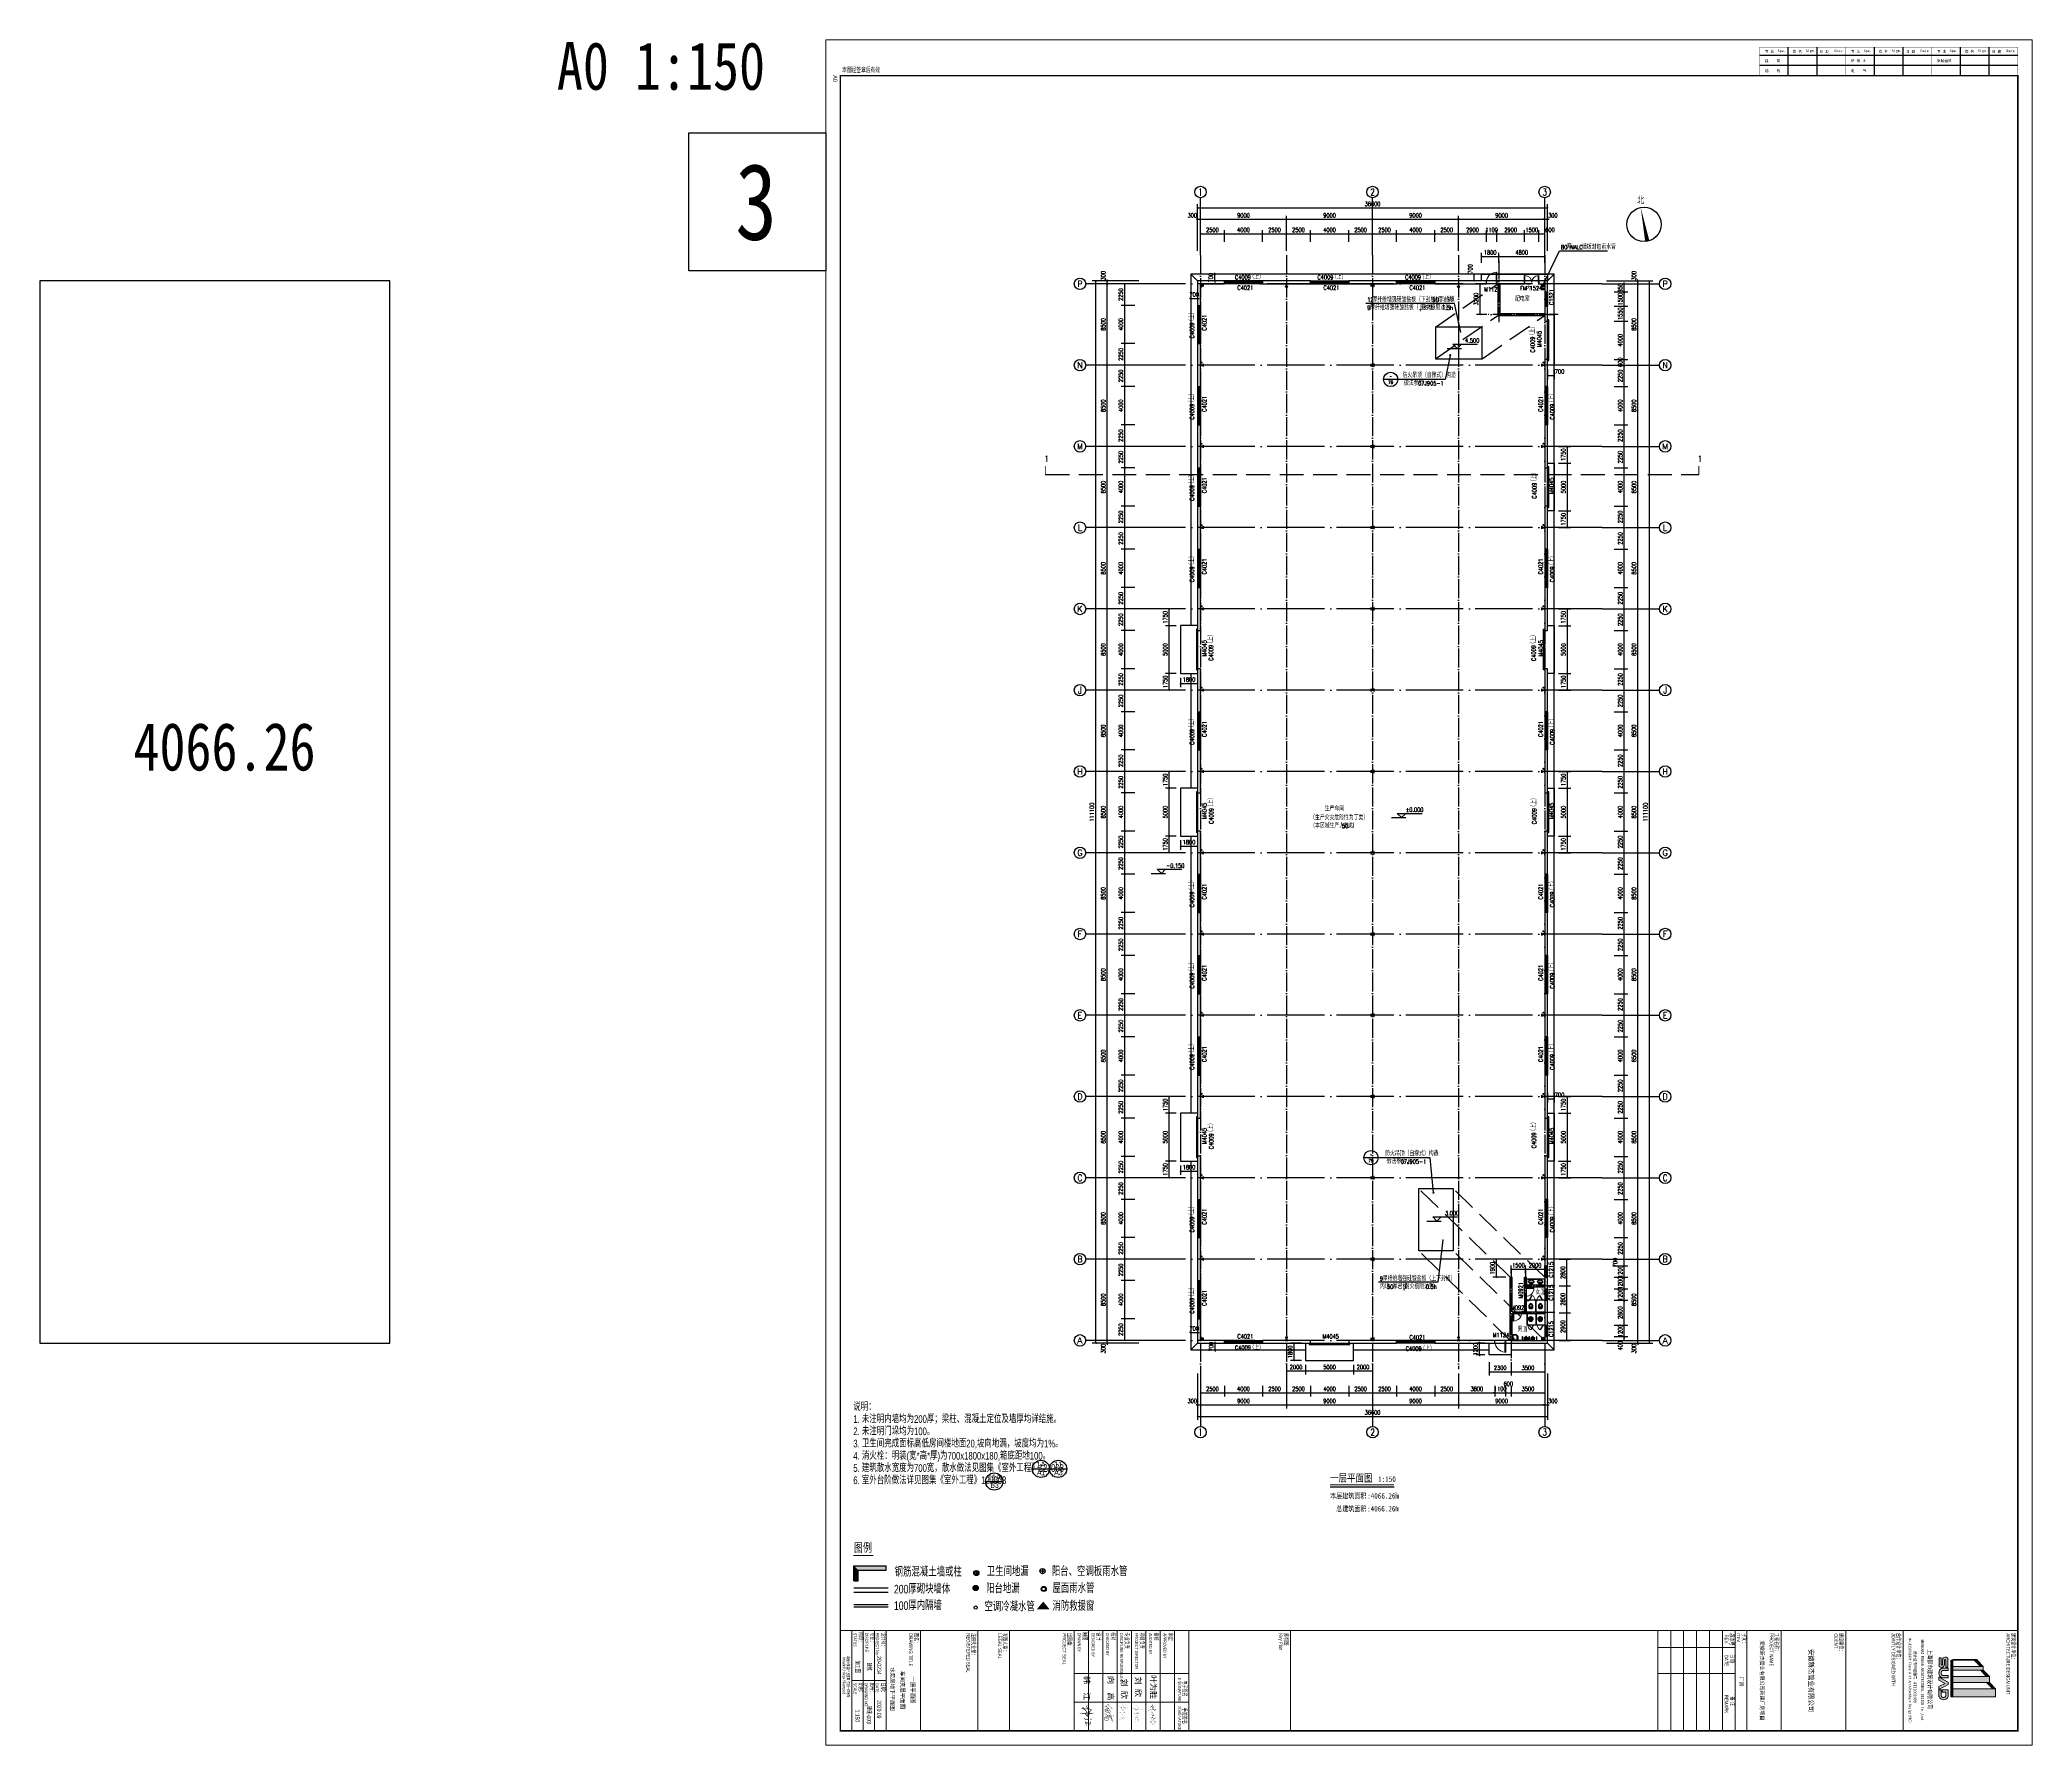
# Model space of a CAD drawing. Extents: x -275060 to -14507, y -783073 to -270523.
# Drawn here: x -275060 to -66707, y -448873 to -270523 of the extents above; entities that cross this region are included whole.
import ezdxf
from ezdxf.enums import TextEntityAlignment as Align

# ---------------------------------------------------------------- set-up
doc = ezdxf.new("R2010")
doc.units = 0
doc.header["$LTSCALE"] = 1000
doc.header["$MEASUREMENT"] = 0
for name, pattern in [('DASH', [0.35, 0.25, -0.1]), ('DOTE', [2.42, 2, -0.2, 0.02, -0.2]), ('图例$0$住宅图例$0$3yDASH', [4.25, 3, -1.25])]:
    doc.linetypes.add(name, pattern=pattern)
doc.layers.get('Defpoints').update_dxf_attribs({"color": 252})
for name, color, linetype in [('00-tk', 151, 'Continuous'), ('07m', 36, 'Continuous'), ('A-Fur1(建筑厨卫洁具)', 136, 'Continuous'), ('A-Hatch1(建筑填充1平面)', 8, 'Continuous'), ('A-Hz2(文字标注)', 2, 'Continuous'), ('A-Roof-Water(建筑雨水管地漏)', 170, 'Continuous'), ('A-Stair(建筑楼梯、踏步、电梯)', 25, 'Continuous'), ('A-Wall(建筑墙)', 7, 'Continuous'), ('AXIS', 3, 'Continuous'), ('AXIS_TEXT', 7, 'Continuous'), ('DIM_ELEV', 3, 'Continuous'), ('DIM_IDEN', 3, 'Continuous'), ('DIM_LEAD', 3, 'Continuous'), ('DIM_SYMB', 3, 'Continuous'), ('DOOR_FIRE', 4, 'Continuous'), ('DOOR_FIRE_TEXT', 7, 'Continuous'), ('DOTE', 1, 'Continuous'), ('iicon', 7, 'Continuous'), ('PUB_DIM', 3, 'Continuous'), ('PUB_HATCH', 8, 'Continuous'), ('PUB_STRM', 4, 'Continuous'), ('PUB_TEXT', 7, 'Continuous'), ('STAIR', 2, 'Continuous'), ('WALL', 7, 'Continuous'), ('WINDOW', 4, 'Continuous'), ('WINDOW_TEXT', 7, 'Continuous'), ('图例$0$住宅图例$0$A-Roof-Water(建筑雨水管地漏)', 170, 'Continuous'), ('洁具', 253, 'Continuous'), ('签名', 1, 'Continuous')]:
    doc.layers.add(name, color=color, linetype=linetype)
doc.layers.add('TK', color=252, linetype='Continuous', lineweight=13)
doc.layers.add('功能名称', color=255, linetype='Continuous', lineweight=0)
doc.styles.add('_TCH_AXIS', font='COMPLEX', dxfattribs={"bigfont": 'GBCBIG'})
doc.styles.add('_TCH_DIM', font='SIMPLEX', dxfattribs={"bigfont": 'GBCBIG'})
doc.styles.add('_TCH_DIM_T3', font='SIMPLEX', dxfattribs={"width": 0.705882, "bigfont": 'GBCBIG'})
doc.styles.add('_TCH_LABEL', font='COMPLEX', dxfattribs={"bigfont": 'GBCBIG'})
doc.styles.add('_TCH_WINDOW', font='SIMPLEX', dxfattribs={"bigfont": 'GBCBIG'})
doc.styles.add('COMPLEX', font='COMPLEX')
doc.styles.add('DS6HT', font='simhei.ttf', dxfattribs={"width": 0.8})
doc.styles.add('T&D', font='haiwenrs.shx', dxfattribs={"width": 0.7, "bigfont": 'hztxt.shx'})
doc.styles.add('TITLE', font='simhei.ttf', dxfattribs={"width": 0.8})
doc.styles.add('仿宋体', font='', dxfattribs={"width": 0.8})
doc.styles.add('图例$0$住宅图例$0$SUNYAT1', font='3yromans.shx', dxfattribs={"width": 0.75, "bigfont": '3yhztxt.shx'})
doc.styles.add('图例$0$住宅图例$0$SUNYAT4', font='', dxfattribs={"width": 0.75})
doc.styles.add('说明$0$局部住宅带公建一层文字说明$0$SUNYAT1', font='3yromans.shx', dxfattribs={"width": 0.75, "bigfont": '3yhztxt.shx'})
doc.styles.add('说明$0$局部住宅带公建一层文字说明$0$SUNYAT2', font='3yromanc.shx', dxfattribs={"width": 0.75, "bigfont": '3yhztxt.shx'})
doc.styles.get('仿宋体').set_extended_font_data('SimSun')
doc.styles.get('图例$0$住宅图例$0$SUNYAT4').set_extended_font_data('SimSun')
doc.dimstyles.new('_TCH_ARCH&&150', dxfattribs={"dimtxt": 446.25, "dimasz": 150, "dimexe": 375, "dimexo": 450, "dimgap": 189.375, "dimtad": 1, "dimdec": 0, "dimzin": 0, "dimdsep": 46, "dimtxsty": '_TCH_DIM_T3', "dimblk": 'ARCHTICK', "dimcen": 0.09, "dimclrt": 7, "dimazin": 2, "dimtfac": 1, "dimtdec": 0, "dimtix": 1, "dimtmove": 2, "dimatfit": 3, "dimfxl": 0, "dimtolj": 1, "dimtzin": 0, "dimarcsym": 0})

# ---------------------------------------------------------------- blocks, each defined once
blk = doc.blocks.new('图例$0$住宅图例$0$阳台地漏')
at = {"layer": '图例$0$住宅图例$0$A-Roof-Water(建筑雨水管地漏)'}
for p, q in [((-60, 0), (60, 0)), ((-52, 30), (52, 30)), ((-52, -30), (52, -30))]:
    blk.add_line(p, q, dxfattribs=at)
blk.add_ellipse((0, 0), major_axis=(-2.4, 60), ratio=1, start_param=4.672389, end_param=10.955574, dxfattribs=at)
blk = doc.blocks.new('图例$0$住宅图例$0$阳台雨水管')
at = {"layer": '图例$0$住宅图例$0$A-Roof-Water(建筑雨水管地漏)'}
for p, q in [((60, 0), (-60, 0)), ((0, 60), (0, -60))]:
    blk.add_line(p, q, dxfattribs=at)
blk.add_ellipse((0, 0), major_axis=(-2.4, 60), ratio=1, start_param=4.672389, end_param=10.955574, dxfattribs=at)
blk = doc.blocks.new('图例$0$住宅图例$0$卫生间地漏')
at = {"layer": 'A-Roof-Water(建筑雨水管地漏)', "linetype": '图例$0$住宅图例$0$3yDASH', "ltscale": 0.2}
for p, q in [((16, 58), (-58, -16)), ((42, 42), (-42, -42)), ((58, 16), (-16, -58))]:
    blk.add_line(p, q, dxfattribs=at)
at = {"layer": 'A-Roof-Water(建筑雨水管地漏)'}
blk.add_ellipse((0, 0), major_axis=(-2.4, 60), ratio=1, start_param=4.672389, end_param=10.955574, dxfattribs=at)
blk = doc.blocks.new('图例$0$住宅图例$0$屋面雨水管')
at = {"layer": 'A-Roof-Water(建筑雨水管地漏)'}
for major_axis, start_param, end_param in [((-2.4, 60), 4.672389, 10.955574), ((4.7, 41.7), -1.458844800718299, 4.824340506461287)]:
    blk.add_ellipse((0, 0), major_axis=major_axis, ratio=1, start_param=start_param, end_param=end_param, dxfattribs=at)
blk = doc.blocks.new('33')
at = {"layer": 'A-Hatch1(建筑填充1平面)'}
for points in [[(4022093, -208567), (4022093, -207867), (4022293, -208567), (4022293, -208067)], [(4022293, -208067), (4022093, -207867), (4023593, -208067), (4023593, -207867)]]:
    blk.add_solid(points, dxfattribs=at)
at = {"layer": 'A-Hz2(文字标注)', "lineweight": 0, "const_width": 50}
blk.add_lwpolyline([(4022068, -207393), (4022993, -207393)], dxfattribs=at)
at = {"layer": 'A-Roof-Water(建筑雨水管地漏)'}
blk.add_ellipse((4027756, -209813), major_axis=(-3, 74.9), ratio=1, start_param=4.672389, end_param=10.955574, dxfattribs=at)
at = {"layer": 'A-Wall(建筑墙)'}
for p, q in [((4022093, -208567), (4022093, -207867)), ((4022093, -207867), (4023593, -207867)), ((4022293, -208567), (4022293, -208067)), ((4022293, -208067), (4023593, -208067)), ((4023593, -208067), (4023593, -207867)), ((4022093, -208567), (4022293, -208567)), ((4022093, -208889), (4023693, -208889)), ((4022093, -209089), (4023693, -209089)), ((4022093, -209676), (4023693, -209676)), ((4022093, -209776), (4023693, -209776))]:
    blk.add_line(p, q, dxfattribs=at)
at = {"layer": 'A-Wall(建筑墙)', "color": 1}
blk.add_lwpolyline([(4030895, -209533, 0, 600, 0), (4030895, -209897, 600, 600, 0)], format="xyseb", dxfattribs=at)
at = {"layer": 'A-Roof-Water(建筑雨水管地漏)', "xscale": 2, "yscale": 2, "zscale": 2, "rotation": 90}
blk.add_blockref('图例$0$住宅图例$0$卫生间地漏', (4027787, -208207), dxfattribs=at)
at = {"layer": 'A-Roof-Water(建筑雨水管地漏)', "xscale": 2, "yscale": 2, "zscale": 2}
for name, p in [('图例$0$住宅图例$0$阳台雨水管', (4030865, -208116)), ('图例$0$住宅图例$0$阳台地漏', (4027756, -208902)), ('图例$0$住宅图例$0$屋面雨水管', (4030919, -208945))]:
    blk.add_blockref(name, p, dxfattribs=at)
at = {"layer": 'A-Hz2(文字标注)', "lineweight": 0, "width": 0.75}
for s, style, p in [('图例', '图例$0$住宅图例$0$SUNYAT4', (4022094, -207223)), ('钢筋混凝土墙或柱', '图例$0$住宅图例$0$SUNYAT1', (4023991, -208364)), ('卫生间地漏', '图例$0$住宅图例$0$SUNYAT1', (4028273, -208344)), ('阳台、空调板雨水管', '图例$0$住宅图例$0$SUNYAT1', (4031298, -208341)), ('200厚砌块墙体', '图例$0$住宅图例$0$SUNYAT1', (4023958, -209156)), ('阳台地漏', '图例$0$住宅图例$0$SUNYAT1', (4028242, -209139)), ('屋面雨水管', '图例$0$住宅图例$0$SUNYAT1', (4031325, -209123)), ('100厚内隔墙', '图例$0$住宅图例$0$SUNYAT1', (4023958, -209921)), ('空调冷凝水管', '图例$0$住宅图例$0$SUNYAT1', (4028165, -209982)), ('消防救援窗', '图例$0$住宅图例$0$SUNYAT1', (4031325, -209952))]:
    blk.add_text(s, height=400, dxfattribs=dict(at, style=style)).set_placement(p)
blk = doc.blocks.new('说明$0$局部住宅带公建一层文字说明$0$index_m1')
blk.add_line((-5, 0), (5, 0))
blk.add_circle((0, 0), 5)
at = {"style": '说明$0$局部住宅带公建一层文字说明$0$SUNYAT2'}
for tag, width, p in [('1', 1.3, (0.1, 0.7)), ('-', 0.7, (0.2, -3.7))]:
    blk.add_attdef(tag, text='', height=3.4, dxfattribs=dict(at, width=width)).set_placement(p, align=Align.CENTER)
blk = doc.blocks.new('$plan$00003671')
at = {"layer": 'A-Fur1(建筑厨卫洁具)'}
for p, q in [((-101, 10), (-101, -63)), ((-25, 0), (-32, -39)), ((-25, 0), (25, 0)), ((-25, 0), (-17, -148)), ((25, 0), (17, -148)), ((25, 0), (32, -39)), ((101, 10), (101, -63)), ((-64, -27), (-138, -27)), ((45, -209), (-45, -209)), ((-32, -39), (-17, -148)), ((-24, -20), (24, -20)), ((-17, -138), (17, -138)), ((-17, -148), (17, -148)), ((0, -164), (0, -254)), ((32, -39), (17, -148)), ((138, -27), (64, -27))]:
    blk.add_line(p, q, dxfattribs=at)
blk.add_lwpolyline([(25, 0), (32, -39), (30, -54, -0.1446258), (222, -135, -0.454002), (196, -399, -0.3376271), (-227, -368, -0.3766348), (-227, -140, -0.1721803), (-30, -54), (-32, -39), (-25, 0)], format="xyb", close=True, dxfattribs=at)
for centre, radius in [((-101, -27), 25.2), ((-101, -27), 15.1), ((0, -209), 30.2), ((0, -209), 20.2), ((101, -27), 25.2), ((101, -27), 15.1)]:
    blk.add_circle(centre, radius, dxfattribs=at)
for centre, radius, start, end in [((-102, -254), 138, 152.59042, 207.40958), ((-19, -374), 275, 118.86957, 138.22672), ((-19, -135), 275, 221.77328, 241.13043), ((-16, -304), 218, 108.30743, 128.61688), ((-16, -205), 218, 231.38312, 251.69257), ((0, -351), 268, 95.47138, 108.30743), ((0, -158), 268, 251.69257, 288.30743), ((-1, -27), 7.25, 80.52523, 279.47477), ((1, -27), 7.25, 260.52523, 99.47477), ((0, -351), 268, 71.69257, 84.52862), ((16, -304), 218, 51.38312, 71.69257), ((16, -205), 218, 288.30743, 308.61688), ((19, -374), 275, 41.77328, 61.13043), ((19, -135), 275, 298.86957, 318.22672), ((102, -254), 138, 332.59042, 27.40958)]:
    blk.add_arc(centre, radius, start, end, dxfattribs=at)
blk = doc.blocks.new('$TCHSYS$APDOOR2D')
blk.add_line((0.5, 0), (0, 0.87))
at = {"lineweight": 13}
blk.add_arc((0.5, 0), 1, 120, 180, dxfattribs=at)
blk = doc.blocks.new('$lvtry$00000203')
at = {"color": 0}
for p, q in [((-109, -134), (-210, -128)), ((-107, -166), (-210, -166)), ((-106, -197), (-210, -197)), ((-104, -227), (-210, -227)), ((-103, -258), (-210, -258)), ((-101, -289), (-210, -289)), ((-100, -320), (-210, -320)), ((-191, -354), (-99, -345)), ((-106, -103), (-182, -88)), ((-109, -124), (-97, -382)), ((48, -60), (-48, -60)), ((-4, -470), (4, -470)), ((97, -382), (109, -124)), ((191, -354), (99, -345)), ((100, -320), (210, -320)), ((101, -289), (210, -289)), ((103, -258), (210, -258)), ((104, -227), (210, -227)), ((106, -103), (182, -88)), ((106, -197), (210, -197)), ((107, -166), (210, -166)), ((109, -134), (210, -128))]:
    blk.add_line(p, q, dxfattribs=at)
blk.add_lwpolyline([(184, -360, 0.139709), (135, -448, -0.1200301), (120, -477, -0.2181079), (4, -530), (-4, -530, -0.2181079), (-120, -477, -0.1200301), (-135, -448, 0.139709), (-184, -360, 0.046574), (-191, -354, -0.2487975), (-210, -318), (-210, -128, -0.2184914), (-198, -101), (-90, -9, -0.179479), (-67, 0), (67, 0, -0.179479), (90, -9), (198, -101, -0.2184914), (210, -128), (210, -318, -0.2487975), (191, -354, 0.046574)], format="xyb", close=True, dxfattribs=at)
at = {"color": 0, "const_width": 3}
blk.add_lwpolyline([(49, -153, 1), (-49, -153, 1)], format="xyb", close=True, dxfattribs=at)
at = {"color": 0}
for centre, radius, start, end in [((-48, -121), 61, 90, 182.693), ((-4, -377), 92.8, 182.693, 270), ((4, -377), 92.8, 270, 357.307), ((48, -121), 61, 357.307, 90)]:
    blk.add_arc(centre, radius, start, end, dxfattribs=at)
for p in [(0, 0), (0, -153)]:
    blk.add_point(p, dxfattribs=at)
blk = doc.blocks.new('$lvtry$00000225')
at = {"color": 0}
blk.add_line((-181, -234), (-181, -234), dxfattribs=at)
blk.add_lwpolyline([(53, -374, -0.3074926), (205, -257), (195, 0), (-195, 0), (-205, -256, -0.2657763), (-54, -366, 0.5912789)], format="xyb", close=True, dxfattribs=at)
for centre, radius in [((-1, -182), 40.3), ((-6, -75), 15.8)]:
    blk.add_circle(centre, radius, dxfattribs=at)
for centre, radius, start, end in [((-161, -223), 22.7, 134.58574, 206.45735), ((-200, -412), 179, 22.29844, 83.80425), ((-5, -382), 245, 45.41426, 134.58574), ((1, -326), 39.6, 206.43535, 337.70342), ((199, -407), 174, 100.56764, 157.70342), ((153, -222), 20.3, 314.58574, 45.41426)]:
    blk.add_arc(centre, radius, start, end, dxfattribs=at)
for p in [(-6, -75), (-1, -182)]:
    blk.add_point(p, dxfattribs=at)
blk = doc.blocks.new('会签')
at = {"layer": '00-tk'}
for p, q in [((-1400, 24000), (-1400, 6000)), ((-700, 24000), (-700, 6000)), ((0, 22000), (-2000, 22000)), ((0, 20000), (-2000, 20000)), ((0, 16000), (-2000, 16000)), ((0, 14000), (-2000, 14000)), ((0, 10000), (-2000, 10000)), ((0, 8000), (-2000, 8000))]:
    blk.add_line(p, q, dxfattribs=at)
at = {"layer": '00-tk', "const_width": 24.7}
for points in [[(0, 6000), (-2000, 6000), (-2000, 24000)], [(0, 24000), (-2000, 24000)], [(0, 18000), (-2000, 18000)], [(0, 12000), (-2000, 12000)]]:
    blk.add_lwpolyline(points, dxfattribs=at)
at = {"layer": '00-tk', "style": 'DS6HT'}
for s, p in [('Date', (-1642, 23216)), ('日 期', (-1589, 22196)), ('Sign.', (-1651, 21215)), ('签 名', (-1603, 20306)), ('Spe.', (-1648, 19251)), ('专 业', (-1608, 18369)), ('采暖通风', (-948, 18370)), ('Date', (-1642, 17216)), ('日 期', (-1589, 16196)), ('Sign.', (-1651, 15215)), ('签 名', (-1603, 14306)), ('Spe.', (-1648, 13251)), ('专 业', (-1608, 12369)), ('给 排 水', (-956, 12372)), ('电    气', (-251, 12372)), ('Date', (-1642, 11216)), ('Sign.', (-1651, 9215)), ('日 期', (-1589, 10196)), ('签 名', (-1603, 8306)), ('Spe.', (-1648, 7251)), ('专 业', (-1608, 6369)), ('建    筑', (-948, 6372)), ('结    构', (-248, 6374))]:
    blk.add_text(s, height=180, rotation=90, dxfattribs=at).set_placement(p)
blk = doc.blocks.new('TK-A0')
at = {"layer": 'TK'}
h = blk.add_hatch(color=256, dxfattribs=at)
edge = h.paths.add_edge_path()
edge.add_arc((1154.1, 779.2), 3.32, 288.7014, 432.3607)
edge.add_line((1155.2, 782.4), (1150.4, 782.4))
edge.add_line((1150.4, 782.4), (1150.4, 778.2))
edge.add_line((1150.4, 778.2), (1152.1, 778.2))
edge.add_line((1152.1, 778.2), (1152.1, 780.8))
edge.add_line((1152.1, 780.8), (1154.7, 780.8))
edge.add_arc((1154.1, 779.2), 1.7, -72.1672, 69.3878, ccw=False)
edge.add_line((1154.7, 777.6), (1150.5, 777.6))
edge.add_line((1150.5, 777.6), (1150.5, 776))
edge.add_line((1150.5, 776), (1155.2, 776))
edge = h.paths.add_edge_path()
edge.add_arc((1138.7, 779.9), 3.92, 210.1328, 329.8672)
edge.add_line((1142.1, 777.9), (1142.1, 782.4))
edge.add_line((1142.1, 782.4), (1140.4, 782.4))
edge.add_line((1140.4, 782.4), (1140.4, 778.4))
edge.add_arc((1138.7, 779.6), 2.11, 215.5497, 324.4503, ccw=False)
edge.add_line((1137, 778.4), (1137, 782.4))
edge.add_line((1137, 782.4), (1135.3, 782.4))
edge.add_line((1135.3, 782.4), (1135.3, 777.9))
edge = h.paths.add_edge_path()
edge.add_arc((1129.5, 780.5), 1.86, 99.4771, 264.9306)
edge.add_line((1129.4, 778.6), (1132.7, 778.6))
edge.add_arc((1132.7, 778.1), 0.54, -89.9898, 89.9898, ccw=False)
edge.add_line((1132.7, 777.5), (1128, 777.5))
edge.add_line((1128, 777.5), (1128, 776.1))
edge.add_line((1128, 776.1), (1133.1, 776.1))
edge.add_arc((1133, 777.9), 1.86, 275.0694, 440.5229)
edge.add_line((1133.3, 779.8), (1129.8, 779.8))
edge.add_arc((1129.8, 780.3), 0.54, 90.0102, 269.9898, ccw=False)
edge.add_line((1129.8, 780.8), (1134.6, 780.8))
edge.add_line((1134.6, 780.8), (1134.6, 782.3))
edge.add_line((1134.6, 782.3), (1129.2, 782.3))
h.paths.add_polyline_path([(1145, 782.4), (1146.7, 782.4), (1150.1, 776), (1148.1, 776), (1145.9, 780.4), (1143.6, 776), (1141.7, 776)])
for p, q in [((1189, 841), (0, 841)), ((0, 841), (0, 0)), ((1189, 0), (1189, 841)), ((1179, 831), (25, 831)), ((25, 831), (25, 10)), ((1109, 831), (1109, 10)), ((1179, 10), (1179, 831)), ((1109, 751), (1179, 751)), ((1109, 711), (1179, 711)), ((1109, 666), (1179, 666)), ((1109, 642), (1179, 642)), ((1109, 634), (1179, 634)), ((1109, 634), (1179, 634)), ((1109, 634), (1179, 634)), ((1109, 634), (1179, 634)), ((1109, 634), (1179, 634)), ((1121, 634), (1121, 580)), ((1139, 634), (1139, 580)), ((1109, 625), (1179, 625)), ((1109, 616), (1179, 616)), ((1109, 607), (1179, 607)), ((1109, 598), (1179, 598)), ((1109, 589), (1179, 589)), ((1109, 580), (1179, 580)), ((1109, 324), (1179, 324)), ((1109, 253), (1179, 253)), ((1109, 253), (1179, 253)), ((1109, 253), (1179, 253)), ((1109, 253), (1179, 253)), ((1109, 253), (1179, 253)), ((1179, 253), (1109, 253)), ((1179, 253), (1109, 253)), ((1179, 253), (1109, 253)), ((1109, 253), (1179, 253)), ((1139, 173), (1139, 253)), ((1139, 253), (1139, 189)), ((1159, 173), (1159, 253)), ((1159, 189), (1159, 253)), ((1179, 243), (1109, 243)), ((1179, 233), (1109, 233)), ((1179, 233), (1109, 233)), ((1179, 223), (1109, 223)), ((1179, 223), (1109, 223)), ((1179, 213), (1109, 213)), ((1179, 213), (1109, 213)), ((1179, 203), (1109, 203)), ((1179, 203), (1109, 203)), ((1179, 193), (1109, 193)), ((1179, 193), (1109, 193)), ((1179, 183), (1109, 183)), ((1179, 183), (1109, 183)), ((1109, 173), (1179, 173)), ((1109, 173), (1179, 173)), ((1179, 173), (1109, 173)), ((1179, 173), (1109, 173)), ((1109, 128), (1179, 128)), ((1179, 106), (1109, 106)), ((1179, 42), (1109, 42)), ((1144, 42), (1144, 18)), ((1179, 34), (1109, 34)), ((1179, 26), (1109, 26)), ((1179, 18), (1109, 18)), ((0, 0), (1189, 0)), ((25, 10), (1179, 10)), ((1179, 10), (1109, 10))]:
    blk.add_line(p, q, dxfattribs=at)
at = {"layer": 'TK', "color": 7}
for p, q in [((1129.7, 802.6), (1134.2, 806.9)), ((1129.7, 802.3), (1134.2, 806.6)), ((1129.7, 802), (1134.2, 806.3)), ((1129.7, 801.7), (1134.2, 806)), ((1129.7, 801.5), (1134.2, 805.8)), ((1136.7, 806.9), (1134.2, 806.9)), ((1134.2, 806.9), (1134.2, 785.6)), ((1136.7, 806.9), (1141.2, 811.2)), ((1136.7, 806.6), (1141.2, 810.9)), ((1136.7, 806.3), (1141.2, 810.6)), ((1136.7, 806), (1141.2, 810.3)), ((1136.7, 805.8), (1141.2, 810)), ((1136.7, 805.5), (1141.2, 809.8)), ((1136.7, 805.2), (1141.2, 809.5)), ((1136.7, 804.9), (1141.2, 809.2)), ((1136.7, 785.6), (1136.7, 806.9)), ((1141.2, 811.2), (1141.2, 785.6)), ((1141.2, 811.2), (1145.2, 811.2)), ((1145.2, 811.2), (1149.7, 815.4)), ((1145.2, 810.9), (1149.7, 815.2)), ((1145.2, 810.6), (1149.7, 814.9)), ((1145.2, 810.3), (1149.7, 814.6)), ((1145.2, 810), (1149.7, 814.3)), ((1145.2, 809.8), (1149.7, 814.1)), ((1145.2, 809.5), (1149.7, 813.8)), ((1145.2, 809.2), (1149.7, 813.5)), ((1145.2, 785.5), (1145.2, 811.2)), ((1155.2, 815.4), (1149.7, 815.4)), ((1149.7, 815.4), (1149.7, 785.6)), ((1155.2, 785.5), (1155.2, 815.4)), ((1129.7, 802.6), (1129.2, 802.6)), ((1129.2, 802.6), (1129.2, 785.6)), ((1129.7, 801.2), (1134.2, 805.5)), ((1129.7, 800.9), (1134.2, 805.2)), ((1129.7, 800.6), (1134.2, 804.9)), ((1129.7, 802.6), (1129.7, 785.6)), ((1129.2, 785.6), (1129.8, 785.6)), ((1129.7, 785.6), (1129.7, 784.4)), ((1129.7, 785.4), (1155.2, 785.4)), ((1129.7, 785.4), (1155.2, 785.4)), ((1129.7, 785.2), (1155.2, 785.2)), ((1129.7, 785), (1155.2, 785)), ((1129.7, 784.8), (1155.2, 784.8)), ((1129.7, 784.4), (1155.2, 784.4)), ((1129.8, 785.6), (1155.2, 785.6)), ((1134.1, 785.6), (1136.7, 785.6)), ((1141.2, 785.6), (1145.2, 785.6)), ((1149.6, 785.6), (1155.2, 785.6)), ((1155.2, 784.2), (1155.2, 785.5))]:
    blk.add_line(p, q, dxfattribs=at)
at = {"layer": 'TK', "const_width": 1}
blk.add_lwpolyline([(25, 831), (1179, 831), (1179, 10), (25, 10)], close=True, dxfattribs=at)
at = {"layer": 'TK', "const_width": 0.5}
for points in [[(1109, 10), (1109, 831)], [(1109, 751), (1179, 751)]]:
    blk.add_lwpolyline(points, dxfattribs=at)
at = {"layer": 'TK', "color": 7}
for points in [[(1129.2, 782.3), (1134.6, 782.3), (1134.6, 780.8), (1129.8, 780.8)], [(1132.7, 778.6), (1129.4, 778.6)], [(1129.8, 779.8), (1133.3, 779.8)], [(1135.3, 782.4), (1137, 782.4), (1137, 778.4)], [(1135.3, 782.4), (1135.3, 777.9)], [(1142.1, 782.4), (1140.4, 782.4), (1140.4, 778.4)], [(1145, 782.4), (1141.7, 776), (1143.6, 776), (1145.9, 780.4)], [(1142.1, 782.4), (1142.1, 777.9)], [(1145, 782.4), (1146.7, 782.4), (1150.1, 776), (1148.1, 776), (1145.9, 780.4)], [(1150.4, 778.2), (1150.4, 782.4), (1155.2, 782.4)], [(1150.4, 778.2), (1152.1, 778.2), (1152.1, 780.8), (1154.7, 780.8)], [(1132.7, 777.5), (1128, 777.5), (1128, 776.1), (1133.1, 776.1)], [(1150.5, 777.6), (1154.7, 777.6)], [(1150.5, 777.6), (1150.5, 776), (1155.2, 776)]]:
    blk.add_lwpolyline(points, dxfattribs=at)
at = {"layer": 'TK'}
blk.add_lwpolyline([(1109, 66), (1179, 66), (1179, 42), (1109, 42)], close=True, dxfattribs=at)
at = {"layer": 'TK', "color": 7}
for centre, radius, start, end in [((1129.5, 780.5), 1.86, 99.4771, 264.9306), ((1129.8, 780.3), 0.54, 90.0102, 269.9898), ((1132.7, 778.1), 0.54, 270.0102, 89.9898), ((1133, 777.9), 1.86, 275.0694, 80.5229), ((1138.7, 779.9), 3.92, 210.1328, 329.8672), ((1138.7, 779.6), 2.11, 215.5497, 324.4503), ((1154.1, 779.2), 1.7, 287.8328, 69.3878), ((1154.1, 779.2), 3.32, 288.7014, 72.3607)]:
    blk.add_arc(centre, radius, start, end, dxfattribs=at)
for points in [[(1129.7, 802.6), (1129.7, 802.3), (1134.2, 806.9), (1134.2, 806.6)], [(1129.7, 802), (1129.7, 801.7), (1134.2, 806.3), (1134.2, 806)], [(1129.7, 801.5), (1129.7, 801.2), (1134.2, 805.8), (1134.2, 805.5)], [(1134.2, 785.6), (1136.7, 785.6), (1134.2, 806.9), (1136.7, 806.9)], [(1136.7, 806.9), (1136.7, 806.6), (1141.2, 811.2), (1141.2, 810.9)], [(1136.7, 806.3), (1136.7, 806), (1141.2, 810.6), (1141.2, 810.3)], [(1136.7, 805.8), (1136.7, 805.5), (1141.2, 810.1), (1141.2, 809.8)], [(1136.7, 805.2), (1136.7, 804.9), (1141.2, 809.5), (1141.2, 809.2)], [(1141.2, 785.6), (1145.2, 785.6), (1141.2, 811.2), (1145.2, 811.2)], [(1145.2, 811.2), (1145.2, 810.9), (1149.7, 815.4), (1149.7, 815.2)], [(1145.2, 810.6), (1145.2, 810.3), (1149.7, 814.9), (1149.7, 814.6)], [(1145.2, 810), (1145.2, 809.8), (1149.7, 814.3), (1149.7, 814.1)], [(1145.2, 809.5), (1145.2, 809.2), (1149.7, 813.8), (1149.7, 813.5)], [(1149.7, 785.6), (1155.2, 785.6), (1149.7, 815.4), (1155.2, 815.4)], [(1129.2, 785.6), (1129.8, 785.6), (1129.2, 802.6), (1129.7, 802.6)], [(1129.7, 800.9), (1129.7, 800.7), (1134.2, 805.2), (1134.2, 804.9)], [(1129.7, 785.4), (1129.7, 785.6), (1155.2, 785.4), (1155.2, 785.6)], [(1129.7, 785), (1129.7, 785.2), (1155.2, 785), (1155.2, 785.2)], [(1129.7, 784.6), (1129.7, 784.8), (1155.2, 784.6), (1155.2, 784.8)], [(1129.7, 784.2), (1129.7, 784.4), (1155.2, 784.2), (1155.2, 784.4)]]:
    blk.add_solid(points, dxfattribs=at)
at = {"layer": 'TK', "xscale": 0.01, "yscale": 0.01, "zscale": 0.01}
blk.add_blockref('会签', (25, 591), dxfattribs=at)
at = {"layer": 'TK', "style": 'T&D', "width": 0.7}
for s, height, p in [('建筑设计单位：', 3, (1110.8, 826.2)), ('ARCHITECTURE DESIGN UNIT', 2.5, (1111.1, 823)), ('合作设计单位：', 3, (1110.8, 746.2)), ('JOINTLY DESIGNED WITH', 2.5, (1111.1, 743)), ('建设单位：', 3, (1110.8, 706.2)), ('CLIENT', 2.5, (1111.1, 703)), ('工程名称：', 3, (1110.8, 661.2)), ('PROJECT NAME', 2.5, (1111.1, 658)), ('子项：', 3, (1110.9, 638.4)), ('版本号', 3, (1111.1, 630)), ('ITEM', 2.1, (1111.1, 635.2)), ('REV.', 2.5, (1112, 626.7)), ('日 期', 3, (1125.3, 630.2)), ('DATE', 2.5, (1126.1, 626.6)), ('REMARK', 2.5, (1154.1, 626.6)), ('备 注', 3, (1155.1, 630.3)), ('索引图:', 3, (1110.8, 319.2)), ('Key Plan', 2.5, (1111.1, 316)), ('电子签名', 3, (1143.8, 248.5)), ('手签签名', 3, (1162.9, 248.4)), ('审定', 3, (1110.6, 238.4)), ('APPROVED BY', 2.1, (1110.9, 235.2)), ('E SIGNATURE', 2.1, (1141.9, 245.6)), ('M SIGNATURE', 2.1, (1161.4, 245.6)), ('审核', 3, (1110.5, 228.5)), ('AUDITED BY', 2.1, (1110.9, 225.2)), ('项目负责', 3, (1110.5, 218.7)), ('专业负责', 3, (1110.5, 208.2)), ('PROJECT DIRECTOR', 2.1, (1110.9, 215.6)), ('校对', 3, (1110.3, 198.6)), ('CHECKED BY', 2.1, (1110.7, 195.3)), ('DISCIPLINE RESPONSIBLE BY', 2.1, (1110.9, 205.1)), ('设计', 3, (1110.3, 188.4)), ('制图', 3, (1110.3, 178.8)), ('DESIGNED BY', 2.1, (1110.7, 185.2)), ('DRAWN BY', 2.1, (1110.7, 175.5)), ('出图章:', 3, (1110.8, 168.2)), ('PROJECT SEAL', 2.5, (1111.1, 165)), ('发图人章：', 3, (1110.8, 123.2)), ('LEGAL SEAL', 2.5, (1111.1, 120)), ('注册执业章：', 3, (1110.8, 101.2)), ('REGISTERED SEAL', 2.5, (1111.1, 98)), ('图名：', 3, (1110.8, 61.2)), ('DRAWING TITLE', 2.5, (1111.1, 58)), ('设计号：', 3, (1110.4, 38.4)), ('专业：', 3, (1110.3, 30.8)), ('PROJECT No.', 2.1, (1110.6, 34.8)), ('DISCIPLINE', 2.1, (1110.7, 27.4)), ('图号：', 3, (1145.4, 30.6)), ('日期：', 3, (1145.3, 38.2)), ('DRAWING NO.', 2.1, (1145.6, 27.1)), ('DATE', 2.1, (1145.8, 34.8)), ('阶段:', 3, (1110.3, 22.8)), ('STATUS', 2.1, (1110.7, 19.3)), ('比例：', 3, (1145.3, 22.7)), ('SCALE', 2.1, (1145.6, 19.3)), ('A0', 3.15, (24.7, 4.9))]:
    blk.add_text(s, height=height, dxfattribs=at).set_placement(p)
at = {"layer": 'TK', "color": 7, "style": 'TITLE', "width": 0.8}
for s, height, p in [('SHANGHAI URBAN ARCHITECTURAL DESIGN Co.,Ltd.', 2, (1144, 763.5)), ('上海都市建筑设计有限公司 ', 3.1, (1144, 768.2)), ('No.A131002499 Class A of Architechture Design(PRC)', 1.8, (1144, 755))]:
    blk.add_text(s, height=height, dxfattribs=at).set_placement(p, align=Align.CENTER)
for s, p in [('设计证书甲级编号', (1123.4, 758.3)), ('A131002499', (1145.1, 758.3))]:
    blk.add_text(s, height=2.2, dxfattribs=at).set_placement(p)
at = {"layer": 'TK', "style": 'T&D', "width": 0.7}
blk.add_text('本图经签章后有效', height=3.5, rotation=90, dxfattribs=at).set_placement((22.9, 11.3))
for s, height, p in [('本图须加盖出图签章,否则一律无效', 2, (1141.2, 15.6)), ('Invalid Unless Stamped', 2.1, (1140.6, 12.4))]:
    blk.add_text(s, height=height, dxfattribs=at).set_placement(p, align=Align.MIDDLE)
blk = doc.blocks.new('A$C7C122B11')
at = {"layer": 'iicon', "color": 13, "const_width": 7.58}
for points in [[(0, 251), (101, 316)], [(101, 316), (199, 383)], [(180, 234), (214, 214)], [(220, 61), (189, 0)], [(199, 383), (301, 455)], [(214, 214), (249, 201)], [(254, 164), (220, 61)], [(244, 611), (279, 605)], [(249, 201), (284, 195)], [(270, 260), (254, 164)], [(322, 465), (255, 393)], [(255, 393), (267, 338)], [(267, 338), (270, 260)], [(279, 605), (315, 591)], [(284, 195), (312, 200)], [(321, 572), (298, 526)], [(301, 455), (344, 476)], [(312, 200), (331, 220)], [(315, 591), (321, 572)], [(331, 220), (382, 295)], [(382, 295), (411, 328)], [(411, 328), (434, 349)], [(434, 349), (448, 349)], [(448, 349), (455, 315)], [(455, 315), (462, 292)], [(462, 292), (485, 335)], [(535, 158), (509, 209)], [(575, 108), (535, 158)], [(554, 440), (553, 381)], [(553, 381), (555, 298)], [(555, 298), (561, 212)], [(561, 212), (572, 134)], [(572, 134), (575, 108)], [(674, 309), (686, 266)], [(686, 266), (692, 224)], [(692, 224), (692, 211)], [(718, 416), (741, 413)], [(745, 400), (719, 368)], [(726, 309), (755, 327)], [(741, 413), (745, 400)], [(755, 327), (790, 346)], [(756, 296), (765, 257)], [(762, 218), (762, 180)], [(762, 180), (763, 160)], [(765, 257), (762, 218)], [(790, 346), (817, 357)], [(826, 342), (799, 315)], [(817, 357), (835, 356)], [(835, 356), (826, 342)], [(858, 469), (850, 439)], [(850, 439), (850, 403)], [(850, 403), (863, 373)], [(872, 485), (858, 469)], [(863, 373), (876, 363)], [(876, 363), (897, 363)], [(892, 201), (876, 164)], [(909, 233), (892, 201)], [(897, 363), (924, 382)], [(921, 283), (909, 233)], [(923, 311), (921, 283)], [(924, 382), (974, 414)], [(951, 294), (937, 279)], [(971, 334), (951, 294)], [(991, 378), (971, 334)], [(974, 414), (997, 421)], [(980, 231), (1007, 207)], [(1010, 411), (991, 378)], [(997, 421), (1010, 411)], [(1033, 121), (1002, 119)], [(1007, 207), (1028, 171)], [(1028, 171), (1033, 146)], [(1033, 146), (1033, 121)]]:
    blk.add_lwpolyline(points, dxfattribs=at)
blk = doc.blocks.new('A$C2CD672AE')
at = {"layer": '签名', "const_width": 40}
for points in [[(10, 523), (86, 480), (394, 629), (590, 723), (643, 672)], [(462, 656), (414, 738), (355, 782), (274, 780), (253, 600), (239, 476), (251, 353), (262, 228), (197, 148), (148, 248), (316, 383), (446, 488), (600, 502), (775, 564), (727, 488), (613, 394), (559, 372)], [(540, 958), (551, 861), (567, 712), (523, 495), (559, 372), (543, 1)], [(945, 587), (994, 537), (977, 455), (975, 388), (887, 289)], [(935, 820), (1023, 749)], [(1126, 719), (1223, 757), (1271, 749), (1305, 711), (1309, 646), (1217, 526), (1158, 404), (1244, 429), (1358, 448), (1418, 455)]]:
    blk.add_lwpolyline(points, dxfattribs=at)
blk = doc.blocks.new('A$C3CB17D36')
at = {"const_width": 19.8}
for points in [[(80, 483), (82, 436), (-4, 331), (-78, 262), (-162, 214), (-96, 172), (-54, 122), (-14, 43), (0, 0)], [(-29, 73), (10, 153), (71, 228), (167, 307), (248, 338), (278, 337), (299, 321), (315, 280), (314, 213), (304, 143), (282, 94), (256, 43), (211, 30), (146, 45)], [(65, 180), (93, 156), (111, 112), (117, 72), (102, 134), (135, 190), (181, 222), (201, 209), (198, 167), (178, 105), (157, 102), (195, 158), (241, 200), (315, 257), (385, 312), (440, 349), (503, 383), (609, 420), (706, 439), (791, 454), (852, 454), (716, 416), (599, 368), (536, 337), (477, 307), (499, 274), (517, 240), (510, 196), (467, 131), (427, 62), (399, 43), (467, 131), (526, 187), (613, 233), (672, 242), (729, 240), (769, 207), (791, 169), (791, 122), (782, 49), (744, 16), (692, -10), (629, 1), (595, 23), (580, 54), (573, 98), (582, 119), (601, 157), (635, 177), (651, 159), (649, 129), (648, 81), (582, 119)], [(484, 543), (520, 516), (530, 479)], [(511, 204), (545, 247), (597, 293), (620, 321), (595, 337), (562, 312), (534, 290), (503, 269)], [(573, 98), (558, 138), (557, 178), (546, 198)]]:
    blk.add_lwpolyline(points, dxfattribs=at)
blk = doc.blocks.new('5635634563456')
at = {"layer": 'AXIS', "color": 1, "ltscale": 1000}
for points, const_width in [([(455638, 226631), (456046, 226314), (455898, 226528)], 35), ([(455726, 226495), (455793, 226559), (455885, 226610), (455980, 226658), (456074, 226692), (456140, 226711), (456191, 226721), (456171, 226679), (456122, 226626), (456066, 226550), (456000, 226461), (455930, 226407)], 35), ([(456000, 226461), (456120, 226541), (456209, 226584), (456284, 226619), (456362, 226642), (456383, 226667), (456372, 226711), (456436, 226771), (456484, 226814), (456541, 226856), (456584, 226882)], 35), ([(456321, 227084), (456323, 227003), (456340, 226889), (456350, 226736), (456364, 226551), (456389, 226377), (456412, 226211), (456434, 226115), (456454, 225981), (456460, 225938)], 35), ([(456541, 226856), (456497, 226883), (456453, 226906), (456404, 226930), (456347, 226954), (456330, 226974)], 35), ([(456474, 226132), (456468, 226098), (456460, 225938)], 10), ([(456511, 226356), (456598, 226399), (456645, 226426), (456716, 226466), (456769, 226502), (456843, 226554), (456901, 226589), (456972, 226633), (457083, 226688), (457147, 226724), (457210, 226744), (457243, 226739), (457255, 226715), (457256, 226661), (457241, 226611), (457206, 226554), (457187, 226524), (457156, 226496), (457121, 226466), (457079, 226440), (457051, 226436), (457075, 226474), (457120, 226543), (457168, 226614), (457233, 226692), (457285, 226754), (457338, 226800), (457415, 226883), (457487, 226940), (457542, 226981), (457583, 227002), (457585, 226954), (457566, 226823), (457537, 226676), (457515, 226502), (457509, 226326), (457520, 226216)], 20), ([(456723, 226780), (456707, 226722), (456709, 226662), (456720, 226612), (456740, 226593), (456760, 226586), (456774, 226591)], 20)]:
    blk.add_lwpolyline(points, dxfattribs=dict(at, const_width=const_width))
for points in [[(457041, 226828, 20, 20, 0), (456957, 226700, 20, 20, 0), (456928, 226631, 20, 20, 0), (456875, 226503, 20, 20, 0), (456834, 226423, 20, 20, 0), (456812, 226396, 20, 20, 0), (456724, 226364, 20, 0, 0)], [(457512, 226414, 20, 20, 0), (457568, 226678, 20, 20, 0), (457591, 226783, 20, 20, 0), (457627, 226841, 20, 20, 0), (457636, 226855, 20, 20, 0), (457670, 226830, 20, 20, 0), (457684, 226788, 20, 20, 0), (457721, 226669, 20, 20, 0), (457721, 226593, 20, 20, 0), (457722, 226502, 20, 20, 0), (457712, 226436, 20, 20, 0), (457675, 226435, 20, 20, 0), (457629, 226445, 20, 20, 0), (457579, 226451, 20, 20, 0), (457468, 226480, 20, 20, 0), (457412, 226504, 20, 20, 0), (457345, 226518, 20, 20, 0), (457423, 226562, 20, 20, 0), (457642, 226660, 20, 20, 0), (457903, 226748, 20, 20, 0), (458182, 226843, 20, 20, 0), (458298, 226875, 20, 20, 0), (458384, 226894, 20, 20, 0), (458349, 226902, 20, 20, 0), (458320, 226902, 20, 20, 0), (458244, 226891, 20, 20, 0), (458219, 226887, 20, 20, 0), (458166, 226893, 20, 20, 0), (458108, 226921, 20, 20, 0), (458072, 226957, 20, 20, 0), (458038, 226986, 20, 20, 0), (458000, 227029, 20, 20, 0), (457974, 227049, 20, 20, 0), (457985, 226931, 20, 20, 0), (458001, 226820, 20, 20, 0), (458013, 226590, 20, 20, 0), (458016, 226523, 20, 20, 0), (457984, 226423, 20, 20, 0), (457948, 226430, 20, 20, 0), (457915, 226448, 20, 20, 0), (457886, 226495, 20, 20, 0), (457875, 226514, 20, 20, 0), (457865, 226548, 20, 20, 0), (457913, 226535, 20, 20, 0), (457962, 226508, 20, 20, 0), (457985, 226486, 20, 20, 0), (458023, 226448, 20, 20, 0), (458044, 226386, 20, 20, 0), (458039, 226328, 20, 20, 0), (458028, 226266, 20, 20, 0), (458031, 226227, 20, 20, 0), (458032, 226211, 20, 20, 0), (458087, 226240, 20, 20, 0), (458166, 226298, 20, 20, 0), (458306, 226445, 20, 20, 0), (458437, 226588, 20, 20, 0), (458487, 226643, 20, 0, 0), (458657, 226831, 0, 0, 0)]]:
    blk.add_lwpolyline(points, format="xyseb", dxfattribs=at)
blk = doc.blocks.new('签名')
at = {"xscale": 1.132661029987503, "yscale": 1.132661029987503, "zscale": 1.132661029987503}
for p in [(-1750, 4064), (-1860, 3062)]:
    blk.add_blockref('A$C7C122B11', p, dxfattribs=at)
at = {"layer": '00-tk', "xscale": 1.200000000011642, "yscale": 1.200000000011642, "zscale": 1.200000000011642}
blk.add_blockref('A$C3CB17D36', (-1599, 2124), dxfattribs=at)
at = {"layer": 'AXIS', "xscale": 0.5, "yscale": 0.5, "zscale": 0.5}
blk.add_blockref('5635634563456', (-229602, -107802), dxfattribs=at)
at = {"layer": '签名'}
blk.add_blockref('A$C2CD672AE', (-1713, 399), dxfattribs=at)
at = {"layer": '功能名称', "color": 7, "style": 'DS6HT'}
for s, p in [('叶为胜', (-3830, 5326)), ('刘 欣', (-3706, 4269)), ('向  高', (-3757, 2357)), ('刘 欣', (-3567, 3309)), ('韩  江', (-3750, 689))]:
    blk.add_text(s, height=400, dxfattribs=at).set_placement(p)
blk = doc.blocks.new('lsg')
at = {"layer": 'PUB_STRM'}
for centre in [(-35884, -275), (-116, -275), (-35884, -8225), (-116, -8225), (-35884, -16725), (-116, -16725), (-35884, -25225), (-116, -25225), (-35884, -33725), (-116, -33725), (-35884, -42225), (-116, -42225), (-35884, -50725), (-116, -50725), (-35884, -59225), (-116, -59225), (-35884, -67725), (-116, -67725), (-35884, -76225), (-116, -76225), (-35884, -84725), (-116, -84725), (-35884, -93225), (-116, -93225), (-35884, -101725), (-116, -101725), (-35884, -110225), (-116, -110225)]:
    blk.add_circle(centre, 60, dxfattribs=at)
blk = doc.blocks.new('_ArchTick')
at = {"color": 0, "linetype": 'ByBlock', "const_width": 0.4}
blk.add_lwpolyline([(-0.5, -0.5), (0.5, 0.5)], dxfattribs=at)
blk = doc.blocks.new('*D71')
at = {"layer": 'Defpoints', "color": 0, "transparency": 16777216}
for p in [(-117384, -380194), (-116684, -380194), (-116684, -381272)]:
    blk.add_point(p, dxfattribs=at)
at = {"layer": 'PUB_DIM', "color": 0, "lineweight": -2, "transparency": 16777216}
for p, q in [((-117384, -380644), (-117384, -381647)), ((-117384, -381272), (-116684, -381272)), ((-116684, -380644), (-116684, -381647))]:
    blk.add_line(p, q, dxfattribs=at)
at = {"layer": 'PUB_DIM', "color": 0, "lineweight": -2, "transparency": 16777216, "xscale": 150, "yscale": 150, "zscale": 150, "rotation": 180}
blk.add_blockref('_ArchTick', (-117384, -381272), dxfattribs=at)
at = {"layer": 'PUB_DIM', "color": 0, "lineweight": -2, "transparency": 16777216, "xscale": 150, "yscale": 150, "zscale": 150}
blk.add_blockref('_ArchTick', (-116684, -381272), dxfattribs=at)
at = {"layer": 'PUB_DIM', "color": 7, "transparency": 16777216, "insert": (-116129, -380859), "char_height": 446.2, "attachment_point": 5, "style": '_TCH_DIM_T3'}
blk.add_mtext('\\A1;700', dxfattribs=at)
blk = doc.blocks.new('*D72')
at = {"layer": 'Defpoints', "color": 0, "transparency": 16777216}
for p in [(-152194, -295041), (-151447, -295041), (-151447, -295741)]:
    blk.add_point(p, dxfattribs=at)
at = {"layer": 'PUB_DIM', "color": 0, "lineweight": -2, "transparency": 16777216}
for p, q in [((-151897, -295041), (-152569, -295041)), ((-151897, -295741), (-152569, -295741)), ((-152194, -295041), (-152194, -294891)), ((-152194, -295741), (-152194, -295041)), ((-152194, -295741), (-152194, -295891))]:
    blk.add_line(p, q, dxfattribs=at)
at = {"layer": 'PUB_DIM', "color": 0, "lineweight": -2, "transparency": 16777216, "xscale": 150, "yscale": 150, "zscale": 150}
for p, rotation in [((-152194, -295041), 270), ((-152194, -295741), 90)]:
    blk.add_blockref('_ArchTick', p, dxfattribs=dict(at, rotation=rotation))
at = {"layer": 'PUB_DIM', "color": 7, "transparency": 16777216, "insert": (-152606, -295391), "char_height": 446.2, "attachment_point": 5, "rotation": 90, "style": '_TCH_DIM_T3'}
blk.add_mtext('\\A1;700', dxfattribs=at)
blk = doc.blocks.new('*D73')
at = {"layer": 'Defpoints', "color": 0, "transparency": 16777216}
for p in [(-154684, -297424), (-153984, -297424), (-153984, -297571)]:
    blk.add_point(p, dxfattribs=at)
at = {"layer": 'PUB_DIM', "color": 0, "lineweight": -2, "transparency": 16777216}
for p, q in [((-154684, -297571), (-154834, -297571)), ((-154684, -297571), (-153984, -297571)), ((-154684, -297874), (-154684, -297946)), ((-153984, -297571), (-153834, -297571)), ((-153984, -297874), (-153984, -297946))]:
    blk.add_line(p, q, dxfattribs=at)
at = {"layer": 'PUB_DIM', "color": 0, "lineweight": -2, "transparency": 16777216, "xscale": 150, "yscale": 150, "zscale": 150}
blk.add_blockref('_ArchTick', (-154684, -297571), dxfattribs=at)
at = {"layer": 'PUB_DIM', "color": 0, "lineweight": -2, "transparency": 16777216, "xscale": 150, "yscale": 150, "zscale": 150, "rotation": 180}
blk.add_blockref('_ArchTick', (-153984, -297571), dxfattribs=at)
at = {"layer": 'PUB_DIM', "color": 7, "transparency": 16777216, "insert": (-154334, -297158), "char_height": 446.2, "attachment_point": 5, "style": '_TCH_DIM_T3'}
blk.add_mtext('\\A1;700', dxfattribs=at)
blk = doc.blocks.new('*D74')
at = {"layer": 'Defpoints', "color": 0, "transparency": 16777216}
for p in [(-154684, -405566), (-153984, -405566), (-153984, -405712)]:
    blk.add_point(p, dxfattribs=at)
at = {"layer": 'PUB_DIM', "color": 0, "lineweight": -2, "transparency": 16777216}
for p, q in [((-154684, -405712), (-154834, -405712)), ((-154684, -405712), (-153984, -405712)), ((-154684, -406016), (-154684, -406088)), ((-153984, -405712), (-153834, -405712)), ((-153984, -406016), (-153984, -406088))]:
    blk.add_line(p, q, dxfattribs=at)
at = {"layer": 'PUB_DIM', "color": 0, "lineweight": -2, "transparency": 16777216, "xscale": 150, "yscale": 150, "zscale": 150}
blk.add_blockref('_ArchTick', (-154684, -405712), dxfattribs=at)
at = {"layer": 'PUB_DIM', "color": 0, "lineweight": -2, "transparency": 16777216, "xscale": 150, "yscale": 150, "zscale": 150, "rotation": 180}
blk.add_blockref('_ArchTick', (-153984, -405712), dxfattribs=at)
at = {"layer": 'PUB_DIM', "color": 7, "transparency": 16777216, "insert": (-154334, -405300), "char_height": 446.2, "attachment_point": 5, "style": '_TCH_DIM_T3'}
blk.add_mtext('\\A1;700', dxfattribs=at)
blk = doc.blocks.new('*D75')
at = {"layer": 'Defpoints', "color": 0, "transparency": 16777216}
for p in [(-152584, -406841), (-152584, -407541), (-152150, -406841)]:
    blk.add_point(p, dxfattribs=at)
at = {"layer": 'PUB_DIM', "color": 0, "lineweight": -2, "transparency": 16777216}
for p, q in [((-152150, -406841), (-152150, -406691)), ((-152150, -407541), (-152150, -406841)), ((-152150, -407541), (-152150, -407691)), ((-152134, -406841), (-151774, -406841)), ((-152134, -407541), (-151774, -407541))]:
    blk.add_line(p, q, dxfattribs=at)
at = {"layer": 'PUB_DIM', "color": 0, "lineweight": -2, "transparency": 16777216, "xscale": 150, "yscale": 150, "zscale": 150}
for p, rotation in [((-152150, -406841), 270), ((-152150, -407541), 90)]:
    blk.add_blockref('_ArchTick', p, dxfattribs=dict(at, rotation=rotation))
at = {"layer": 'PUB_DIM', "color": 7, "transparency": 16777216, "insert": (-152562, -407191), "char_height": 446.2, "attachment_point": 5, "rotation": 90, "style": '_TCH_DIM_T3'}
blk.add_mtext('\\A1;700', dxfattribs=at)
blk = doc.blocks.new('*D108')
at = {"layer": 'Defpoints', "color": 0, "transparency": 16777216}
for p in [(-116684, -387791), (-116684, -389541), (-115316, -387791)]:
    blk.add_point(p, dxfattribs=at)
at = {"layer": 'PUB_DIM', "color": 0, "lineweight": -2, "transparency": 16777216}
for p, q in [((-116234, -387791), (-114941, -387791)), ((-116234, -389541), (-114941, -389541)), ((-115316, -389541), (-115316, -387791))]:
    blk.add_line(p, q, dxfattribs=at)
at = {"layer": 'PUB_DIM', "color": 0, "lineweight": -2, "transparency": 16777216, "xscale": 150, "yscale": 150, "zscale": 150}
for p, rotation in [((-115316, -387791), 90), ((-115316, -389541), 270)]:
    blk.add_blockref('_ArchTick', p, dxfattribs=dict(at, rotation=rotation))
at = {"layer": 'PUB_DIM', "color": 7, "transparency": 16777216, "insert": (-115728, -388666), "char_height": 446.2, "attachment_point": 5, "rotation": 90, "style": '_TCH_DIM_T3'}
blk.add_mtext('\\A1;1750', dxfattribs=at)
blk = doc.blocks.new('*D109')
at = {"layer": 'Defpoints', "color": 0, "transparency": 16777216}
for p in [(-116684, -382791), (-115316, -382791), (-116684, -387791)]:
    blk.add_point(p, dxfattribs=at)
at = {"layer": 'PUB_DIM', "color": 0, "lineweight": -2, "transparency": 16777216}
for p, q in [((-116234, -382791), (-114941, -382791)), ((-115316, -387791), (-115316, -382791)), ((-116234, -387791), (-114941, -387791))]:
    blk.add_line(p, q, dxfattribs=at)
at = {"layer": 'PUB_DIM', "color": 0, "lineweight": -2, "transparency": 16777216, "xscale": 150, "yscale": 150, "zscale": 150}
for p, rotation in [((-115316, -382791), 90), ((-115316, -387791), 270)]:
    blk.add_blockref('_ArchTick', p, dxfattribs=dict(at, rotation=rotation))
at = {"layer": 'PUB_DIM', "color": 7, "transparency": 16777216, "insert": (-115728, -385291), "char_height": 446.2, "attachment_point": 5, "rotation": 90, "style": '_TCH_DIM_T3'}
blk.add_mtext('\\A1;5000', dxfattribs=at)
blk = doc.blocks.new('*D110')
at = {"layer": 'Defpoints', "color": 0, "transparency": 16777216}
for p in [(-116684, -381041), (-115316, -381041), (-116684, -382791)]:
    blk.add_point(p, dxfattribs=at)
at = {"layer": 'PUB_DIM', "color": 0, "lineweight": -2, "transparency": 16777216}
for p, q in [((-116234, -381041), (-114941, -381041)), ((-115316, -382791), (-115316, -381041)), ((-116234, -382791), (-114941, -382791))]:
    blk.add_line(p, q, dxfattribs=at)
at = {"layer": 'PUB_DIM', "color": 0, "lineweight": -2, "transparency": 16777216, "xscale": 150, "yscale": 150, "zscale": 150}
for p, rotation in [((-115316, -381041), 90), ((-115316, -382791), 270)]:
    blk.add_blockref('_ArchTick', p, dxfattribs=dict(at, rotation=rotation))
at = {"layer": 'PUB_DIM', "color": 7, "transparency": 16777216, "insert": (-115728, -381916), "char_height": 446.2, "attachment_point": 5, "rotation": 90, "style": '_TCH_DIM_T3'}
blk.add_mtext('\\A1;1750', dxfattribs=at)
blk = doc.blocks.new('*D111')
at = {"layer": 'Defpoints', "color": 0, "transparency": 16777216}
for p in [(-116684, -353791), (-115316, -353791), (-116684, -355541)]:
    blk.add_point(p, dxfattribs=at)
at = {"layer": 'PUB_DIM', "color": 0, "lineweight": -2, "transparency": 16777216}
for p, q in [((-116234, -353791), (-114941, -353791)), ((-115316, -355541), (-115316, -353791)), ((-116234, -355541), (-114941, -355541))]:
    blk.add_line(p, q, dxfattribs=at)
at = {"layer": 'PUB_DIM', "color": 0, "lineweight": -2, "transparency": 16777216, "xscale": 150, "yscale": 150, "zscale": 150}
for p, rotation in [((-115316, -353791), 90), ((-115316, -355541), 270)]:
    blk.add_blockref('_ArchTick', p, dxfattribs=dict(at, rotation=rotation))
at = {"layer": 'PUB_DIM', "color": 7, "transparency": 16777216, "insert": (-115728, -354666), "char_height": 446.2, "attachment_point": 5, "rotation": 90, "style": '_TCH_DIM_T3'}
blk.add_mtext('\\A1;1750', dxfattribs=at)
blk = doc.blocks.new('*D112')
at = {"layer": 'Defpoints', "color": 0, "transparency": 16777216}
for p in [(-116684, -348791), (-115316, -348791), (-116684, -353791)]:
    blk.add_point(p, dxfattribs=at)
at = {"layer": 'PUB_DIM', "color": 0, "lineweight": -2, "transparency": 16777216}
for p, q in [((-116234, -348791), (-114941, -348791)), ((-115316, -353791), (-115316, -348791)), ((-116234, -353791), (-114941, -353791))]:
    blk.add_line(p, q, dxfattribs=at)
at = {"layer": 'PUB_DIM', "color": 0, "lineweight": -2, "transparency": 16777216, "xscale": 150, "yscale": 150, "zscale": 150}
for p, rotation in [((-115316, -348791), 90), ((-115316, -353791), 270)]:
    blk.add_blockref('_ArchTick', p, dxfattribs=dict(at, rotation=rotation))
at = {"layer": 'PUB_DIM', "color": 7, "transparency": 16777216, "insert": (-115728, -351291), "char_height": 446.2, "attachment_point": 5, "rotation": 90, "style": '_TCH_DIM_T3'}
blk.add_mtext('\\A1;5000', dxfattribs=at)
blk = doc.blocks.new('*D113')
at = {"layer": 'Defpoints', "color": 0, "transparency": 16777216}
for p in [(-116684, -347041), (-115316, -347041), (-116684, -348791)]:
    blk.add_point(p, dxfattribs=at)
at = {"layer": 'PUB_DIM', "color": 0, "lineweight": -2, "transparency": 16777216}
for p, q in [((-116234, -347041), (-114941, -347041)), ((-115316, -348791), (-115316, -347041)), ((-116234, -348791), (-114941, -348791))]:
    blk.add_line(p, q, dxfattribs=at)
at = {"layer": 'PUB_DIM', "color": 0, "lineweight": -2, "transparency": 16777216, "xscale": 150, "yscale": 150, "zscale": 150}
for p, rotation in [((-115316, -347041), 90), ((-115316, -348791), 270)]:
    blk.add_blockref('_ArchTick', p, dxfattribs=dict(at, rotation=rotation))
at = {"layer": 'PUB_DIM', "color": 7, "transparency": 16777216, "insert": (-115728, -347916), "char_height": 446.2, "attachment_point": 5, "rotation": 90, "style": '_TCH_DIM_T3'}
blk.add_mtext('\\A1;1750', dxfattribs=at)
blk = doc.blocks.new('*D114')
at = {"layer": 'Defpoints', "color": 0, "transparency": 16777216}
for p in [(-116684, -336791), (-115316, -336791), (-116684, -338541)]:
    blk.add_point(p, dxfattribs=at)
at = {"layer": 'PUB_DIM', "color": 0, "lineweight": -2, "transparency": 16777216}
for p, q in [((-116234, -336791), (-114941, -336791)), ((-115316, -338541), (-115316, -336791)), ((-116234, -338541), (-114941, -338541))]:
    blk.add_line(p, q, dxfattribs=at)
at = {"layer": 'PUB_DIM', "color": 0, "lineweight": -2, "transparency": 16777216, "xscale": 150, "yscale": 150, "zscale": 150}
for p, rotation in [((-115316, -336791), 90), ((-115316, -338541), 270)]:
    blk.add_blockref('_ArchTick', p, dxfattribs=dict(at, rotation=rotation))
at = {"layer": 'PUB_DIM', "color": 7, "transparency": 16777216, "insert": (-115728, -337666), "char_height": 446.2, "attachment_point": 5, "rotation": 90, "style": '_TCH_DIM_T3'}
blk.add_mtext('\\A1;1750', dxfattribs=at)
blk = doc.blocks.new('*D115')
at = {"layer": 'Defpoints', "color": 0, "transparency": 16777216}
for p in [(-116684, -331791), (-115316, -331791), (-116684, -336791)]:
    blk.add_point(p, dxfattribs=at)
at = {"layer": 'PUB_DIM', "color": 0, "lineweight": -2, "transparency": 16777216}
for p, q in [((-116234, -331791), (-114941, -331791)), ((-115316, -336791), (-115316, -331791)), ((-116234, -336791), (-114941, -336791))]:
    blk.add_line(p, q, dxfattribs=at)
at = {"layer": 'PUB_DIM', "color": 0, "lineweight": -2, "transparency": 16777216, "xscale": 150, "yscale": 150, "zscale": 150}
for p, rotation in [((-115316, -331791), 90), ((-115316, -336791), 270)]:
    blk.add_blockref('_ArchTick', p, dxfattribs=dict(at, rotation=rotation))
at = {"layer": 'PUB_DIM', "color": 7, "transparency": 16777216, "insert": (-115728, -334291), "char_height": 446.2, "attachment_point": 5, "rotation": 90, "style": '_TCH_DIM_T3'}
blk.add_mtext('\\A1;5000', dxfattribs=at)
blk = doc.blocks.new('*D116')
at = {"layer": 'Defpoints', "color": 0, "transparency": 16777216}
for p in [(-116684, -330041), (-115316, -330041), (-116684, -331791)]:
    blk.add_point(p, dxfattribs=at)
at = {"layer": 'PUB_DIM', "color": 0, "lineweight": -2, "transparency": 16777216}
for p, q in [((-116234, -330041), (-114941, -330041)), ((-115316, -331791), (-115316, -330041)), ((-116234, -331791), (-114941, -331791))]:
    blk.add_line(p, q, dxfattribs=at)
at = {"layer": 'PUB_DIM', "color": 0, "lineweight": -2, "transparency": 16777216, "xscale": 150, "yscale": 150, "zscale": 150}
for p, rotation in [((-115316, -330041), 90), ((-115316, -331791), 270)]:
    blk.add_blockref('_ArchTick', p, dxfattribs=dict(at, rotation=rotation))
at = {"layer": 'PUB_DIM', "color": 7, "transparency": 16777216, "insert": (-115728, -330916), "char_height": 446.2, "attachment_point": 5, "rotation": 90, "style": '_TCH_DIM_T3'}
blk.add_mtext('\\A1;1750', dxfattribs=at)
blk = doc.blocks.new('*D117')
at = {"layer": 'Defpoints', "color": 0, "transparency": 16777216}
for p in [(-116684, -319791), (-115316, -319791), (-116684, -321541)]:
    blk.add_point(p, dxfattribs=at)
at = {"layer": 'PUB_DIM', "color": 0, "lineweight": -2, "transparency": 16777216}
for p, q in [((-116234, -319791), (-114941, -319791)), ((-115316, -321541), (-115316, -319791)), ((-116234, -321541), (-114941, -321541))]:
    blk.add_line(p, q, dxfattribs=at)
at = {"layer": 'PUB_DIM', "color": 0, "lineweight": -2, "transparency": 16777216, "xscale": 150, "yscale": 150, "zscale": 150}
for p, rotation in [((-115316, -319791), 90), ((-115316, -321541), 270)]:
    blk.add_blockref('_ArchTick', p, dxfattribs=dict(at, rotation=rotation))
at = {"layer": 'PUB_DIM', "color": 7, "transparency": 16777216, "insert": (-115728, -320666), "char_height": 446.2, "attachment_point": 5, "rotation": 90, "style": '_TCH_DIM_T3'}
blk.add_mtext('\\A1;1750', dxfattribs=at)
blk = doc.blocks.new('*D118')
at = {"layer": 'Defpoints', "color": 0, "transparency": 16777216}
for p in [(-116684, -314791), (-115316, -314791), (-116684, -319791)]:
    blk.add_point(p, dxfattribs=at)
at = {"layer": 'PUB_DIM', "color": 0, "lineweight": -2, "transparency": 16777216}
for p, q in [((-116234, -314791), (-114941, -314791)), ((-115316, -319791), (-115316, -314791)), ((-116234, -319791), (-114941, -319791))]:
    blk.add_line(p, q, dxfattribs=at)
at = {"layer": 'PUB_DIM', "color": 0, "lineweight": -2, "transparency": 16777216, "xscale": 150, "yscale": 150, "zscale": 150}
for p, rotation in [((-115316, -314791), 90), ((-115316, -319791), 270)]:
    blk.add_blockref('_ArchTick', p, dxfattribs=dict(at, rotation=rotation))
at = {"layer": 'PUB_DIM', "color": 7, "transparency": 16777216, "insert": (-115728, -317291), "char_height": 446.2, "attachment_point": 5, "rotation": 90, "style": '_TCH_DIM_T3'}
blk.add_mtext('\\A1;5000', dxfattribs=at)
blk = doc.blocks.new('*D119')
at = {"layer": 'Defpoints', "color": 0, "transparency": 16777216}
for p in [(-116684, -313041), (-115316, -313041), (-116684, -314791)]:
    blk.add_point(p, dxfattribs=at)
at = {"layer": 'PUB_DIM', "color": 0, "lineweight": -2, "transparency": 16777216}
for p, q in [((-116234, -313041), (-114941, -313041)), ((-115316, -314791), (-115316, -313041)), ((-116234, -314791), (-114941, -314791))]:
    blk.add_line(p, q, dxfattribs=at)
at = {"layer": 'PUB_DIM', "color": 0, "lineweight": -2, "transparency": 16777216, "xscale": 150, "yscale": 150, "zscale": 150}
for p, rotation in [((-115316, -313041), 90), ((-115316, -314791), 270)]:
    blk.add_blockref('_ArchTick', p, dxfattribs=dict(at, rotation=rotation))
at = {"layer": 'PUB_DIM', "color": 7, "transparency": 16777216, "insert": (-115728, -313916), "char_height": 446.2, "attachment_point": 5, "rotation": 90, "style": '_TCH_DIM_T3'}
blk.add_mtext('\\A1;1750', dxfattribs=at)
blk = doc.blocks.new('*D120')
at = {"layer": 'Defpoints', "color": 0, "transparency": 16777216}
for p in [(-117384, -304541), (-116684, -304541), (-116684, -305619)]:
    blk.add_point(p, dxfattribs=at)
at = {"layer": 'PUB_DIM', "color": 0, "lineweight": -2, "transparency": 16777216}
for p, q in [((-117384, -304991), (-117384, -305994)), ((-117384, -305619), (-116684, -305619)), ((-116684, -304991), (-116684, -305994))]:
    blk.add_line(p, q, dxfattribs=at)
at = {"layer": 'PUB_DIM', "color": 0, "lineweight": -2, "transparency": 16777216, "xscale": 150, "yscale": 150, "zscale": 150, "rotation": 180}
blk.add_blockref('_ArchTick', (-117384, -305619), dxfattribs=at)
at = {"layer": 'PUB_DIM', "color": 0, "lineweight": -2, "transparency": 16777216, "xscale": 150, "yscale": 150, "zscale": 150}
blk.add_blockref('_ArchTick', (-116684, -305619), dxfattribs=at)
at = {"layer": 'PUB_DIM', "color": 7, "transparency": 16777216, "insert": (-116129, -305206), "char_height": 446.2, "attachment_point": 5, "style": '_TCH_DIM_T3'}
blk.add_mtext('\\A1;700', dxfattribs=at)
blk = doc.blocks.new('*D121')
at = {"layer": 'Defpoints', "color": 0, "transparency": 16777216}
for p in [(-155784, -336791), (-153984, -336791), (-153984, -337848)]:
    blk.add_point(p, dxfattribs=at)
at = {"layer": 'PUB_DIM', "color": 0, "lineweight": -2, "transparency": 16777216}
for p, q in [((-155784, -337241), (-155784, -338223)), ((-153984, -337241), (-153984, -338223)), ((-155784, -337848), (-153984, -337848))]:
    blk.add_line(p, q, dxfattribs=at)
at = {"layer": 'PUB_DIM', "color": 0, "lineweight": -2, "transparency": 16777216, "xscale": 150, "yscale": 150, "zscale": 150, "rotation": 180}
blk.add_blockref('_ArchTick', (-155784, -337848), dxfattribs=at)
at = {"layer": 'PUB_DIM', "color": 0, "lineweight": -2, "transparency": 16777216, "xscale": 150, "yscale": 150, "zscale": 150}
blk.add_blockref('_ArchTick', (-153984, -337848), dxfattribs=at)
at = {"layer": 'PUB_DIM', "color": 7, "transparency": 16777216, "insert": (-154884, -337436), "char_height": 446.2, "attachment_point": 5, "style": '_TCH_DIM_T3'}
blk.add_mtext('\\A1;1800', dxfattribs=at)
blk = doc.blocks.new('*D122')
at = {"layer": 'Defpoints', "color": 0, "transparency": 16777216}
for p in [(-156957, -330041), (-155784, -330041), (-155784, -331791)]:
    blk.add_point(p, dxfattribs=at)
at = {"layer": 'PUB_DIM', "color": 0, "lineweight": -2, "transparency": 16777216}
for p, q in [((-156234, -330041), (-157332, -330041)), ((-156957, -331791), (-156957, -330041)), ((-156234, -331791), (-157332, -331791))]:
    blk.add_line(p, q, dxfattribs=at)
at = {"layer": 'PUB_DIM', "color": 0, "lineweight": -2, "transparency": 16777216, "xscale": 150, "yscale": 150, "zscale": 150}
for p, rotation in [((-156957, -330041), 90), ((-156957, -331791), 270)]:
    blk.add_blockref('_ArchTick', p, dxfattribs=dict(at, rotation=rotation))
at = {"layer": 'PUB_DIM', "color": 7, "transparency": 16777216, "insert": (-157370, -330916), "char_height": 446.2, "attachment_point": 5, "rotation": 90, "style": '_TCH_DIM_T3'}
blk.add_mtext('\\A1;1750', dxfattribs=at)
blk = doc.blocks.new('*D123')
at = {"layer": 'Defpoints', "color": 0, "transparency": 16777216}
for p in [(-156957, -331791), (-155784, -331791), (-155784, -336791)]:
    blk.add_point(p, dxfattribs=at)
at = {"layer": 'PUB_DIM', "color": 0, "lineweight": -2, "transparency": 16777216}
for p, q in [((-156234, -331791), (-157332, -331791)), ((-156957, -336791), (-156957, -331791)), ((-156234, -336791), (-157332, -336791))]:
    blk.add_line(p, q, dxfattribs=at)
at = {"layer": 'PUB_DIM', "color": 0, "lineweight": -2, "transparency": 16777216, "xscale": 150, "yscale": 150, "zscale": 150}
for p, rotation in [((-156957, -331791), 90), ((-156957, -336791), 270)]:
    blk.add_blockref('_ArchTick', p, dxfattribs=dict(at, rotation=rotation))
at = {"layer": 'PUB_DIM', "color": 7, "transparency": 16777216, "insert": (-157370, -334291), "char_height": 446.2, "attachment_point": 5, "rotation": 90, "style": '_TCH_DIM_T3'}
blk.add_mtext('\\A1;5000', dxfattribs=at)
blk = doc.blocks.new('*D124')
at = {"layer": 'Defpoints', "color": 0, "transparency": 16777216}
for p in [(-156957, -336791), (-155784, -336791), (-155784, -338541)]:
    blk.add_point(p, dxfattribs=at)
at = {"layer": 'PUB_DIM', "color": 0, "lineweight": -2, "transparency": 16777216}
for p, q in [((-156234, -336791), (-157332, -336791)), ((-156957, -338541), (-156957, -336791)), ((-156234, -338541), (-157332, -338541))]:
    blk.add_line(p, q, dxfattribs=at)
at = {"layer": 'PUB_DIM', "color": 0, "lineweight": -2, "transparency": 16777216, "xscale": 150, "yscale": 150, "zscale": 150}
for p, rotation in [((-156957, -336791), 90), ((-156957, -338541), 270)]:
    blk.add_blockref('_ArchTick', p, dxfattribs=dict(at, rotation=rotation))
at = {"layer": 'PUB_DIM', "color": 7, "transparency": 16777216, "insert": (-157370, -337666), "char_height": 446.2, "attachment_point": 5, "rotation": 90, "style": '_TCH_DIM_T3'}
blk.add_mtext('\\A1;1750', dxfattribs=at)
blk = doc.blocks.new('*D125')
at = {"layer": 'Defpoints', "color": 0, "transparency": 16777216}
for p in [(-155784, -353791), (-153984, -353791), (-153984, -354848)]:
    blk.add_point(p, dxfattribs=at)
at = {"layer": 'PUB_DIM', "color": 0, "lineweight": -2, "transparency": 16777216}
for p, q in [((-155784, -354241), (-155784, -355223)), ((-155784, -354848), (-153984, -354848)), ((-153984, -354241), (-153984, -355223))]:
    blk.add_line(p, q, dxfattribs=at)
at = {"layer": 'PUB_DIM', "color": 0, "lineweight": -2, "transparency": 16777216, "xscale": 150, "yscale": 150, "zscale": 150, "rotation": 180}
blk.add_blockref('_ArchTick', (-155784, -354848), dxfattribs=at)
at = {"layer": 'PUB_DIM', "color": 0, "lineweight": -2, "transparency": 16777216, "xscale": 150, "yscale": 150, "zscale": 150}
blk.add_blockref('_ArchTick', (-153984, -354848), dxfattribs=at)
at = {"layer": 'PUB_DIM', "color": 7, "transparency": 16777216, "insert": (-154884, -354436), "char_height": 446.2, "attachment_point": 5, "style": '_TCH_DIM_T3'}
blk.add_mtext('\\A1;1800', dxfattribs=at)
blk = doc.blocks.new('*D126')
at = {"layer": 'Defpoints', "color": 0, "transparency": 16777216}
for p in [(-156957, -347041), (-155784, -347041), (-155784, -348791)]:
    blk.add_point(p, dxfattribs=at)
at = {"layer": 'PUB_DIM', "color": 0, "lineweight": -2, "transparency": 16777216}
for p, q in [((-156234, -347041), (-157332, -347041)), ((-156957, -348791), (-156957, -347041)), ((-156234, -348791), (-157332, -348791))]:
    blk.add_line(p, q, dxfattribs=at)
at = {"layer": 'PUB_DIM', "color": 0, "lineweight": -2, "transparency": 16777216, "xscale": 150, "yscale": 150, "zscale": 150}
for p, rotation in [((-156957, -347041), 90), ((-156957, -348791), 270)]:
    blk.add_blockref('_ArchTick', p, dxfattribs=dict(at, rotation=rotation))
at = {"layer": 'PUB_DIM', "color": 7, "transparency": 16777216, "insert": (-157370, -347916), "char_height": 446.2, "attachment_point": 5, "rotation": 90, "style": '_TCH_DIM_T3'}
blk.add_mtext('\\A1;1750', dxfattribs=at)
blk = doc.blocks.new('*D127')
at = {"layer": 'Defpoints', "color": 0, "transparency": 16777216}
for p in [(-156957, -348791), (-155784, -348791), (-155784, -353791)]:
    blk.add_point(p, dxfattribs=at)
at = {"layer": 'PUB_DIM', "color": 0, "lineweight": -2, "transparency": 16777216}
for p, q in [((-156234, -348791), (-157332, -348791)), ((-156957, -353791), (-156957, -348791)), ((-156234, -353791), (-157332, -353791))]:
    blk.add_line(p, q, dxfattribs=at)
at = {"layer": 'PUB_DIM', "color": 0, "lineweight": -2, "transparency": 16777216, "xscale": 150, "yscale": 150, "zscale": 150}
for p, rotation in [((-156957, -348791), 90), ((-156957, -353791), 270)]:
    blk.add_blockref('_ArchTick', p, dxfattribs=dict(at, rotation=rotation))
at = {"layer": 'PUB_DIM', "color": 7, "transparency": 16777216, "insert": (-157370, -351291), "char_height": 446.2, "attachment_point": 5, "rotation": 90, "style": '_TCH_DIM_T3'}
blk.add_mtext('\\A1;5000', dxfattribs=at)
blk = doc.blocks.new('*D128')
at = {"layer": 'Defpoints', "color": 0, "transparency": 16777216}
for p in [(-156957, -353791), (-155784, -353791), (-155784, -355541)]:
    blk.add_point(p, dxfattribs=at)
at = {"layer": 'PUB_DIM', "color": 0, "lineweight": -2, "transparency": 16777216}
for p, q in [((-156234, -353791), (-157332, -353791)), ((-156957, -355541), (-156957, -353791)), ((-156234, -355541), (-157332, -355541))]:
    blk.add_line(p, q, dxfattribs=at)
at = {"layer": 'PUB_DIM', "color": 0, "lineweight": -2, "transparency": 16777216, "xscale": 150, "yscale": 150, "zscale": 150}
for p, rotation in [((-156957, -353791), 90), ((-156957, -355541), 270)]:
    blk.add_blockref('_ArchTick', p, dxfattribs=dict(at, rotation=rotation))
at = {"layer": 'PUB_DIM', "color": 7, "transparency": 16777216, "insert": (-157370, -354666), "char_height": 446.2, "attachment_point": 5, "rotation": 90, "style": '_TCH_DIM_T3'}
blk.add_mtext('\\A1;1750', dxfattribs=at)
blk = doc.blocks.new('*D129')
at = {"layer": 'Defpoints', "color": 0, "transparency": 16777216}
for p in [(-155784, -387791), (-153984, -387791), (-153984, -388848)]:
    blk.add_point(p, dxfattribs=at)
at = {"layer": 'PUB_DIM', "color": 0, "lineweight": -2, "transparency": 16777216}
for p, q in [((-155784, -388241), (-155784, -389223)), ((-155784, -388848), (-153984, -388848)), ((-153984, -388241), (-153984, -389223))]:
    blk.add_line(p, q, dxfattribs=at)
at = {"layer": 'PUB_DIM', "color": 0, "lineweight": -2, "transparency": 16777216, "xscale": 150, "yscale": 150, "zscale": 150, "rotation": 180}
blk.add_blockref('_ArchTick', (-155784, -388848), dxfattribs=at)
at = {"layer": 'PUB_DIM', "color": 0, "lineweight": -2, "transparency": 16777216, "xscale": 150, "yscale": 150, "zscale": 150}
blk.add_blockref('_ArchTick', (-153984, -388848), dxfattribs=at)
at = {"layer": 'PUB_DIM', "color": 7, "transparency": 16777216, "insert": (-154884, -388436), "char_height": 446.2, "attachment_point": 5, "style": '_TCH_DIM_T3'}
blk.add_mtext('\\A1;1800', dxfattribs=at)
blk = doc.blocks.new('*D130')
at = {"layer": 'Defpoints', "color": 0, "transparency": 16777216}
for p in [(-156957, -381041), (-155784, -381041), (-155784, -382791)]:
    blk.add_point(p, dxfattribs=at)
at = {"layer": 'PUB_DIM', "color": 0, "lineweight": -2, "transparency": 16777216}
for p, q in [((-156234, -381041), (-157332, -381041)), ((-156957, -382791), (-156957, -381041)), ((-156234, -382791), (-157332, -382791))]:
    blk.add_line(p, q, dxfattribs=at)
at = {"layer": 'PUB_DIM', "color": 0, "lineweight": -2, "transparency": 16777216, "xscale": 150, "yscale": 150, "zscale": 150}
for p, rotation in [((-156957, -381041), 90), ((-156957, -382791), 270)]:
    blk.add_blockref('_ArchTick', p, dxfattribs=dict(at, rotation=rotation))
at = {"layer": 'PUB_DIM', "color": 7, "transparency": 16777216, "insert": (-157369, -381916), "char_height": 446.2, "attachment_point": 5, "rotation": 90, "style": '_TCH_DIM_T3'}
blk.add_mtext('\\A1;1750', dxfattribs=at)
blk = doc.blocks.new('*D131')
at = {"layer": 'Defpoints', "color": 0, "transparency": 16777216}
for p in [(-156957, -382791), (-155784, -382791), (-155784, -387791)]:
    blk.add_point(p, dxfattribs=at)
at = {"layer": 'PUB_DIM', "color": 0, "lineweight": -2, "transparency": 16777216}
for p, q in [((-156234, -382791), (-157332, -382791)), ((-156957, -387791), (-156957, -382791)), ((-156234, -387791), (-157332, -387791))]:
    blk.add_line(p, q, dxfattribs=at)
at = {"layer": 'PUB_DIM', "color": 0, "lineweight": -2, "transparency": 16777216, "xscale": 150, "yscale": 150, "zscale": 150}
for p, rotation in [((-156957, -382791), 90), ((-156957, -387791), 270)]:
    blk.add_blockref('_ArchTick', p, dxfattribs=dict(at, rotation=rotation))
at = {"layer": 'PUB_DIM', "color": 7, "transparency": 16777216, "insert": (-157369, -385291), "char_height": 446.2, "attachment_point": 5, "rotation": 90, "style": '_TCH_DIM_T3'}
blk.add_mtext('\\A1;5000', dxfattribs=at)
blk = doc.blocks.new('*D132')
at = {"layer": 'Defpoints', "color": 0, "transparency": 16777216}
for p in [(-156957, -387791), (-155784, -387791), (-155784, -389541)]:
    blk.add_point(p, dxfattribs=at)
at = {"layer": 'PUB_DIM', "color": 0, "lineweight": -2, "transparency": 16777216}
for p, q in [((-156234, -387791), (-157332, -387791)), ((-156234, -389541), (-157332, -389541)), ((-156957, -389541), (-156957, -387791))]:
    blk.add_line(p, q, dxfattribs=at)
at = {"layer": 'PUB_DIM', "color": 0, "lineweight": -2, "transparency": 16777216, "xscale": 150, "yscale": 150, "zscale": 150}
for p, rotation in [((-156957, -387791), 90), ((-156957, -389541), 270)]:
    blk.add_blockref('_ArchTick', p, dxfattribs=dict(at, rotation=rotation))
at = {"layer": 'PUB_DIM', "color": 7, "transparency": 16777216, "insert": (-157369, -388666), "char_height": 446.2, "attachment_point": 5, "rotation": 90, "style": '_TCH_DIM_T3'}
blk.add_mtext('\\A1;1750', dxfattribs=at)
blk = doc.blocks.new('*D133')
at = {"layer": 'Defpoints', "color": 0, "transparency": 16777216}
for p in [(-144684, -408641), (-142684, -408641), (-142684, -409740)]:
    blk.add_point(p, dxfattribs=at)
at = {"layer": 'PUB_DIM', "color": 0, "lineweight": -2, "transparency": 16777216}
for p, q in [((-144684, -409091), (-144684, -410115)), ((-144684, -409740), (-142684, -409740)), ((-142684, -409091), (-142684, -410115))]:
    blk.add_line(p, q, dxfattribs=at)
at = {"layer": 'PUB_DIM', "color": 0, "lineweight": -2, "transparency": 16777216, "xscale": 150, "yscale": 150, "zscale": 150, "rotation": 180}
blk.add_blockref('_ArchTick', (-144684, -409740), dxfattribs=at)
at = {"layer": 'PUB_DIM', "color": 0, "lineweight": -2, "transparency": 16777216, "xscale": 150, "yscale": 150, "zscale": 150}
blk.add_blockref('_ArchTick', (-142684, -409740), dxfattribs=at)
at = {"layer": 'PUB_DIM', "color": 7, "transparency": 16777216, "insert": (-143684, -409328), "char_height": 446.2, "attachment_point": 5, "style": '_TCH_DIM_T3'}
blk.add_mtext('\\A1;2000', dxfattribs=at)
blk = doc.blocks.new('*D134')
at = {"layer": 'Defpoints', "color": 0, "transparency": 16777216}
for p in [(-142684, -408641), (-137684, -408641), (-137684, -409740)]:
    blk.add_point(p, dxfattribs=at)
at = {"layer": 'PUB_DIM', "color": 0, "lineweight": -2, "transparency": 16777216}
for p, q in [((-142684, -409091), (-142684, -410115)), ((-142684, -409740), (-137684, -409740)), ((-137684, -409091), (-137684, -410115))]:
    blk.add_line(p, q, dxfattribs=at)
at = {"layer": 'PUB_DIM', "color": 0, "lineweight": -2, "transparency": 16777216, "xscale": 150, "yscale": 150, "zscale": 150, "rotation": 180}
blk.add_blockref('_ArchTick', (-142684, -409740), dxfattribs=at)
at = {"layer": 'PUB_DIM', "color": 0, "lineweight": -2, "transparency": 16777216, "xscale": 150, "yscale": 150, "zscale": 150}
blk.add_blockref('_ArchTick', (-137684, -409740), dxfattribs=at)
at = {"layer": 'PUB_DIM', "color": 7, "transparency": 16777216, "insert": (-140184, -409328), "char_height": 446.2, "attachment_point": 5, "style": '_TCH_DIM_T3'}
blk.add_mtext('\\A1;5000', dxfattribs=at)
blk = doc.blocks.new('*D135')
at = {"layer": 'Defpoints', "color": 0, "transparency": 16777216}
for p in [(-137684, -408641), (-135684, -408641), (-135684, -409740)]:
    blk.add_point(p, dxfattribs=at)
at = {"layer": 'PUB_DIM', "color": 0, "lineweight": -2, "transparency": 16777216}
for p, q in [((-137684, -409091), (-137684, -410115)), ((-137684, -409740), (-135684, -409740)), ((-135684, -409091), (-135684, -410115))]:
    blk.add_line(p, q, dxfattribs=at)
at = {"layer": 'PUB_DIM', "color": 0, "lineweight": -2, "transparency": 16777216, "xscale": 150, "yscale": 150, "zscale": 150, "rotation": 180}
blk.add_blockref('_ArchTick', (-137684, -409740), dxfattribs=at)
at = {"layer": 'PUB_DIM', "color": 0, "lineweight": -2, "transparency": 16777216, "xscale": 150, "yscale": 150, "zscale": 150}
blk.add_blockref('_ArchTick', (-135684, -409740), dxfattribs=at)
at = {"layer": 'PUB_DIM', "color": 7, "transparency": 16777216, "insert": (-136684, -409328), "char_height": 446.2, "attachment_point": 5, "style": '_TCH_DIM_T3'}
blk.add_mtext('\\A1;2000', dxfattribs=at)
blk = doc.blocks.new('*D136')
at = {"layer": 'Defpoints', "color": 0, "transparency": 16777216}
for p in [(-143888, -406841), (-142684, -406841), (-142684, -408641)]:
    blk.add_point(p, dxfattribs=at)
at = {"layer": 'PUB_DIM', "color": 0, "lineweight": -2, "transparency": 16777216}
for p, q in [((-143134, -406841), (-144264, -406841)), ((-143888, -408641), (-143888, -406841)), ((-143134, -408641), (-144264, -408641))]:
    blk.add_line(p, q, dxfattribs=at)
at = {"layer": 'PUB_DIM', "color": 0, "lineweight": -2, "transparency": 16777216, "xscale": 150, "yscale": 150, "zscale": 150}
for p, rotation in [((-143888, -406841), 90), ((-143888, -408641), 270)]:
    blk.add_blockref('_ArchTick', p, dxfattribs=dict(at, rotation=rotation))
at = {"layer": 'PUB_DIM', "color": 7, "transparency": 16777216, "insert": (-144301, -407741), "char_height": 446.2, "attachment_point": 5, "rotation": 90, "style": '_TCH_DIM_T3'}
blk.add_mtext('\\A1;1800', dxfattribs=at)
blk = doc.blocks.new('*D137')
at = {"layer": 'Defpoints', "color": 0, "transparency": 16777216}
for p in [(-124510, -406841), (-123484, -406841), (-123484, -408041)]:
    blk.add_point(p, dxfattribs=at)
at = {"layer": 'PUB_DIM', "color": 0, "lineweight": -2, "transparency": 16777216}
for p, q in [((-123934, -406841), (-124886, -406841)), ((-123934, -408041), (-124886, -408041)), ((-124510, -406841), (-124510, -406691)), ((-124510, -408041), (-124510, -406841)), ((-124510, -408041), (-124510, -408191))]:
    blk.add_line(p, q, dxfattribs=at)
at = {"layer": 'PUB_DIM', "color": 0, "lineweight": -2, "transparency": 16777216, "xscale": 150, "yscale": 150, "zscale": 150}
for p, rotation in [((-124510, -406841), 270), ((-124510, -408041), 90)]:
    blk.add_blockref('_ArchTick', p, dxfattribs=dict(at, rotation=rotation))
at = {"layer": 'PUB_DIM', "color": 7, "transparency": 16777216, "insert": (-124923, -407441), "char_height": 446.2, "attachment_point": 5, "rotation": 90, "style": '_TCH_DIM_T3'}
blk.add_mtext('\\A1;1200', dxfattribs=at)
blk = doc.blocks.new('*D138')
at = {"layer": 'Defpoints', "color": 0, "transparency": 16777216}
for p in [(-122741, -398041), (-121284, -398041), (-121284, -399941)]:
    blk.add_point(p, dxfattribs=at)
at = {"layer": 'PUB_DIM', "color": 0, "lineweight": -2, "transparency": 16777216}
for p, q in [((-121734, -398041), (-123116, -398041)), ((-121734, -399941), (-123116, -399941)), ((-122741, -399941), (-122741, -398041))]:
    blk.add_line(p, q, dxfattribs=at)
at = {"layer": 'PUB_DIM', "color": 0, "lineweight": -2, "transparency": 16777216, "xscale": 150, "yscale": 150, "zscale": 150}
for p, rotation in [((-122741, -398041), 90), ((-122741, -399941), 270)]:
    blk.add_blockref('_ArchTick', p, dxfattribs=dict(at, rotation=rotation))
at = {"layer": 'PUB_DIM', "color": 7, "transparency": 16777216, "insert": (-123153, -398991), "char_height": 446.2, "attachment_point": 5, "rotation": 90, "style": '_TCH_DIM_T3'}
blk.add_mtext('\\A1;1900', dxfattribs=at)
blk = doc.blocks.new('*D139')
at = {"layer": 'Defpoints', "color": 0, "transparency": 16777216}
for p in [(-116609, -398041), (-115372, -398041), (-116609, -400841)]:
    blk.add_point(p, dxfattribs=at)
at = {"layer": 'PUB_DIM', "color": 0, "lineweight": -2, "transparency": 16777216}
for p, q in [((-116159, -398041), (-114996, -398041)), ((-115372, -400841), (-115372, -398041)), ((-116159, -400841), (-114996, -400841))]:
    blk.add_line(p, q, dxfattribs=at)
at = {"layer": 'PUB_DIM', "color": 0, "lineweight": -2, "transparency": 16777216, "xscale": 150, "yscale": 150, "zscale": 150}
for p, rotation in [((-115372, -398041), 90), ((-115372, -400841), 270)]:
    blk.add_blockref('_ArchTick', p, dxfattribs=dict(at, rotation=rotation))
at = {"layer": 'PUB_DIM', "color": 7, "transparency": 16777216, "insert": (-115784, -399441), "char_height": 446.2, "attachment_point": 5, "rotation": 90, "style": '_TCH_DIM_T3'}
blk.add_mtext('\\A1;2800', dxfattribs=at)
blk = doc.blocks.new('*D140')
at = {"layer": 'Defpoints', "color": 0, "transparency": 16777216}
for p in [(-116609, -400841), (-115372, -400841), (-116609, -403641)]:
    blk.add_point(p, dxfattribs=at)
at = {"layer": 'PUB_DIM', "color": 0, "lineweight": -2, "transparency": 16777216}
for p, q in [((-116159, -400841), (-114996, -400841)), ((-115372, -403641), (-115372, -400841)), ((-116159, -403641), (-114996, -403641))]:
    blk.add_line(p, q, dxfattribs=at)
at = {"layer": 'PUB_DIM', "color": 0, "lineweight": -2, "transparency": 16777216, "xscale": 150, "yscale": 150, "zscale": 150}
for p, rotation in [((-115372, -400841), 90), ((-115372, -403641), 270)]:
    blk.add_blockref('_ArchTick', p, dxfattribs=dict(at, rotation=rotation))
at = {"layer": 'PUB_DIM', "color": 7, "transparency": 16777216, "insert": (-115784, -402241), "char_height": 446.2, "attachment_point": 5, "rotation": 90, "style": '_TCH_DIM_T3'}
blk.add_mtext('\\A1;2800', dxfattribs=at)
blk = doc.blocks.new('*D141')
at = {"layer": 'Defpoints', "color": 0, "transparency": 16777216}
for p in [(-116609, -403641), (-115372, -403641), (-116609, -406541)]:
    blk.add_point(p, dxfattribs=at)
at = {"layer": 'PUB_DIM', "color": 0, "lineweight": -2, "transparency": 16777216}
for p, q in [((-116159, -403641), (-114996, -403641)), ((-115372, -406541), (-115372, -403641)), ((-116159, -406541), (-114996, -406541))]:
    blk.add_line(p, q, dxfattribs=at)
at = {"layer": 'PUB_DIM', "color": 0, "lineweight": -2, "transparency": 16777216, "xscale": 150, "yscale": 150, "zscale": 150}
for p, rotation in [((-115372, -403641), 90), ((-115372, -406541), 270)]:
    blk.add_blockref('_ArchTick', p, dxfattribs=dict(at, rotation=rotation))
at = {"layer": 'PUB_DIM', "color": 7, "transparency": 16777216, "insert": (-115784, -405091), "char_height": 446.2, "attachment_point": 5, "rotation": 90, "style": '_TCH_DIM_T3'}
blk.add_mtext('\\A1;2900', dxfattribs=at)
blk = doc.blocks.new('*D142')
at = {"layer": 'Defpoints', "color": 0, "transparency": 16777216}
for p in [(-110870, -296041), (-110870, -296891), (-109375, -296041)]:
    blk.add_point(p, dxfattribs=at)
at = {"layer": 'PUB_DIM', "color": 0, "lineweight": -2, "transparency": 16777216}
for p, q in [((-110420, -296041), (-109000, -296041)), ((-110420, -296891), (-109000, -296891)), ((-109375, -296041), (-109375, -295891)), ((-109375, -296891), (-109375, -296041)), ((-109375, -296891), (-109375, -297041))]:
    blk.add_line(p, q, dxfattribs=at)
at = {"layer": 'PUB_DIM', "color": 0, "lineweight": -2, "transparency": 16777216, "xscale": 150, "yscale": 150, "zscale": 150}
for p, rotation in [((-109375, -296041), 270), ((-109375, -296891), 90)]:
    blk.add_blockref('_ArchTick', p, dxfattribs=dict(at, rotation=rotation))
at = {"layer": 'PUB_DIM', "color": 7, "transparency": 16777216, "insert": (-109788, -296466), "char_height": 446.2, "attachment_point": 5, "rotation": 90, "style": '_TCH_DIM_T3'}
blk.add_mtext('\\A1;850', dxfattribs=at)
blk = doc.blocks.new('*D143')
at = {"layer": 'Defpoints', "color": 0, "transparency": 16777216}
for p in [(-110870, -296891), (-109375, -296891), (-110870, -298391)]:
    blk.add_point(p, dxfattribs=at)
at = {"layer": 'PUB_DIM', "color": 0, "lineweight": -2, "transparency": 16777216}
for p, q in [((-110420, -296891), (-109000, -296891)), ((-109375, -298391), (-109375, -296891)), ((-110420, -298391), (-109000, -298391))]:
    blk.add_line(p, q, dxfattribs=at)
at = {"layer": 'PUB_DIM', "color": 0, "lineweight": -2, "transparency": 16777216, "xscale": 150, "yscale": 150, "zscale": 150}
for p, rotation in [((-109375, -296891), 90), ((-109375, -298391), 270)]:
    blk.add_blockref('_ArchTick', p, dxfattribs=dict(at, rotation=rotation))
at = {"layer": 'PUB_DIM', "color": 7, "transparency": 16777216, "insert": (-109788, -297641), "char_height": 446.2, "attachment_point": 5, "rotation": 90, "style": '_TCH_DIM_T3'}
blk.add_mtext('\\A1;1500', dxfattribs=at)
blk = doc.blocks.new('*D144')
at = {"layer": 'Defpoints', "color": 0, "transparency": 16777216}
for p in [(-110870, -298391), (-110870, -299941), (-109375, -298391)]:
    blk.add_point(p, dxfattribs=at)
at = {"layer": 'PUB_DIM', "color": 0, "lineweight": -2, "transparency": 16777216}
for p, q in [((-110420, -298391), (-109000, -298391)), ((-110420, -299941), (-109000, -299941)), ((-109375, -299941), (-109375, -298391))]:
    blk.add_line(p, q, dxfattribs=at)
at = {"layer": 'PUB_DIM', "color": 0, "lineweight": -2, "transparency": 16777216, "xscale": 150, "yscale": 150, "zscale": 150}
for p, rotation in [((-109375, -298391), 90), ((-109375, -299941), 270)]:
    blk.add_blockref('_ArchTick', p, dxfattribs=dict(at, rotation=rotation))
at = {"layer": 'PUB_DIM', "color": 7, "transparency": 16777216, "insert": (-109788, -299166), "char_height": 446.2, "attachment_point": 5, "rotation": 90, "style": '_TCH_DIM_T3'}
blk.add_mtext('\\A1;1550', dxfattribs=at)
blk = doc.blocks.new('*D145')
at = {"layer": 'Defpoints', "color": 0, "transparency": 16777216}
for p in [(-110870, -299941), (-109375, -299941), (-110870, -303941)]:
    blk.add_point(p, dxfattribs=at)
at = {"layer": 'PUB_DIM', "color": 0, "lineweight": -2, "transparency": 16777216}
for p, q in [((-110420, -299941), (-109000, -299941)), ((-109375, -303941), (-109375, -299941)), ((-110420, -303941), (-109000, -303941))]:
    blk.add_line(p, q, dxfattribs=at)
at = {"layer": 'PUB_DIM', "color": 0, "lineweight": -2, "transparency": 16777216, "xscale": 150, "yscale": 150, "zscale": 150}
for p, rotation in [((-109375, -299941), 90), ((-109375, -303941), 270)]:
    blk.add_blockref('_ArchTick', p, dxfattribs=dict(at, rotation=rotation))
at = {"layer": 'PUB_DIM', "color": 7, "transparency": 16777216, "insert": (-109788, -301941), "char_height": 446.2, "attachment_point": 5, "rotation": 90, "style": '_TCH_DIM_T3'}
blk.add_mtext('\\A1;4000', dxfattribs=at)
blk = doc.blocks.new('*D146')
at = {"layer": 'Defpoints', "color": 0, "transparency": 16777216}
for p in [(-110870, -303941), (-109375, -303941), (-110870, -304541)]:
    blk.add_point(p, dxfattribs=at)
at = {"layer": 'PUB_DIM', "color": 0, "lineweight": -2, "transparency": 16777216}
for p, q in [((-110420, -303941), (-109000, -303941)), ((-109375, -303941), (-109375, -303791)), ((-109375, -304541), (-109375, -303941)), ((-110420, -304541), (-109000, -304541)), ((-109375, -304541), (-109375, -304691))]:
    blk.add_line(p, q, dxfattribs=at)
at = {"layer": 'PUB_DIM', "color": 0, "lineweight": -2, "transparency": 16777216, "xscale": 150, "yscale": 150, "zscale": 150}
for p, rotation in [((-109375, -303941), 270), ((-109375, -304541), 90)]:
    blk.add_blockref('_ArchTick', p, dxfattribs=dict(at, rotation=rotation))
at = {"layer": 'PUB_DIM', "color": 7, "transparency": 16777216, "insert": (-109788, -304241), "char_height": 446.2, "attachment_point": 5, "rotation": 90, "style": '_TCH_DIM_T3'}
blk.add_mtext('\\A1;600', dxfattribs=at)
blk = doc.blocks.new('*D147')
at = {"layer": 'Defpoints', "color": 0, "transparency": 16777216}
for p in [(-110870, -304541), (-109375, -304541), (-110870, -306791)]:
    blk.add_point(p, dxfattribs=at)
at = {"layer": 'PUB_DIM', "color": 0, "lineweight": -2, "transparency": 16777216}
for p, q in [((-110420, -304541), (-109000, -304541)), ((-109375, -306791), (-109375, -304541)), ((-110420, -306791), (-109000, -306791))]:
    blk.add_line(p, q, dxfattribs=at)
at = {"layer": 'PUB_DIM', "color": 0, "lineweight": -2, "transparency": 16777216, "xscale": 150, "yscale": 150, "zscale": 150}
for p, rotation in [((-109375, -304541), 90), ((-109375, -306791), 270)]:
    blk.add_blockref('_ArchTick', p, dxfattribs=dict(at, rotation=rotation))
at = {"layer": 'PUB_DIM', "color": 7, "transparency": 16777216, "insert": (-109788, -305666), "char_height": 446.2, "attachment_point": 5, "rotation": 90, "style": '_TCH_DIM_T3'}
blk.add_mtext('\\A1;2250', dxfattribs=at)
blk = doc.blocks.new('*D148')
at = {"layer": 'Defpoints', "color": 0, "transparency": 16777216}
for p in [(-110870, -306791), (-109375, -306791), (-110870, -310791)]:
    blk.add_point(p, dxfattribs=at)
at = {"layer": 'PUB_DIM', "color": 0, "lineweight": -2, "transparency": 16777216}
for p, q in [((-110420, -306791), (-109000, -306791)), ((-109375, -310791), (-109375, -306791)), ((-110420, -310791), (-109000, -310791))]:
    blk.add_line(p, q, dxfattribs=at)
at = {"layer": 'PUB_DIM', "color": 0, "lineweight": -2, "transparency": 16777216, "xscale": 150, "yscale": 150, "zscale": 150}
for p, rotation in [((-109375, -306791), 90), ((-109375, -310791), 270)]:
    blk.add_blockref('_ArchTick', p, dxfattribs=dict(at, rotation=rotation))
at = {"layer": 'PUB_DIM', "color": 7, "transparency": 16777216, "insert": (-109788, -308791), "char_height": 446.2, "attachment_point": 5, "rotation": 90, "style": '_TCH_DIM_T3'}
blk.add_mtext('\\A1;4000', dxfattribs=at)
blk = doc.blocks.new('*D149')
at = {"layer": 'Defpoints', "color": 0, "transparency": 16777216}
for p in [(-110870, -310791), (-109375, -310791), (-110870, -313041)]:
    blk.add_point(p, dxfattribs=at)
at = {"layer": 'PUB_DIM', "color": 0, "lineweight": -2, "transparency": 16777216}
for p, q in [((-110420, -310791), (-109000, -310791)), ((-109375, -313041), (-109375, -310791)), ((-110420, -313041), (-109000, -313041))]:
    blk.add_line(p, q, dxfattribs=at)
at = {"layer": 'PUB_DIM', "color": 0, "lineweight": -2, "transparency": 16777216, "xscale": 150, "yscale": 150, "zscale": 150}
for p, rotation in [((-109375, -310791), 90), ((-109375, -313041), 270)]:
    blk.add_blockref('_ArchTick', p, dxfattribs=dict(at, rotation=rotation))
at = {"layer": 'PUB_DIM', "color": 7, "transparency": 16777216, "insert": (-109788, -311916), "char_height": 446.2, "attachment_point": 5, "rotation": 90, "style": '_TCH_DIM_T3'}
blk.add_mtext('\\A1;2250', dxfattribs=at)
blk = doc.blocks.new('*D150')
at = {"layer": 'Defpoints', "color": 0, "transparency": 16777216}
for p in [(-110870, -313041), (-109375, -313041), (-110870, -315291)]:
    blk.add_point(p, dxfattribs=at)
at = {"layer": 'PUB_DIM', "color": 0, "lineweight": -2, "transparency": 16777216}
for p, q in [((-110420, -313041), (-109000, -313041)), ((-109375, -315291), (-109375, -313041)), ((-110420, -315291), (-109000, -315291))]:
    blk.add_line(p, q, dxfattribs=at)
at = {"layer": 'PUB_DIM', "color": 0, "lineweight": -2, "transparency": 16777216, "xscale": 150, "yscale": 150, "zscale": 150}
for p, rotation in [((-109375, -313041), 90), ((-109375, -315291), 270)]:
    blk.add_blockref('_ArchTick', p, dxfattribs=dict(at, rotation=rotation))
at = {"layer": 'PUB_DIM', "color": 7, "transparency": 16777216, "insert": (-109788, -314166), "char_height": 446.2, "attachment_point": 5, "rotation": 90, "style": '_TCH_DIM_T3'}
blk.add_mtext('\\A1;2250', dxfattribs=at)
blk = doc.blocks.new('*D151')
at = {"layer": 'Defpoints', "color": 0, "transparency": 16777216}
for p in [(-110870, -315291), (-109375, -315291), (-110870, -319291)]:
    blk.add_point(p, dxfattribs=at)
at = {"layer": 'PUB_DIM', "color": 0, "lineweight": -2, "transparency": 16777216}
for p, q in [((-110420, -315291), (-109000, -315291)), ((-109375, -319291), (-109375, -315291)), ((-110420, -319291), (-109000, -319291))]:
    blk.add_line(p, q, dxfattribs=at)
at = {"layer": 'PUB_DIM', "color": 0, "lineweight": -2, "transparency": 16777216, "xscale": 150, "yscale": 150, "zscale": 150}
for p, rotation in [((-109375, -315291), 90), ((-109375, -319291), 270)]:
    blk.add_blockref('_ArchTick', p, dxfattribs=dict(at, rotation=rotation))
at = {"layer": 'PUB_DIM', "color": 7, "transparency": 16777216, "insert": (-109788, -317291), "char_height": 446.2, "attachment_point": 5, "rotation": 90, "style": '_TCH_DIM_T3'}
blk.add_mtext('\\A1;4000', dxfattribs=at)
blk = doc.blocks.new('*D152')
at = {"layer": 'Defpoints', "color": 0, "transparency": 16777216}
for p in [(-110870, -319291), (-109375, -319291), (-110870, -321541)]:
    blk.add_point(p, dxfattribs=at)
at = {"layer": 'PUB_DIM', "color": 0, "lineweight": -2, "transparency": 16777216}
for p, q in [((-110420, -319291), (-109000, -319291)), ((-109375, -321541), (-109375, -319291)), ((-110420, -321541), (-109000, -321541))]:
    blk.add_line(p, q, dxfattribs=at)
at = {"layer": 'PUB_DIM', "color": 0, "lineweight": -2, "transparency": 16777216, "xscale": 150, "yscale": 150, "zscale": 150}
for p, rotation in [((-109375, -319291), 90), ((-109375, -321541), 270)]:
    blk.add_blockref('_ArchTick', p, dxfattribs=dict(at, rotation=rotation))
at = {"layer": 'PUB_DIM', "color": 7, "transparency": 16777216, "insert": (-109788, -320416), "char_height": 446.2, "attachment_point": 5, "rotation": 90, "style": '_TCH_DIM_T3'}
blk.add_mtext('\\A1;2250', dxfattribs=at)
blk = doc.blocks.new('*D153')
at = {"layer": 'Defpoints', "color": 0, "transparency": 16777216}
for p in [(-110870, -321541), (-109375, -321541), (-110870, -323791)]:
    blk.add_point(p, dxfattribs=at)
at = {"layer": 'PUB_DIM', "color": 0, "lineweight": -2, "transparency": 16777216}
for p, q in [((-110420, -321541), (-109000, -321541)), ((-109375, -323791), (-109375, -321541)), ((-110420, -323791), (-109000, -323791))]:
    blk.add_line(p, q, dxfattribs=at)
at = {"layer": 'PUB_DIM', "color": 0, "lineweight": -2, "transparency": 16777216, "xscale": 150, "yscale": 150, "zscale": 150}
for p, rotation in [((-109375, -321541), 90), ((-109375, -323791), 270)]:
    blk.add_blockref('_ArchTick', p, dxfattribs=dict(at, rotation=rotation))
at = {"layer": 'PUB_DIM', "color": 7, "transparency": 16777216, "insert": (-109788, -322666), "char_height": 446.2, "attachment_point": 5, "rotation": 90, "style": '_TCH_DIM_T3'}
blk.add_mtext('\\A1;2250', dxfattribs=at)
blk = doc.blocks.new('*D154')
at = {"layer": 'Defpoints', "color": 0, "transparency": 16777216}
for p in [(-110870, -323791), (-109375, -323791), (-110870, -327791)]:
    blk.add_point(p, dxfattribs=at)
at = {"layer": 'PUB_DIM', "color": 0, "lineweight": -2, "transparency": 16777216}
for p, q in [((-110420, -323791), (-109000, -323791)), ((-109375, -327791), (-109375, -323791)), ((-110420, -327791), (-109000, -327791))]:
    blk.add_line(p, q, dxfattribs=at)
at = {"layer": 'PUB_DIM', "color": 0, "lineweight": -2, "transparency": 16777216, "xscale": 150, "yscale": 150, "zscale": 150}
for p, rotation in [((-109375, -323791), 90), ((-109375, -327791), 270)]:
    blk.add_blockref('_ArchTick', p, dxfattribs=dict(at, rotation=rotation))
at = {"layer": 'PUB_DIM', "color": 7, "transparency": 16777216, "insert": (-109788, -325791), "char_height": 446.2, "attachment_point": 5, "rotation": 90, "style": '_TCH_DIM_T3'}
blk.add_mtext('\\A1;4000', dxfattribs=at)
blk = doc.blocks.new('*D155')
at = {"layer": 'Defpoints', "color": 0, "transparency": 16777216}
for p in [(-110870, -327791), (-109375, -327791), (-110870, -330041)]:
    blk.add_point(p, dxfattribs=at)
at = {"layer": 'PUB_DIM', "color": 0, "lineweight": -2, "transparency": 16777216}
for p, q in [((-110420, -327791), (-109000, -327791)), ((-109375, -330041), (-109375, -327791)), ((-110420, -330041), (-109000, -330041))]:
    blk.add_line(p, q, dxfattribs=at)
at = {"layer": 'PUB_DIM', "color": 0, "lineweight": -2, "transparency": 16777216, "xscale": 150, "yscale": 150, "zscale": 150}
for p, rotation in [((-109375, -327791), 90), ((-109375, -330041), 270)]:
    blk.add_blockref('_ArchTick', p, dxfattribs=dict(at, rotation=rotation))
at = {"layer": 'PUB_DIM', "color": 7, "transparency": 16777216, "insert": (-109788, -328916), "char_height": 446.2, "attachment_point": 5, "rotation": 90, "style": '_TCH_DIM_T3'}
blk.add_mtext('\\A1;2250', dxfattribs=at)
blk = doc.blocks.new('*D156')
at = {"layer": 'Defpoints', "color": 0, "transparency": 16777216}
for p in [(-110870, -330041), (-109375, -330041), (-110870, -332291)]:
    blk.add_point(p, dxfattribs=at)
at = {"layer": 'PUB_DIM', "color": 0, "lineweight": -2, "transparency": 16777216}
for p, q in [((-110420, -330041), (-109000, -330041)), ((-109375, -332291), (-109375, -330041)), ((-110420, -332291), (-109000, -332291))]:
    blk.add_line(p, q, dxfattribs=at)
at = {"layer": 'PUB_DIM', "color": 0, "lineweight": -2, "transparency": 16777216, "xscale": 150, "yscale": 150, "zscale": 150}
for p, rotation in [((-109375, -330041), 90), ((-109375, -332291), 270)]:
    blk.add_blockref('_ArchTick', p, dxfattribs=dict(at, rotation=rotation))
at = {"layer": 'PUB_DIM', "color": 7, "transparency": 16777216, "insert": (-109788, -331166), "char_height": 446.2, "attachment_point": 5, "rotation": 90, "style": '_TCH_DIM_T3'}
blk.add_mtext('\\A1;2250', dxfattribs=at)
blk = doc.blocks.new('*D157')
at = {"layer": 'Defpoints', "color": 0, "transparency": 16777216}
for p in [(-110870, -332291), (-109375, -332291), (-110870, -336291)]:
    blk.add_point(p, dxfattribs=at)
at = {"layer": 'PUB_DIM', "color": 0, "lineweight": -2, "transparency": 16777216}
for p, q in [((-110420, -332291), (-109000, -332291)), ((-109375, -336291), (-109375, -332291)), ((-110420, -336291), (-109000, -336291))]:
    blk.add_line(p, q, dxfattribs=at)
at = {"layer": 'PUB_DIM', "color": 0, "lineweight": -2, "transparency": 16777216, "xscale": 150, "yscale": 150, "zscale": 150}
for p, rotation in [((-109375, -332291), 90), ((-109375, -336291), 270)]:
    blk.add_blockref('_ArchTick', p, dxfattribs=dict(at, rotation=rotation))
at = {"layer": 'PUB_DIM', "color": 7, "transparency": 16777216, "insert": (-109788, -334291), "char_height": 446.2, "attachment_point": 5, "rotation": 90, "style": '_TCH_DIM_T3'}
blk.add_mtext('\\A1;4000', dxfattribs=at)
blk = doc.blocks.new('*D158')
at = {"layer": 'Defpoints', "color": 0, "transparency": 16777216}
for p in [(-110870, -336291), (-109375, -336291), (-110870, -338541)]:
    blk.add_point(p, dxfattribs=at)
at = {"layer": 'PUB_DIM', "color": 0, "lineweight": -2, "transparency": 16777216}
for p, q in [((-110420, -336291), (-109000, -336291)), ((-109375, -338541), (-109375, -336291)), ((-110420, -338541), (-109000, -338541))]:
    blk.add_line(p, q, dxfattribs=at)
at = {"layer": 'PUB_DIM', "color": 0, "lineweight": -2, "transparency": 16777216, "xscale": 150, "yscale": 150, "zscale": 150}
for p, rotation in [((-109375, -336291), 90), ((-109375, -338541), 270)]:
    blk.add_blockref('_ArchTick', p, dxfattribs=dict(at, rotation=rotation))
at = {"layer": 'PUB_DIM', "color": 7, "transparency": 16777216, "insert": (-109788, -337416), "char_height": 446.2, "attachment_point": 5, "rotation": 90, "style": '_TCH_DIM_T3'}
blk.add_mtext('\\A1;2250', dxfattribs=at)
blk = doc.blocks.new('*D159')
at = {"layer": 'Defpoints', "color": 0, "transparency": 16777216}
for p in [(-110870, -338541), (-109375, -338541), (-110870, -340791)]:
    blk.add_point(p, dxfattribs=at)
at = {"layer": 'PUB_DIM', "color": 0, "lineweight": -2, "transparency": 16777216}
for p, q in [((-110420, -338541), (-109000, -338541)), ((-109375, -340791), (-109375, -338541)), ((-110420, -340791), (-109000, -340791))]:
    blk.add_line(p, q, dxfattribs=at)
at = {"layer": 'PUB_DIM', "color": 0, "lineweight": -2, "transparency": 16777216, "xscale": 150, "yscale": 150, "zscale": 150}
for p, rotation in [((-109375, -338541), 90), ((-109375, -340791), 270)]:
    blk.add_blockref('_ArchTick', p, dxfattribs=dict(at, rotation=rotation))
at = {"layer": 'PUB_DIM', "color": 7, "transparency": 16777216, "insert": (-109788, -339666), "char_height": 446.2, "attachment_point": 5, "rotation": 90, "style": '_TCH_DIM_T3'}
blk.add_mtext('\\A1;2250', dxfattribs=at)
blk = doc.blocks.new('*D160')
at = {"layer": 'Defpoints', "color": 0, "transparency": 16777216}
for p in [(-110870, -340791), (-109375, -340791), (-110870, -344791)]:
    blk.add_point(p, dxfattribs=at)
at = {"layer": 'PUB_DIM', "color": 0, "lineweight": -2, "transparency": 16777216}
for p, q in [((-110420, -340791), (-109000, -340791)), ((-109375, -344791), (-109375, -340791)), ((-110420, -344791), (-109000, -344791))]:
    blk.add_line(p, q, dxfattribs=at)
at = {"layer": 'PUB_DIM', "color": 0, "lineweight": -2, "transparency": 16777216, "xscale": 150, "yscale": 150, "zscale": 150}
for p, rotation in [((-109375, -340791), 90), ((-109375, -344791), 270)]:
    blk.add_blockref('_ArchTick', p, dxfattribs=dict(at, rotation=rotation))
at = {"layer": 'PUB_DIM', "color": 7, "transparency": 16777216, "insert": (-109788, -342791), "char_height": 446.2, "attachment_point": 5, "rotation": 90, "style": '_TCH_DIM_T3'}
blk.add_mtext('\\A1;4000', dxfattribs=at)
blk = doc.blocks.new('*D161')
at = {"layer": 'Defpoints', "color": 0, "transparency": 16777216}
for p in [(-110870, -344791), (-109375, -344791), (-110870, -347041)]:
    blk.add_point(p, dxfattribs=at)
at = {"layer": 'PUB_DIM', "color": 0, "lineweight": -2, "transparency": 16777216}
for p, q in [((-110420, -344791), (-109000, -344791)), ((-109375, -347041), (-109375, -344791)), ((-110420, -347041), (-109000, -347041))]:
    blk.add_line(p, q, dxfattribs=at)
at = {"layer": 'PUB_DIM', "color": 0, "lineweight": -2, "transparency": 16777216, "xscale": 150, "yscale": 150, "zscale": 150}
for p, rotation in [((-109375, -344791), 90), ((-109375, -347041), 270)]:
    blk.add_blockref('_ArchTick', p, dxfattribs=dict(at, rotation=rotation))
at = {"layer": 'PUB_DIM', "color": 7, "transparency": 16777216, "insert": (-109788, -345916), "char_height": 446.2, "attachment_point": 5, "rotation": 90, "style": '_TCH_DIM_T3'}
blk.add_mtext('\\A1;2250', dxfattribs=at)
blk = doc.blocks.new('*D162')
at = {"layer": 'Defpoints', "color": 0, "transparency": 16777216}
for p in [(-110870, -347041), (-109375, -347041), (-110870, -349291)]:
    blk.add_point(p, dxfattribs=at)
at = {"layer": 'PUB_DIM', "color": 0, "lineweight": -2, "transparency": 16777216}
for p, q in [((-110420, -347041), (-109000, -347041)), ((-109375, -349291), (-109375, -347041)), ((-110420, -349291), (-109000, -349291))]:
    blk.add_line(p, q, dxfattribs=at)
at = {"layer": 'PUB_DIM', "color": 0, "lineweight": -2, "transparency": 16777216, "xscale": 150, "yscale": 150, "zscale": 150}
for p, rotation in [((-109375, -347041), 90), ((-109375, -349291), 270)]:
    blk.add_blockref('_ArchTick', p, dxfattribs=dict(at, rotation=rotation))
at = {"layer": 'PUB_DIM', "color": 7, "transparency": 16777216, "insert": (-109788, -348166), "char_height": 446.2, "attachment_point": 5, "rotation": 90, "style": '_TCH_DIM_T3'}
blk.add_mtext('\\A1;2250', dxfattribs=at)
blk = doc.blocks.new('*D163')
at = {"layer": 'Defpoints', "color": 0, "transparency": 16777216}
for p in [(-110870, -349291), (-109375, -349291), (-110870, -353291)]:
    blk.add_point(p, dxfattribs=at)
at = {"layer": 'PUB_DIM', "color": 0, "lineweight": -2, "transparency": 16777216}
for p, q in [((-110420, -349291), (-109000, -349291)), ((-109375, -353291), (-109375, -349291)), ((-110420, -353291), (-109000, -353291))]:
    blk.add_line(p, q, dxfattribs=at)
at = {"layer": 'PUB_DIM', "color": 0, "lineweight": -2, "transparency": 16777216, "xscale": 150, "yscale": 150, "zscale": 150}
for p, rotation in [((-109375, -349291), 90), ((-109375, -353291), 270)]:
    blk.add_blockref('_ArchTick', p, dxfattribs=dict(at, rotation=rotation))
at = {"layer": 'PUB_DIM', "color": 7, "transparency": 16777216, "insert": (-109788, -351291), "char_height": 446.2, "attachment_point": 5, "rotation": 90, "style": '_TCH_DIM_T3'}
blk.add_mtext('\\A1;4000', dxfattribs=at)
blk = doc.blocks.new('*D164')
at = {"layer": 'Defpoints', "color": 0, "transparency": 16777216}
for p in [(-110870, -353291), (-109375, -353291), (-110870, -355541)]:
    blk.add_point(p, dxfattribs=at)
at = {"layer": 'PUB_DIM', "color": 0, "lineweight": -2, "transparency": 16777216}
for p, q in [((-110420, -353291), (-109000, -353291)), ((-109375, -355541), (-109375, -353291)), ((-110420, -355541), (-109000, -355541))]:
    blk.add_line(p, q, dxfattribs=at)
at = {"layer": 'PUB_DIM', "color": 0, "lineweight": -2, "transparency": 16777216, "xscale": 150, "yscale": 150, "zscale": 150}
for p, rotation in [((-109375, -353291), 90), ((-109375, -355541), 270)]:
    blk.add_blockref('_ArchTick', p, dxfattribs=dict(at, rotation=rotation))
at = {"layer": 'PUB_DIM', "color": 7, "transparency": 16777216, "insert": (-109788, -354416), "char_height": 446.2, "attachment_point": 5, "rotation": 90, "style": '_TCH_DIM_T3'}
blk.add_mtext('\\A1;2250', dxfattribs=at)
blk = doc.blocks.new('*D165')
at = {"layer": 'Defpoints', "color": 0, "transparency": 16777216}
for p in [(-110870, -355541), (-109375, -355541), (-110870, -357791)]:
    blk.add_point(p, dxfattribs=at)
at = {"layer": 'PUB_DIM', "color": 0, "lineweight": -2, "transparency": 16777216}
for p, q in [((-110420, -355541), (-109000, -355541)), ((-109375, -357791), (-109375, -355541)), ((-110420, -357791), (-109000, -357791))]:
    blk.add_line(p, q, dxfattribs=at)
at = {"layer": 'PUB_DIM', "color": 0, "lineweight": -2, "transparency": 16777216, "xscale": 150, "yscale": 150, "zscale": 150}
for p, rotation in [((-109375, -355541), 90), ((-109375, -357791), 270)]:
    blk.add_blockref('_ArchTick', p, dxfattribs=dict(at, rotation=rotation))
at = {"layer": 'PUB_DIM', "color": 7, "transparency": 16777216, "insert": (-109788, -356666), "char_height": 446.2, "attachment_point": 5, "rotation": 90, "style": '_TCH_DIM_T3'}
blk.add_mtext('\\A1;2250', dxfattribs=at)
blk = doc.blocks.new('*D166')
at = {"layer": 'Defpoints', "color": 0, "transparency": 16777216}
for p in [(-110870, -357791), (-109375, -357791), (-110870, -361791)]:
    blk.add_point(p, dxfattribs=at)
at = {"layer": 'PUB_DIM', "color": 0, "lineweight": -2, "transparency": 16777216}
for p, q in [((-110420, -357791), (-109000, -357791)), ((-109375, -361791), (-109375, -357791)), ((-110420, -361791), (-109000, -361791))]:
    blk.add_line(p, q, dxfattribs=at)
at = {"layer": 'PUB_DIM', "color": 0, "lineweight": -2, "transparency": 16777216, "xscale": 150, "yscale": 150, "zscale": 150}
for p, rotation in [((-109375, -357791), 90), ((-109375, -361791), 270)]:
    blk.add_blockref('_ArchTick', p, dxfattribs=dict(at, rotation=rotation))
at = {"layer": 'PUB_DIM', "color": 7, "transparency": 16777216, "insert": (-109788, -359791), "char_height": 446.2, "attachment_point": 5, "rotation": 90, "style": '_TCH_DIM_T3'}
blk.add_mtext('\\A1;4000', dxfattribs=at)
blk = doc.blocks.new('*D167')
at = {"layer": 'Defpoints', "color": 0, "transparency": 16777216}
for p in [(-110870, -361791), (-109375, -361791), (-110870, -364041)]:
    blk.add_point(p, dxfattribs=at)
at = {"layer": 'PUB_DIM', "color": 0, "lineweight": -2, "transparency": 16777216}
for p, q in [((-110420, -361791), (-109000, -361791)), ((-109375, -364041), (-109375, -361791)), ((-110420, -364041), (-109000, -364041))]:
    blk.add_line(p, q, dxfattribs=at)
at = {"layer": 'PUB_DIM', "color": 0, "lineweight": -2, "transparency": 16777216, "xscale": 150, "yscale": 150, "zscale": 150}
for p, rotation in [((-109375, -361791), 90), ((-109375, -364041), 270)]:
    blk.add_blockref('_ArchTick', p, dxfattribs=dict(at, rotation=rotation))
at = {"layer": 'PUB_DIM', "color": 7, "transparency": 16777216, "insert": (-109788, -362916), "char_height": 446.2, "attachment_point": 5, "rotation": 90, "style": '_TCH_DIM_T3'}
blk.add_mtext('\\A1;2250', dxfattribs=at)
blk = doc.blocks.new('*D168')
at = {"layer": 'Defpoints', "color": 0, "transparency": 16777216}
for p in [(-110870, -364041), (-109375, -364041), (-110870, -366291)]:
    blk.add_point(p, dxfattribs=at)
at = {"layer": 'PUB_DIM', "color": 0, "lineweight": -2, "transparency": 16777216}
for p, q in [((-110420, -364041), (-109000, -364041)), ((-109375, -366291), (-109375, -364041)), ((-110420, -366291), (-109000, -366291))]:
    blk.add_line(p, q, dxfattribs=at)
at = {"layer": 'PUB_DIM', "color": 0, "lineweight": -2, "transparency": 16777216, "xscale": 150, "yscale": 150, "zscale": 150}
for p, rotation in [((-109375, -364041), 90), ((-109375, -366291), 270)]:
    blk.add_blockref('_ArchTick', p, dxfattribs=dict(at, rotation=rotation))
at = {"layer": 'PUB_DIM', "color": 7, "transparency": 16777216, "insert": (-109788, -365166), "char_height": 446.2, "attachment_point": 5, "rotation": 90, "style": '_TCH_DIM_T3'}
blk.add_mtext('\\A1;2250', dxfattribs=at)
blk = doc.blocks.new('*D169')
at = {"layer": 'Defpoints', "color": 0, "transparency": 16777216}
for p in [(-110870, -366291), (-109375, -366291), (-110870, -370291)]:
    blk.add_point(p, dxfattribs=at)
at = {"layer": 'PUB_DIM', "color": 0, "lineweight": -2, "transparency": 16777216}
for p, q in [((-110420, -366291), (-109000, -366291)), ((-109375, -370291), (-109375, -366291)), ((-110420, -370291), (-109000, -370291))]:
    blk.add_line(p, q, dxfattribs=at)
at = {"layer": 'PUB_DIM', "color": 0, "lineweight": -2, "transparency": 16777216, "xscale": 150, "yscale": 150, "zscale": 150}
for p, rotation in [((-109375, -366291), 90), ((-109375, -370291), 270)]:
    blk.add_blockref('_ArchTick', p, dxfattribs=dict(at, rotation=rotation))
at = {"layer": 'PUB_DIM', "color": 7, "transparency": 16777216, "insert": (-109788, -368291), "char_height": 446.2, "attachment_point": 5, "rotation": 90, "style": '_TCH_DIM_T3'}
blk.add_mtext('\\A1;4000', dxfattribs=at)
blk = doc.blocks.new('*D170')
at = {"layer": 'Defpoints', "color": 0, "transparency": 16777216}
for p in [(-110870, -370291), (-109375, -370291), (-110870, -372541)]:
    blk.add_point(p, dxfattribs=at)
at = {"layer": 'PUB_DIM', "color": 0, "lineweight": -2, "transparency": 16777216}
for p, q in [((-110420, -370291), (-109000, -370291)), ((-109375, -372541), (-109375, -370291)), ((-110420, -372541), (-109000, -372541))]:
    blk.add_line(p, q, dxfattribs=at)
at = {"layer": 'PUB_DIM', "color": 0, "lineweight": -2, "transparency": 16777216, "xscale": 150, "yscale": 150, "zscale": 150}
for p, rotation in [((-109375, -370291), 90), ((-109375, -372541), 270)]:
    blk.add_blockref('_ArchTick', p, dxfattribs=dict(at, rotation=rotation))
at = {"layer": 'PUB_DIM', "color": 7, "transparency": 16777216, "insert": (-109788, -371416), "char_height": 446.2, "attachment_point": 5, "rotation": 90, "style": '_TCH_DIM_T3'}
blk.add_mtext('\\A1;2250', dxfattribs=at)
blk = doc.blocks.new('*D171')
at = {"layer": 'Defpoints', "color": 0, "transparency": 16777216}
for p in [(-110870, -372541), (-109375, -372541), (-110870, -374791)]:
    blk.add_point(p, dxfattribs=at)
at = {"layer": 'PUB_DIM', "color": 0, "lineweight": -2, "transparency": 16777216}
for p, q in [((-110420, -372541), (-109000, -372541)), ((-109375, -374791), (-109375, -372541)), ((-110420, -374791), (-109000, -374791))]:
    blk.add_line(p, q, dxfattribs=at)
at = {"layer": 'PUB_DIM', "color": 0, "lineweight": -2, "transparency": 16777216, "xscale": 150, "yscale": 150, "zscale": 150}
for p, rotation in [((-109375, -372541), 90), ((-109375, -374791), 270)]:
    blk.add_blockref('_ArchTick', p, dxfattribs=dict(at, rotation=rotation))
at = {"layer": 'PUB_DIM', "color": 7, "transparency": 16777216, "insert": (-109788, -373666), "char_height": 446.2, "attachment_point": 5, "rotation": 90, "style": '_TCH_DIM_T3'}
blk.add_mtext('\\A1;2250', dxfattribs=at)
blk = doc.blocks.new('*D172')
at = {"layer": 'Defpoints', "color": 0, "transparency": 16777216}
for p in [(-110870, -374791), (-109375, -374791), (-110870, -378791)]:
    blk.add_point(p, dxfattribs=at)
at = {"layer": 'PUB_DIM', "color": 0, "lineweight": -2, "transparency": 16777216}
for p, q in [((-110420, -374791), (-109000, -374791)), ((-109375, -378791), (-109375, -374791)), ((-110420, -378791), (-109000, -378791))]:
    blk.add_line(p, q, dxfattribs=at)
at = {"layer": 'PUB_DIM', "color": 0, "lineweight": -2, "transparency": 16777216, "xscale": 150, "yscale": 150, "zscale": 150}
for p, rotation in [((-109375, -374791), 90), ((-109375, -378791), 270)]:
    blk.add_blockref('_ArchTick', p, dxfattribs=dict(at, rotation=rotation))
at = {"layer": 'PUB_DIM', "color": 7, "transparency": 16777216, "insert": (-109788, -376791), "char_height": 446.2, "attachment_point": 5, "rotation": 90, "style": '_TCH_DIM_T3'}
blk.add_mtext('\\A1;4000', dxfattribs=at)
blk = doc.blocks.new('*D173')
at = {"layer": 'Defpoints', "color": 0, "transparency": 16777216}
for p in [(-110870, -378791), (-109375, -378791), (-110870, -381041)]:
    blk.add_point(p, dxfattribs=at)
at = {"layer": 'PUB_DIM', "color": 0, "lineweight": -2, "transparency": 16777216}
for p, q in [((-110420, -378791), (-109000, -378791)), ((-109375, -381041), (-109375, -378791)), ((-110420, -381041), (-109000, -381041))]:
    blk.add_line(p, q, dxfattribs=at)
at = {"layer": 'PUB_DIM', "color": 0, "lineweight": -2, "transparency": 16777216, "xscale": 150, "yscale": 150, "zscale": 150}
for p, rotation in [((-109375, -378791), 90), ((-109375, -381041), 270)]:
    blk.add_blockref('_ArchTick', p, dxfattribs=dict(at, rotation=rotation))
at = {"layer": 'PUB_DIM', "color": 7, "transparency": 16777216, "insert": (-109788, -379916), "char_height": 446.2, "attachment_point": 5, "rotation": 90, "style": '_TCH_DIM_T3'}
blk.add_mtext('\\A1;2250', dxfattribs=at)
blk = doc.blocks.new('*D174')
at = {"layer": 'Defpoints', "color": 0, "transparency": 16777216}
for p in [(-110870, -381041), (-109375, -381041), (-110870, -383291)]:
    blk.add_point(p, dxfattribs=at)
at = {"layer": 'PUB_DIM', "color": 0, "lineweight": -2, "transparency": 16777216}
for p, q in [((-110420, -381041), (-109000, -381041)), ((-109375, -383291), (-109375, -381041)), ((-110420, -383291), (-109000, -383291))]:
    blk.add_line(p, q, dxfattribs=at)
at = {"layer": 'PUB_DIM', "color": 0, "lineweight": -2, "transparency": 16777216, "xscale": 150, "yscale": 150, "zscale": 150}
for p, rotation in [((-109375, -381041), 90), ((-109375, -383291), 270)]:
    blk.add_blockref('_ArchTick', p, dxfattribs=dict(at, rotation=rotation))
at = {"layer": 'PUB_DIM', "color": 7, "transparency": 16777216, "insert": (-109788, -382166), "char_height": 446.2, "attachment_point": 5, "rotation": 90, "style": '_TCH_DIM_T3'}
blk.add_mtext('\\A1;2250', dxfattribs=at)
blk = doc.blocks.new('*D175')
at = {"layer": 'Defpoints', "color": 0, "transparency": 16777216}
for p in [(-110870, -383291), (-109375, -383291), (-110870, -387291)]:
    blk.add_point(p, dxfattribs=at)
at = {"layer": 'PUB_DIM', "color": 0, "lineweight": -2, "transparency": 16777216}
for p, q in [((-110420, -383291), (-109000, -383291)), ((-109375, -387291), (-109375, -383291)), ((-110420, -387291), (-109000, -387291))]:
    blk.add_line(p, q, dxfattribs=at)
at = {"layer": 'PUB_DIM', "color": 0, "lineweight": -2, "transparency": 16777216, "xscale": 150, "yscale": 150, "zscale": 150}
for p, rotation in [((-109375, -383291), 90), ((-109375, -387291), 270)]:
    blk.add_blockref('_ArchTick', p, dxfattribs=dict(at, rotation=rotation))
at = {"layer": 'PUB_DIM', "color": 7, "transparency": 16777216, "insert": (-109788, -385291), "char_height": 446.2, "attachment_point": 5, "rotation": 90, "style": '_TCH_DIM_T3'}
blk.add_mtext('\\A1;4000', dxfattribs=at)
blk = doc.blocks.new('*D176')
at = {"layer": 'Defpoints', "color": 0, "transparency": 16777216}
for p in [(-110870, -387291), (-109375, -387291), (-110870, -389541)]:
    blk.add_point(p, dxfattribs=at)
at = {"layer": 'PUB_DIM', "color": 0, "lineweight": -2, "transparency": 16777216}
for p, q in [((-110420, -387291), (-109000, -387291)), ((-109375, -389541), (-109375, -387291)), ((-110420, -389541), (-109000, -389541))]:
    blk.add_line(p, q, dxfattribs=at)
at = {"layer": 'PUB_DIM', "color": 0, "lineweight": -2, "transparency": 16777216, "xscale": 150, "yscale": 150, "zscale": 150}
for p, rotation in [((-109375, -387291), 90), ((-109375, -389541), 270)]:
    blk.add_blockref('_ArchTick', p, dxfattribs=dict(at, rotation=rotation))
at = {"layer": 'PUB_DIM', "color": 7, "transparency": 16777216, "insert": (-109788, -388416), "char_height": 446.2, "attachment_point": 5, "rotation": 90, "style": '_TCH_DIM_T3'}
blk.add_mtext('\\A1;2250', dxfattribs=at)
blk = doc.blocks.new('*D177')
at = {"layer": 'Defpoints', "color": 0, "transparency": 16777216}
for p in [(-110870, -389541), (-109375, -389541), (-110870, -391791)]:
    blk.add_point(p, dxfattribs=at)
at = {"layer": 'PUB_DIM', "color": 0, "lineweight": -2, "transparency": 16777216}
for p, q in [((-110420, -389541), (-109000, -389541)), ((-109375, -391791), (-109375, -389541)), ((-110420, -391791), (-109000, -391791))]:
    blk.add_line(p, q, dxfattribs=at)
at = {"layer": 'PUB_DIM', "color": 0, "lineweight": -2, "transparency": 16777216, "xscale": 150, "yscale": 150, "zscale": 150}
for p, rotation in [((-109375, -389541), 90), ((-109375, -391791), 270)]:
    blk.add_blockref('_ArchTick', p, dxfattribs=dict(at, rotation=rotation))
at = {"layer": 'PUB_DIM', "color": 7, "transparency": 16777216, "insert": (-109788, -390666), "char_height": 446.2, "attachment_point": 5, "rotation": 90, "style": '_TCH_DIM_T3'}
blk.add_mtext('\\A1;2250', dxfattribs=at)
blk = doc.blocks.new('*D178')
at = {"layer": 'Defpoints', "color": 0, "transparency": 16777216}
for p in [(-110870, -391791), (-109375, -391791), (-110870, -395791)]:
    blk.add_point(p, dxfattribs=at)
at = {"layer": 'PUB_DIM', "color": 0, "lineweight": -2, "transparency": 16777216}
for p, q in [((-110420, -391791), (-109000, -391791)), ((-109375, -395791), (-109375, -391791)), ((-110420, -395791), (-109000, -395791))]:
    blk.add_line(p, q, dxfattribs=at)
at = {"layer": 'PUB_DIM', "color": 0, "lineweight": -2, "transparency": 16777216, "xscale": 150, "yscale": 150, "zscale": 150}
for p, rotation in [((-109375, -391791), 90), ((-109375, -395791), 270)]:
    blk.add_blockref('_ArchTick', p, dxfattribs=dict(at, rotation=rotation))
at = {"layer": 'PUB_DIM', "color": 7, "transparency": 16777216, "insert": (-109788, -393791), "char_height": 446.2, "attachment_point": 5, "rotation": 90, "style": '_TCH_DIM_T3'}
blk.add_mtext('\\A1;4000', dxfattribs=at)
blk = doc.blocks.new('*D179')
at = {"layer": 'Defpoints', "color": 0, "transparency": 16777216}
for p in [(-110870, -395791), (-109375, -395791), (-110870, -398041)]:
    blk.add_point(p, dxfattribs=at)
at = {"layer": 'PUB_DIM', "color": 0, "lineweight": -2, "transparency": 16777216}
for p, q in [((-110420, -395791), (-109000, -395791)), ((-109375, -398041), (-109375, -395791)), ((-110420, -398041), (-109000, -398041))]:
    blk.add_line(p, q, dxfattribs=at)
at = {"layer": 'PUB_DIM', "color": 0, "lineweight": -2, "transparency": 16777216, "xscale": 150, "yscale": 150, "zscale": 150}
for p, rotation in [((-109375, -395791), 90), ((-109375, -398041), 270)]:
    blk.add_blockref('_ArchTick', p, dxfattribs=dict(at, rotation=rotation))
at = {"layer": 'PUB_DIM', "color": 7, "transparency": 16777216, "insert": (-109788, -396916), "char_height": 446.2, "attachment_point": 5, "rotation": 90, "style": '_TCH_DIM_T3'}
blk.add_mtext('\\A1;2250', dxfattribs=at)
blk = doc.blocks.new('*D180')
at = {"layer": 'Defpoints', "color": 0, "transparency": 16777216}
for p in [(-110870, -398041), (-110870, -398741), (-109375, -398041)]:
    blk.add_point(p, dxfattribs=at)
at = {"layer": 'PUB_DIM', "color": 0, "lineweight": -2, "transparency": 16777216}
for p, q in [((-110420, -398041), (-109000, -398041)), ((-110420, -398741), (-109000, -398741)), ((-109375, -398741), (-109375, -398041))]:
    blk.add_line(p, q, dxfattribs=at)
at = {"layer": 'PUB_DIM', "color": 0, "lineweight": -2, "transparency": 16777216, "xscale": 150, "yscale": 150, "zscale": 150}
for p, rotation in [((-109375, -398041), 90), ((-109375, -398741), 270)]:
    blk.add_blockref('_ArchTick', p, dxfattribs=dict(at, rotation=rotation))
at = {"layer": 'PUB_DIM', "color": 7, "transparency": 16777216, "insert": (-110313, -398391), "char_height": 446.2, "attachment_point": 5, "rotation": 90, "style": '_TCH_DIM_T3'}
blk.add_mtext('\\A1;700', dxfattribs=at)
blk = doc.blocks.new('*D181')
at = {"layer": 'Defpoints', "color": 0, "transparency": 16777216}
for p in [(-110870, -398741), (-110870, -399941), (-109375, -398741)]:
    blk.add_point(p, dxfattribs=at)
at = {"layer": 'PUB_DIM', "color": 0, "lineweight": -2, "transparency": 16777216}
for p, q in [((-110420, -398741), (-109000, -398741)), ((-110420, -399941), (-109000, -399941)), ((-109375, -398741), (-109375, -398591)), ((-109375, -399941), (-109375, -398741)), ((-109375, -399941), (-109375, -400091))]:
    blk.add_line(p, q, dxfattribs=at)
at = {"layer": 'PUB_DIM', "color": 0, "lineweight": -2, "transparency": 16777216, "xscale": 150, "yscale": 150, "zscale": 150}
for p, rotation in [((-109375, -398741), 270), ((-109375, -399941), 90)]:
    blk.add_blockref('_ArchTick', p, dxfattribs=dict(at, rotation=rotation))
at = {"layer": 'PUB_DIM', "color": 7, "transparency": 16777216, "insert": (-109788, -399341), "char_height": 446.2, "attachment_point": 5, "rotation": 90, "style": '_TCH_DIM_T3'}
blk.add_mtext('\\A1;1200', dxfattribs=at)
blk = doc.blocks.new('*D182')
at = {"layer": 'Defpoints', "color": 0, "transparency": 16777216}
for p in [(-110870, -399941), (-109375, -399941), (-110870, -401141)]:
    blk.add_point(p, dxfattribs=at)
at = {"layer": 'PUB_DIM', "color": 0, "lineweight": -2, "transparency": 16777216}
for p, q in [((-110420, -399941), (-109000, -399941)), ((-109375, -399941), (-109375, -399791)), ((-109375, -401141), (-109375, -399941)), ((-110420, -401141), (-109000, -401141)), ((-109375, -401141), (-109375, -401291))]:
    blk.add_line(p, q, dxfattribs=at)
at = {"layer": 'PUB_DIM', "color": 0, "lineweight": -2, "transparency": 16777216, "xscale": 150, "yscale": 150, "zscale": 150}
for p, rotation in [((-109375, -399941), 270), ((-109375, -401141), 90)]:
    blk.add_blockref('_ArchTick', p, dxfattribs=dict(at, rotation=rotation))
at = {"layer": 'PUB_DIM', "color": 7, "transparency": 16777216, "insert": (-109788, -400541), "char_height": 446.2, "attachment_point": 5, "rotation": 90, "style": '_TCH_DIM_T3'}
blk.add_mtext('\\A1;1200', dxfattribs=at)
blk = doc.blocks.new('*D183')
at = {"layer": 'Defpoints', "color": 0, "transparency": 16777216}
for p in [(-110870, -401141), (-109375, -401141), (-110870, -402341)]:
    blk.add_point(p, dxfattribs=at)
at = {"layer": 'PUB_DIM', "color": 0, "lineweight": -2, "transparency": 16777216}
for p, q in [((-110420, -401141), (-109000, -401141)), ((-109375, -401141), (-109375, -400991)), ((-109375, -402341), (-109375, -401141)), ((-110420, -402341), (-109000, -402341)), ((-109375, -402341), (-109375, -402491))]:
    blk.add_line(p, q, dxfattribs=at)
at = {"layer": 'PUB_DIM', "color": 0, "lineweight": -2, "transparency": 16777216, "xscale": 150, "yscale": 150, "zscale": 150}
for p, rotation in [((-109375, -401141), 270), ((-109375, -402341), 90)]:
    blk.add_blockref('_ArchTick', p, dxfattribs=dict(at, rotation=rotation))
at = {"layer": 'PUB_DIM', "color": 7, "transparency": 16777216, "insert": (-109788, -401741), "char_height": 446.2, "attachment_point": 5, "rotation": 90, "style": '_TCH_DIM_T3'}
blk.add_mtext('\\A1;1200', dxfattribs=at)
blk = doc.blocks.new('*D184')
at = {"layer": 'Defpoints', "color": 0, "transparency": 16777216}
for p in [(-110870, -402341), (-109375, -402341), (-110870, -404941)]:
    blk.add_point(p, dxfattribs=at)
at = {"layer": 'PUB_DIM', "color": 0, "lineweight": -2, "transparency": 16777216}
for p, q in [((-110420, -402341), (-109000, -402341)), ((-109375, -404941), (-109375, -402341)), ((-110420, -404941), (-109000, -404941))]:
    blk.add_line(p, q, dxfattribs=at)
at = {"layer": 'PUB_DIM', "color": 0, "lineweight": -2, "transparency": 16777216, "xscale": 150, "yscale": 150, "zscale": 150}
for p, rotation in [((-109375, -402341), 90), ((-109375, -404941), 270)]:
    blk.add_blockref('_ArchTick', p, dxfattribs=dict(at, rotation=rotation))
at = {"layer": 'PUB_DIM', "color": 7, "transparency": 16777216, "insert": (-109788, -403641), "char_height": 446.2, "attachment_point": 5, "rotation": 90, "style": '_TCH_DIM_T3'}
blk.add_mtext('\\A1;2600', dxfattribs=at)
blk = doc.blocks.new('*D185')
at = {"layer": 'Defpoints', "color": 0, "transparency": 16777216}
for p in [(-110870, -404941), (-110870, -406141), (-109375, -404941)]:
    blk.add_point(p, dxfattribs=at)
at = {"layer": 'PUB_DIM', "color": 0, "lineweight": -2, "transparency": 16777216}
for p, q in [((-110420, -404941), (-109000, -404941)), ((-110420, -406141), (-109000, -406141)), ((-109375, -404941), (-109375, -404791)), ((-109375, -406141), (-109375, -404941)), ((-109375, -406141), (-109375, -406291))]:
    blk.add_line(p, q, dxfattribs=at)
at = {"layer": 'PUB_DIM', "color": 0, "lineweight": -2, "transparency": 16777216, "xscale": 150, "yscale": 150, "zscale": 150}
for p, rotation in [((-109375, -404941), 270), ((-109375, -406141), 90)]:
    blk.add_blockref('_ArchTick', p, dxfattribs=dict(at, rotation=rotation))
at = {"layer": 'PUB_DIM', "color": 7, "transparency": 16777216, "insert": (-109788, -405541), "char_height": 446.2, "attachment_point": 5, "rotation": 90, "style": '_TCH_DIM_T3'}
blk.add_mtext('\\A1;1200', dxfattribs=at)
blk = doc.blocks.new('*D186')
at = {"layer": 'Defpoints', "color": 0, "transparency": 16777216}
for p in [(-110870, -406141), (-109375, -406141), (-110870, -406541)]:
    blk.add_point(p, dxfattribs=at)
at = {"layer": 'PUB_DIM', "color": 0, "lineweight": -2, "transparency": 16777216}
for p, q in [((-110420, -406141), (-109000, -406141)), ((-109375, -406541), (-109375, -406141)), ((-110420, -406541), (-109000, -406541))]:
    blk.add_line(p, q, dxfattribs=at)
at = {"layer": 'PUB_DIM', "color": 0, "lineweight": -2, "transparency": 16777216, "xscale": 150, "yscale": 150, "zscale": 150}
for p, rotation in [((-109375, -406141), 90), ((-109375, -406541), 270)]:
    blk.add_blockref('_ArchTick', p, dxfattribs=dict(at, rotation=rotation))
at = {"layer": 'PUB_DIM', "color": 7, "transparency": 16777216, "insert": (-109788, -407096), "char_height": 446.2, "attachment_point": 5, "rotation": 90, "style": '_TCH_DIM_T3'}
blk.add_mtext('\\A1;400', dxfattribs=at)
blk = doc.blocks.new('*D187')
at = {"layer": 'Defpoints', "color": 0, "transparency": 16777216}
for p in [(-121184, -410832), (-117684, -410832), (-117684, -412028)]:
    blk.add_point(p, dxfattribs=at)
at = {"layer": 'PUB_DIM', "color": 0, "lineweight": -2, "transparency": 16777216}
for p, q in [((-121184, -411282), (-121184, -412403)), ((-121184, -412028), (-117684, -412028)), ((-117684, -411282), (-117684, -412403))]:
    blk.add_line(p, q, dxfattribs=at)
at = {"layer": 'PUB_DIM', "color": 0, "lineweight": -2, "transparency": 16777216, "xscale": 150, "yscale": 150, "zscale": 150, "rotation": 180}
blk.add_blockref('_ArchTick', (-121184, -412028), dxfattribs=at)
at = {"layer": 'PUB_DIM', "color": 0, "lineweight": -2, "transparency": 16777216, "xscale": 150, "yscale": 150, "zscale": 150}
blk.add_blockref('_ArchTick', (-117684, -412028), dxfattribs=at)
at = {"layer": 'PUB_DIM', "color": 7, "transparency": 16777216, "insert": (-119434, -411615), "char_height": 446.2, "attachment_point": 5, "style": '_TCH_DIM_T3'}
blk.add_mtext('\\A1;3500', dxfattribs=at)
blk = doc.blocks.new('*D188')
at = {"layer": 'Defpoints', "color": 0, "transparency": 16777216}
for p in [(-121784, -410832), (-121184, -410832), (-121184, -412028)]:
    blk.add_point(p, dxfattribs=at)
at = {"layer": 'PUB_DIM', "color": 0, "lineweight": -2, "transparency": 16777216}
for p, q in [((-121784, -411282), (-121784, -412403)), ((-121784, -412028), (-121184, -412028)), ((-121184, -411282), (-121184, -412403))]:
    blk.add_line(p, q, dxfattribs=at)
at = {"layer": 'PUB_DIM', "color": 0, "lineweight": -2, "transparency": 16777216, "xscale": 150, "yscale": 150, "zscale": 150, "rotation": 180}
blk.add_blockref('_ArchTick', (-121784, -412028), dxfattribs=at)
at = {"layer": 'PUB_DIM', "color": 0, "lineweight": -2, "transparency": 16777216, "xscale": 150, "yscale": 150, "zscale": 150}
blk.add_blockref('_ArchTick', (-121184, -412028), dxfattribs=at)
at = {"layer": 'PUB_DIM', "color": 7, "transparency": 16777216, "insert": (-121484, -411090), "char_height": 446.2, "attachment_point": 5, "style": '_TCH_DIM_T3'}
blk.add_mtext('\\A1;600', dxfattribs=at)
blk = doc.blocks.new('*D189')
at = {"layer": 'Defpoints', "color": 0, "transparency": 16777216}
for p in [(-122884, -410832), (-121784, -410832), (-121784, -412028)]:
    blk.add_point(p, dxfattribs=at)
at = {"layer": 'PUB_DIM', "color": 0, "lineweight": -2, "transparency": 16777216}
for p, q in [((-122884, -412028), (-123034, -412028)), ((-122884, -411282), (-122884, -412403)), ((-122884, -412028), (-121784, -412028)), ((-121784, -411282), (-121784, -412403)), ((-121784, -412028), (-121634, -412028))]:
    blk.add_line(p, q, dxfattribs=at)
at = {"layer": 'PUB_DIM', "color": 0, "lineweight": -2, "transparency": 16777216, "xscale": 150, "yscale": 150, "zscale": 150}
blk.add_blockref('_ArchTick', (-122884, -412028), dxfattribs=at)
at = {"layer": 'PUB_DIM', "color": 0, "lineweight": -2, "transparency": 16777216, "xscale": 150, "yscale": 150, "zscale": 150, "rotation": 180}
blk.add_blockref('_ArchTick', (-121784, -412028), dxfattribs=at)
at = {"layer": 'PUB_DIM', "color": 7, "transparency": 16777216, "insert": (-122334, -411615), "char_height": 446.2, "attachment_point": 5, "style": '_TCH_DIM_T3'}
blk.add_mtext('\\A1;1100', dxfattribs=at)
blk = doc.blocks.new('*D190')
at = {"layer": 'Defpoints', "color": 0, "transparency": 16777216}
for p in [(-126684, -410832), (-122884, -410832), (-122884, -412028)]:
    blk.add_point(p, dxfattribs=at)
at = {"layer": 'PUB_DIM', "color": 0, "lineweight": -2, "transparency": 16777216}
for p, q in [((-126684, -411282), (-126684, -412403)), ((-126684, -412028), (-122884, -412028)), ((-122884, -411282), (-122884, -412403))]:
    blk.add_line(p, q, dxfattribs=at)
at = {"layer": 'PUB_DIM', "color": 0, "lineweight": -2, "transparency": 16777216, "xscale": 150, "yscale": 150, "zscale": 150, "rotation": 180}
blk.add_blockref('_ArchTick', (-126684, -412028), dxfattribs=at)
at = {"layer": 'PUB_DIM', "color": 0, "lineweight": -2, "transparency": 16777216, "xscale": 150, "yscale": 150, "zscale": 150}
blk.add_blockref('_ArchTick', (-122884, -412028), dxfattribs=at)
at = {"layer": 'PUB_DIM', "color": 7, "transparency": 16777216, "insert": (-124784, -411615), "char_height": 446.2, "attachment_point": 5, "style": '_TCH_DIM_T3'}
blk.add_mtext('\\A1;3800', dxfattribs=at)
blk = doc.blocks.new('*D191')
at = {"layer": 'Defpoints', "color": 0, "transparency": 16777216}
for p in [(-129184, -410832), (-126684, -410832), (-126684, -412028)]:
    blk.add_point(p, dxfattribs=at)
at = {"layer": 'PUB_DIM', "color": 0, "lineweight": -2, "transparency": 16777216}
for p, q in [((-129184, -411282), (-129184, -412403)), ((-129184, -412028), (-126684, -412028)), ((-126684, -411282), (-126684, -412403))]:
    blk.add_line(p, q, dxfattribs=at)
at = {"layer": 'PUB_DIM', "color": 0, "lineweight": -2, "transparency": 16777216, "xscale": 150, "yscale": 150, "zscale": 150, "rotation": 180}
blk.add_blockref('_ArchTick', (-129184, -412028), dxfattribs=at)
at = {"layer": 'PUB_DIM', "color": 0, "lineweight": -2, "transparency": 16777216, "xscale": 150, "yscale": 150, "zscale": 150}
blk.add_blockref('_ArchTick', (-126684, -412028), dxfattribs=at)
at = {"layer": 'PUB_DIM', "color": 7, "transparency": 16777216, "insert": (-127934, -411615), "char_height": 446.2, "attachment_point": 5, "style": '_TCH_DIM_T3'}
blk.add_mtext('\\A1;2500', dxfattribs=at)
blk = doc.blocks.new('*D192')
at = {"layer": 'Defpoints', "color": 0, "transparency": 16777216}
for p in [(-133184, -410832), (-129184, -410832), (-129184, -412028)]:
    blk.add_point(p, dxfattribs=at)
at = {"layer": 'PUB_DIM', "color": 0, "lineweight": -2, "transparency": 16777216}
for p, q in [((-133184, -411282), (-133184, -412403)), ((-133184, -412028), (-129184, -412028)), ((-129184, -411282), (-129184, -412403))]:
    blk.add_line(p, q, dxfattribs=at)
at = {"layer": 'PUB_DIM', "color": 0, "lineweight": -2, "transparency": 16777216, "xscale": 150, "yscale": 150, "zscale": 150, "rotation": 180}
blk.add_blockref('_ArchTick', (-133184, -412028), dxfattribs=at)
at = {"layer": 'PUB_DIM', "color": 0, "lineweight": -2, "transparency": 16777216, "xscale": 150, "yscale": 150, "zscale": 150}
blk.add_blockref('_ArchTick', (-129184, -412028), dxfattribs=at)
at = {"layer": 'PUB_DIM', "color": 7, "transparency": 16777216, "insert": (-131184, -411615), "char_height": 446.2, "attachment_point": 5, "style": '_TCH_DIM_T3'}
blk.add_mtext('\\A1;4000', dxfattribs=at)
blk = doc.blocks.new('*D193')
at = {"layer": 'Defpoints', "color": 0, "transparency": 16777216}
for p in [(-135684, -410832), (-133184, -410832), (-133184, -412028)]:
    blk.add_point(p, dxfattribs=at)
at = {"layer": 'PUB_DIM', "color": 0, "lineweight": -2, "transparency": 16777216}
for p, q in [((-135684, -411282), (-135684, -412403)), ((-135684, -412028), (-133184, -412028)), ((-133184, -411282), (-133184, -412403))]:
    blk.add_line(p, q, dxfattribs=at)
at = {"layer": 'PUB_DIM', "color": 0, "lineweight": -2, "transparency": 16777216, "xscale": 150, "yscale": 150, "zscale": 150, "rotation": 180}
blk.add_blockref('_ArchTick', (-135684, -412028), dxfattribs=at)
at = {"layer": 'PUB_DIM', "color": 0, "lineweight": -2, "transparency": 16777216, "xscale": 150, "yscale": 150, "zscale": 150}
blk.add_blockref('_ArchTick', (-133184, -412028), dxfattribs=at)
at = {"layer": 'PUB_DIM', "color": 7, "transparency": 16777216, "insert": (-134434, -411615), "char_height": 446.2, "attachment_point": 5, "style": '_TCH_DIM_T3'}
blk.add_mtext('\\A1;2500', dxfattribs=at)
blk = doc.blocks.new('*D194')
at = {"layer": 'Defpoints', "color": 0, "transparency": 16777216}
for p in [(-138184, -410832), (-135684, -410832), (-135684, -412028)]:
    blk.add_point(p, dxfattribs=at)
at = {"layer": 'PUB_DIM', "color": 0, "lineweight": -2, "transparency": 16777216}
for p, q in [((-138184, -411282), (-138184, -412403)), ((-138184, -412028), (-135684, -412028)), ((-135684, -411282), (-135684, -412403))]:
    blk.add_line(p, q, dxfattribs=at)
at = {"layer": 'PUB_DIM', "color": 0, "lineweight": -2, "transparency": 16777216, "xscale": 150, "yscale": 150, "zscale": 150, "rotation": 180}
blk.add_blockref('_ArchTick', (-138184, -412028), dxfattribs=at)
at = {"layer": 'PUB_DIM', "color": 0, "lineweight": -2, "transparency": 16777216, "xscale": 150, "yscale": 150, "zscale": 150}
blk.add_blockref('_ArchTick', (-135684, -412028), dxfattribs=at)
at = {"layer": 'PUB_DIM', "color": 7, "transparency": 16777216, "insert": (-136934, -411615), "char_height": 446.2, "attachment_point": 5, "style": '_TCH_DIM_T3'}
blk.add_mtext('\\A1;2500', dxfattribs=at)
blk = doc.blocks.new('*D195')
at = {"layer": 'Defpoints', "color": 0, "transparency": 16777216}
for p in [(-142184, -410832), (-138184, -410832), (-138184, -412028)]:
    blk.add_point(p, dxfattribs=at)
at = {"layer": 'PUB_DIM', "color": 0, "lineweight": -2, "transparency": 16777216}
for p, q in [((-142184, -411282), (-142184, -412403)), ((-142184, -412028), (-138184, -412028)), ((-138184, -411282), (-138184, -412403))]:
    blk.add_line(p, q, dxfattribs=at)
at = {"layer": 'PUB_DIM', "color": 0, "lineweight": -2, "transparency": 16777216, "xscale": 150, "yscale": 150, "zscale": 150, "rotation": 180}
blk.add_blockref('_ArchTick', (-142184, -412028), dxfattribs=at)
at = {"layer": 'PUB_DIM', "color": 0, "lineweight": -2, "transparency": 16777216, "xscale": 150, "yscale": 150, "zscale": 150}
blk.add_blockref('_ArchTick', (-138184, -412028), dxfattribs=at)
at = {"layer": 'PUB_DIM', "color": 7, "transparency": 16777216, "insert": (-140184, -411615), "char_height": 446.2, "attachment_point": 5, "style": '_TCH_DIM_T3'}
blk.add_mtext('\\A1;4000', dxfattribs=at)
blk = doc.blocks.new('*D196')
at = {"layer": 'Defpoints', "color": 0, "transparency": 16777216}
for p in [(-144684, -410832), (-142184, -410832), (-142184, -412028)]:
    blk.add_point(p, dxfattribs=at)
at = {"layer": 'PUB_DIM', "color": 0, "lineweight": -2, "transparency": 16777216}
for p, q in [((-144684, -411282), (-144684, -412403)), ((-144684, -412028), (-142184, -412028)), ((-142184, -411282), (-142184, -412403))]:
    blk.add_line(p, q, dxfattribs=at)
at = {"layer": 'PUB_DIM', "color": 0, "lineweight": -2, "transparency": 16777216, "xscale": 150, "yscale": 150, "zscale": 150, "rotation": 180}
blk.add_blockref('_ArchTick', (-144684, -412028), dxfattribs=at)
at = {"layer": 'PUB_DIM', "color": 0, "lineweight": -2, "transparency": 16777216, "xscale": 150, "yscale": 150, "zscale": 150}
blk.add_blockref('_ArchTick', (-142184, -412028), dxfattribs=at)
at = {"layer": 'PUB_DIM', "color": 7, "transparency": 16777216, "insert": (-143434, -411615), "char_height": 446.2, "attachment_point": 5, "style": '_TCH_DIM_T3'}
blk.add_mtext('\\A1;2500', dxfattribs=at)
blk = doc.blocks.new('*D197')
at = {"layer": 'Defpoints', "color": 0, "transparency": 16777216}
for p in [(-147184, -410832), (-144684, -410832), (-144684, -412028)]:
    blk.add_point(p, dxfattribs=at)
at = {"layer": 'PUB_DIM', "color": 0, "lineweight": -2, "transparency": 16777216}
for p, q in [((-147184, -411282), (-147184, -412403)), ((-147184, -412028), (-144684, -412028)), ((-144684, -411282), (-144684, -412403))]:
    blk.add_line(p, q, dxfattribs=at)
at = {"layer": 'PUB_DIM', "color": 0, "lineweight": -2, "transparency": 16777216, "xscale": 150, "yscale": 150, "zscale": 150, "rotation": 180}
blk.add_blockref('_ArchTick', (-147184, -412028), dxfattribs=at)
at = {"layer": 'PUB_DIM', "color": 0, "lineweight": -2, "transparency": 16777216, "xscale": 150, "yscale": 150, "zscale": 150}
blk.add_blockref('_ArchTick', (-144684, -412028), dxfattribs=at)
at = {"layer": 'PUB_DIM', "color": 7, "transparency": 16777216, "insert": (-145934, -411615), "char_height": 446.2, "attachment_point": 5, "style": '_TCH_DIM_T3'}
blk.add_mtext('\\A1;2500', dxfattribs=at)
blk = doc.blocks.new('*D198')
at = {"layer": 'Defpoints', "color": 0, "transparency": 16777216}
for p in [(-151184, -410832), (-147184, -410832), (-147184, -412028)]:
    blk.add_point(p, dxfattribs=at)
at = {"layer": 'PUB_DIM', "color": 0, "lineweight": -2, "transparency": 16777216}
for p, q in [((-151184, -411282), (-151184, -412403)), ((-151184, -412028), (-147184, -412028)), ((-147184, -411282), (-147184, -412403))]:
    blk.add_line(p, q, dxfattribs=at)
at = {"layer": 'PUB_DIM', "color": 0, "lineweight": -2, "transparency": 16777216, "xscale": 150, "yscale": 150, "zscale": 150, "rotation": 180}
blk.add_blockref('_ArchTick', (-151184, -412028), dxfattribs=at)
at = {"layer": 'PUB_DIM', "color": 0, "lineweight": -2, "transparency": 16777216, "xscale": 150, "yscale": 150, "zscale": 150}
blk.add_blockref('_ArchTick', (-147184, -412028), dxfattribs=at)
at = {"layer": 'PUB_DIM', "color": 7, "transparency": 16777216, "insert": (-149184, -411615), "char_height": 446.2, "attachment_point": 5, "style": '_TCH_DIM_T3'}
blk.add_mtext('\\A1;4000', dxfattribs=at)
blk = doc.blocks.new('*D199')
at = {"layer": 'Defpoints', "color": 0, "transparency": 16777216}
for p in [(-153684, -410832), (-151184, -410832), (-151184, -412028)]:
    blk.add_point(p, dxfattribs=at)
at = {"layer": 'PUB_DIM', "color": 0, "lineweight": -2, "transparency": 16777216}
for p, q in [((-153684, -411282), (-153684, -412403)), ((-153684, -412028), (-151184, -412028)), ((-151184, -411282), (-151184, -412403))]:
    blk.add_line(p, q, dxfattribs=at)
at = {"layer": 'PUB_DIM', "color": 0, "lineweight": -2, "transparency": 16777216, "xscale": 150, "yscale": 150, "zscale": 150, "rotation": 180}
blk.add_blockref('_ArchTick', (-153684, -412028), dxfattribs=at)
at = {"layer": 'PUB_DIM', "color": 0, "lineweight": -2, "transparency": 16777216, "xscale": 150, "yscale": 150, "zscale": 150}
blk.add_blockref('_ArchTick', (-151184, -412028), dxfattribs=at)
at = {"layer": 'PUB_DIM', "color": 7, "transparency": 16777216, "insert": (-152434, -411615), "char_height": 446.2, "attachment_point": 5, "style": '_TCH_DIM_T3'}
blk.add_mtext('\\A1;2500', dxfattribs=at)
blk = doc.blocks.new('*D200')
at = {"layer": 'Defpoints', "color": 0, "transparency": 16777216}
for p in [(-161603, -404291), (-160099, -404291), (-160099, -406541)]:
    blk.add_point(p, dxfattribs=at)
at = {"layer": 'PUB_DIM', "color": 0, "lineweight": -2, "transparency": 16777216}
for p, q in [((-160549, -404291), (-161978, -404291)), ((-161603, -406541), (-161603, -404291)), ((-160549, -406541), (-161978, -406541))]:
    blk.add_line(p, q, dxfattribs=at)
at = {"layer": 'PUB_DIM', "color": 0, "lineweight": -2, "transparency": 16777216, "xscale": 150, "yscale": 150, "zscale": 150}
for p, rotation in [((-161603, -404291), 90), ((-161603, -406541), 270)]:
    blk.add_blockref('_ArchTick', p, dxfattribs=dict(at, rotation=rotation))
at = {"layer": 'PUB_DIM', "color": 7, "transparency": 16777216, "insert": (-162015, -405416), "char_height": 446.2, "attachment_point": 5, "rotation": 90, "style": '_TCH_DIM_T3'}
blk.add_mtext('\\A1;2250', dxfattribs=at)
blk = doc.blocks.new('*D201')
at = {"layer": 'Defpoints', "color": 0, "transparency": 16777216}
for p in [(-161603, -400291), (-160099, -400291), (-160099, -404291)]:
    blk.add_point(p, dxfattribs=at)
at = {"layer": 'PUB_DIM', "color": 0, "lineweight": -2, "transparency": 16777216}
for p, q in [((-160549, -400291), (-161978, -400291)), ((-161603, -404291), (-161603, -400291)), ((-160549, -404291), (-161978, -404291))]:
    blk.add_line(p, q, dxfattribs=at)
at = {"layer": 'PUB_DIM', "color": 0, "lineweight": -2, "transparency": 16777216, "xscale": 150, "yscale": 150, "zscale": 150}
for p, rotation in [((-161603, -400291), 90), ((-161603, -404291), 270)]:
    blk.add_blockref('_ArchTick', p, dxfattribs=dict(at, rotation=rotation))
at = {"layer": 'PUB_DIM', "color": 7, "transparency": 16777216, "insert": (-162015, -402291), "char_height": 446.2, "attachment_point": 5, "rotation": 90, "style": '_TCH_DIM_T3'}
blk.add_mtext('\\A1;4000', dxfattribs=at)
blk = doc.blocks.new('*D202')
at = {"layer": 'Defpoints', "color": 0, "transparency": 16777216}
for p in [(-161603, -398041), (-160099, -398041), (-160099, -400291)]:
    blk.add_point(p, dxfattribs=at)
at = {"layer": 'PUB_DIM', "color": 0, "lineweight": -2, "transparency": 16777216}
for p, q in [((-160549, -398041), (-161978, -398041)), ((-161603, -400291), (-161603, -398041)), ((-160549, -400291), (-161978, -400291))]:
    blk.add_line(p, q, dxfattribs=at)
at = {"layer": 'PUB_DIM', "color": 0, "lineweight": -2, "transparency": 16777216, "xscale": 150, "yscale": 150, "zscale": 150}
for p, rotation in [((-161603, -398041), 90), ((-161603, -400291), 270)]:
    blk.add_blockref('_ArchTick', p, dxfattribs=dict(at, rotation=rotation))
at = {"layer": 'PUB_DIM', "color": 7, "transparency": 16777216, "insert": (-162015, -399166), "char_height": 446.2, "attachment_point": 5, "rotation": 90, "style": '_TCH_DIM_T3'}
blk.add_mtext('\\A1;2250', dxfattribs=at)
blk = doc.blocks.new('*D203')
at = {"layer": 'Defpoints', "color": 0, "transparency": 16777216}
for p in [(-161603, -395791), (-160099, -395791), (-160099, -398041)]:
    blk.add_point(p, dxfattribs=at)
at = {"layer": 'PUB_DIM', "color": 0, "lineweight": -2, "transparency": 16777216}
for p, q in [((-160549, -395791), (-161978, -395791)), ((-161603, -398041), (-161603, -395791)), ((-160549, -398041), (-161978, -398041))]:
    blk.add_line(p, q, dxfattribs=at)
at = {"layer": 'PUB_DIM', "color": 0, "lineweight": -2, "transparency": 16777216, "xscale": 150, "yscale": 150, "zscale": 150}
for p, rotation in [((-161603, -395791), 90), ((-161603, -398041), 270)]:
    blk.add_blockref('_ArchTick', p, dxfattribs=dict(at, rotation=rotation))
at = {"layer": 'PUB_DIM', "color": 7, "transparency": 16777216, "insert": (-162015, -396916), "char_height": 446.2, "attachment_point": 5, "rotation": 90, "style": '_TCH_DIM_T3'}
blk.add_mtext('\\A1;2250', dxfattribs=at)
blk = doc.blocks.new('*D204')
at = {"layer": 'Defpoints', "color": 0, "transparency": 16777216}
for p in [(-161603, -391791), (-160099, -391791), (-160099, -395791)]:
    blk.add_point(p, dxfattribs=at)
at = {"layer": 'PUB_DIM', "color": 0, "lineweight": -2, "transparency": 16777216}
for p, q in [((-160549, -391791), (-161978, -391791)), ((-161603, -395791), (-161603, -391791)), ((-160549, -395791), (-161978, -395791))]:
    blk.add_line(p, q, dxfattribs=at)
at = {"layer": 'PUB_DIM', "color": 0, "lineweight": -2, "transparency": 16777216, "xscale": 150, "yscale": 150, "zscale": 150}
for p, rotation in [((-161603, -391791), 90), ((-161603, -395791), 270)]:
    blk.add_blockref('_ArchTick', p, dxfattribs=dict(at, rotation=rotation))
at = {"layer": 'PUB_DIM', "color": 7, "transparency": 16777216, "insert": (-162015, -393791), "char_height": 446.2, "attachment_point": 5, "rotation": 90, "style": '_TCH_DIM_T3'}
blk.add_mtext('\\A1;4000', dxfattribs=at)
blk = doc.blocks.new('*D205')
at = {"layer": 'Defpoints', "color": 0, "transparency": 16777216}
for p in [(-161603, -389541), (-160099, -389541), (-160099, -391791)]:
    blk.add_point(p, dxfattribs=at)
at = {"layer": 'PUB_DIM', "color": 0, "lineweight": -2, "transparency": 16777216}
for p, q in [((-160549, -389541), (-161978, -389541)), ((-161603, -391791), (-161603, -389541)), ((-160549, -391791), (-161978, -391791))]:
    blk.add_line(p, q, dxfattribs=at)
at = {"layer": 'PUB_DIM', "color": 0, "lineweight": -2, "transparency": 16777216, "xscale": 150, "yscale": 150, "zscale": 150}
for p, rotation in [((-161603, -389541), 90), ((-161603, -391791), 270)]:
    blk.add_blockref('_ArchTick', p, dxfattribs=dict(at, rotation=rotation))
at = {"layer": 'PUB_DIM', "color": 7, "transparency": 16777216, "insert": (-162015, -390666), "char_height": 446.2, "attachment_point": 5, "rotation": 90, "style": '_TCH_DIM_T3'}
blk.add_mtext('\\A1;2250', dxfattribs=at)
blk = doc.blocks.new('*D206')
at = {"layer": 'Defpoints', "color": 0, "transparency": 16777216}
for p in [(-161603, -387291), (-160099, -387291), (-160099, -389541)]:
    blk.add_point(p, dxfattribs=at)
at = {"layer": 'PUB_DIM', "color": 0, "lineweight": -2, "transparency": 16777216}
for p, q in [((-160549, -387291), (-161978, -387291)), ((-161603, -389541), (-161603, -387291)), ((-160549, -389541), (-161978, -389541))]:
    blk.add_line(p, q, dxfattribs=at)
at = {"layer": 'PUB_DIM', "color": 0, "lineweight": -2, "transparency": 16777216, "xscale": 150, "yscale": 150, "zscale": 150}
for p, rotation in [((-161603, -387291), 90), ((-161603, -389541), 270)]:
    blk.add_blockref('_ArchTick', p, dxfattribs=dict(at, rotation=rotation))
at = {"layer": 'PUB_DIM', "color": 7, "transparency": 16777216, "insert": (-162015, -388416), "char_height": 446.2, "attachment_point": 5, "rotation": 90, "style": '_TCH_DIM_T3'}
blk.add_mtext('\\A1;2250', dxfattribs=at)
blk = doc.blocks.new('*D207')
at = {"layer": 'Defpoints', "color": 0, "transparency": 16777216}
for p in [(-161603, -383291), (-160099, -383291), (-160099, -387291)]:
    blk.add_point(p, dxfattribs=at)
at = {"layer": 'PUB_DIM', "color": 0, "lineweight": -2, "transparency": 16777216}
for p, q in [((-160549, -383291), (-161978, -383291)), ((-161603, -387291), (-161603, -383291)), ((-160549, -387291), (-161978, -387291))]:
    blk.add_line(p, q, dxfattribs=at)
at = {"layer": 'PUB_DIM', "color": 0, "lineweight": -2, "transparency": 16777216, "xscale": 150, "yscale": 150, "zscale": 150}
for p, rotation in [((-161603, -383291), 90), ((-161603, -387291), 270)]:
    blk.add_blockref('_ArchTick', p, dxfattribs=dict(at, rotation=rotation))
at = {"layer": 'PUB_DIM', "color": 7, "transparency": 16777216, "insert": (-162015, -385291), "char_height": 446.2, "attachment_point": 5, "rotation": 90, "style": '_TCH_DIM_T3'}
blk.add_mtext('\\A1;4000', dxfattribs=at)
blk = doc.blocks.new('*D208')
at = {"layer": 'Defpoints', "color": 0, "transparency": 16777216}
for p in [(-161603, -381041), (-160099, -381041), (-160099, -383291)]:
    blk.add_point(p, dxfattribs=at)
at = {"layer": 'PUB_DIM', "color": 0, "lineweight": -2, "transparency": 16777216}
for p, q in [((-160549, -381041), (-161978, -381041)), ((-161603, -383291), (-161603, -381041)), ((-160549, -383291), (-161978, -383291))]:
    blk.add_line(p, q, dxfattribs=at)
at = {"layer": 'PUB_DIM', "color": 0, "lineweight": -2, "transparency": 16777216, "xscale": 150, "yscale": 150, "zscale": 150}
for p, rotation in [((-161603, -381041), 90), ((-161603, -383291), 270)]:
    blk.add_blockref('_ArchTick', p, dxfattribs=dict(at, rotation=rotation))
at = {"layer": 'PUB_DIM', "color": 7, "transparency": 16777216, "insert": (-162015, -382166), "char_height": 446.2, "attachment_point": 5, "rotation": 90, "style": '_TCH_DIM_T3'}
blk.add_mtext('\\A1;2250', dxfattribs=at)
blk = doc.blocks.new('*D209')
at = {"layer": 'Defpoints', "color": 0, "transparency": 16777216}
for p in [(-161603, -378791), (-160099, -378791), (-160099, -381041)]:
    blk.add_point(p, dxfattribs=at)
at = {"layer": 'PUB_DIM', "color": 0, "lineweight": -2, "transparency": 16777216}
for p, q in [((-160549, -378791), (-161978, -378791)), ((-161603, -381041), (-161603, -378791)), ((-160549, -381041), (-161978, -381041))]:
    blk.add_line(p, q, dxfattribs=at)
at = {"layer": 'PUB_DIM', "color": 0, "lineweight": -2, "transparency": 16777216, "xscale": 150, "yscale": 150, "zscale": 150}
for p, rotation in [((-161603, -378791), 90), ((-161603, -381041), 270)]:
    blk.add_blockref('_ArchTick', p, dxfattribs=dict(at, rotation=rotation))
at = {"layer": 'PUB_DIM', "color": 7, "transparency": 16777216, "insert": (-162015, -379916), "char_height": 446.2, "attachment_point": 5, "rotation": 90, "style": '_TCH_DIM_T3'}
blk.add_mtext('\\A1;2250', dxfattribs=at)
blk = doc.blocks.new('*D210')
at = {"layer": 'Defpoints', "color": 0, "transparency": 16777216}
for p in [(-161603, -374791), (-160099, -374791), (-160099, -378791)]:
    blk.add_point(p, dxfattribs=at)
at = {"layer": 'PUB_DIM', "color": 0, "lineweight": -2, "transparency": 16777216}
for p, q in [((-160549, -374791), (-161978, -374791)), ((-161603, -378791), (-161603, -374791)), ((-160549, -378791), (-161978, -378791))]:
    blk.add_line(p, q, dxfattribs=at)
at = {"layer": 'PUB_DIM', "color": 0, "lineweight": -2, "transparency": 16777216, "xscale": 150, "yscale": 150, "zscale": 150}
for p, rotation in [((-161603, -374791), 90), ((-161603, -378791), 270)]:
    blk.add_blockref('_ArchTick', p, dxfattribs=dict(at, rotation=rotation))
at = {"layer": 'PUB_DIM', "color": 7, "transparency": 16777216, "insert": (-162015, -376791), "char_height": 446.2, "attachment_point": 5, "rotation": 90, "style": '_TCH_DIM_T3'}
blk.add_mtext('\\A1;4000', dxfattribs=at)
blk = doc.blocks.new('*D211')
at = {"layer": 'Defpoints', "color": 0, "transparency": 16777216}
for p in [(-161603, -372541), (-160099, -372541), (-160099, -374791)]:
    blk.add_point(p, dxfattribs=at)
at = {"layer": 'PUB_DIM', "color": 0, "lineweight": -2, "transparency": 16777216}
for p, q in [((-160549, -372541), (-161978, -372541)), ((-161603, -374791), (-161603, -372541)), ((-160549, -374791), (-161978, -374791))]:
    blk.add_line(p, q, dxfattribs=at)
at = {"layer": 'PUB_DIM', "color": 0, "lineweight": -2, "transparency": 16777216, "xscale": 150, "yscale": 150, "zscale": 150}
for p, rotation in [((-161603, -372541), 90), ((-161603, -374791), 270)]:
    blk.add_blockref('_ArchTick', p, dxfattribs=dict(at, rotation=rotation))
at = {"layer": 'PUB_DIM', "color": 7, "transparency": 16777216, "insert": (-162015, -373666), "char_height": 446.2, "attachment_point": 5, "rotation": 90, "style": '_TCH_DIM_T3'}
blk.add_mtext('\\A1;2250', dxfattribs=at)
blk = doc.blocks.new('*D212')
at = {"layer": 'Defpoints', "color": 0, "transparency": 16777216}
for p in [(-161603, -370291), (-160099, -370291), (-160099, -372541)]:
    blk.add_point(p, dxfattribs=at)
at = {"layer": 'PUB_DIM', "color": 0, "lineweight": -2, "transparency": 16777216}
for p, q in [((-160549, -370291), (-161978, -370291)), ((-161603, -372541), (-161603, -370291)), ((-160549, -372541), (-161978, -372541))]:
    blk.add_line(p, q, dxfattribs=at)
at = {"layer": 'PUB_DIM', "color": 0, "lineweight": -2, "transparency": 16777216, "xscale": 150, "yscale": 150, "zscale": 150}
for p, rotation in [((-161603, -370291), 90), ((-161603, -372541), 270)]:
    blk.add_blockref('_ArchTick', p, dxfattribs=dict(at, rotation=rotation))
at = {"layer": 'PUB_DIM', "color": 7, "transparency": 16777216, "insert": (-162015, -371416), "char_height": 446.2, "attachment_point": 5, "rotation": 90, "style": '_TCH_DIM_T3'}
blk.add_mtext('\\A1;2250', dxfattribs=at)
blk = doc.blocks.new('*D213')
at = {"layer": 'Defpoints', "color": 0, "transparency": 16777216}
for p in [(-161603, -366291), (-160099, -366291), (-160099, -370291)]:
    blk.add_point(p, dxfattribs=at)
at = {"layer": 'PUB_DIM', "color": 0, "lineweight": -2, "transparency": 16777216}
for p, q in [((-160549, -366291), (-161978, -366291)), ((-161603, -370291), (-161603, -366291)), ((-160549, -370291), (-161978, -370291))]:
    blk.add_line(p, q, dxfattribs=at)
at = {"layer": 'PUB_DIM', "color": 0, "lineweight": -2, "transparency": 16777216, "xscale": 150, "yscale": 150, "zscale": 150}
for p, rotation in [((-161603, -366291), 90), ((-161603, -370291), 270)]:
    blk.add_blockref('_ArchTick', p, dxfattribs=dict(at, rotation=rotation))
at = {"layer": 'PUB_DIM', "color": 7, "transparency": 16777216, "insert": (-162015, -368291), "char_height": 446.2, "attachment_point": 5, "rotation": 90, "style": '_TCH_DIM_T3'}
blk.add_mtext('\\A1;4000', dxfattribs=at)
blk = doc.blocks.new('*D214')
at = {"layer": 'Defpoints', "color": 0, "transparency": 16777216}
for p in [(-161603, -364041), (-160099, -364041), (-160099, -366291)]:
    blk.add_point(p, dxfattribs=at)
at = {"layer": 'PUB_DIM', "color": 0, "lineweight": -2, "transparency": 16777216}
for p, q in [((-160549, -364041), (-161978, -364041)), ((-161603, -366291), (-161603, -364041)), ((-160549, -366291), (-161978, -366291))]:
    blk.add_line(p, q, dxfattribs=at)
at = {"layer": 'PUB_DIM', "color": 0, "lineweight": -2, "transparency": 16777216, "xscale": 150, "yscale": 150, "zscale": 150}
for p, rotation in [((-161603, -364041), 90), ((-161603, -366291), 270)]:
    blk.add_blockref('_ArchTick', p, dxfattribs=dict(at, rotation=rotation))
at = {"layer": 'PUB_DIM', "color": 7, "transparency": 16777216, "insert": (-162015, -365166), "char_height": 446.2, "attachment_point": 5, "rotation": 90, "style": '_TCH_DIM_T3'}
blk.add_mtext('\\A1;2250', dxfattribs=at)
blk = doc.blocks.new('*D215')
at = {"layer": 'Defpoints', "color": 0, "transparency": 16777216}
for p in [(-161603, -361791), (-160099, -361791), (-160099, -364041)]:
    blk.add_point(p, dxfattribs=at)
at = {"layer": 'PUB_DIM', "color": 0, "lineweight": -2, "transparency": 16777216}
for p, q in [((-160549, -361791), (-161978, -361791)), ((-161603, -364041), (-161603, -361791)), ((-160549, -364041), (-161978, -364041))]:
    blk.add_line(p, q, dxfattribs=at)
at = {"layer": 'PUB_DIM', "color": 0, "lineweight": -2, "transparency": 16777216, "xscale": 150, "yscale": 150, "zscale": 150}
for p, rotation in [((-161603, -361791), 90), ((-161603, -364041), 270)]:
    blk.add_blockref('_ArchTick', p, dxfattribs=dict(at, rotation=rotation))
at = {"layer": 'PUB_DIM', "color": 7, "transparency": 16777216, "insert": (-162015, -362916), "char_height": 446.2, "attachment_point": 5, "rotation": 90, "style": '_TCH_DIM_T3'}
blk.add_mtext('\\A1;2250', dxfattribs=at)
blk = doc.blocks.new('*D216')
at = {"layer": 'Defpoints', "color": 0, "transparency": 16777216}
for p in [(-161603, -357791), (-160099, -357791), (-160099, -361791)]:
    blk.add_point(p, dxfattribs=at)
at = {"layer": 'PUB_DIM', "color": 0, "lineweight": -2, "transparency": 16777216}
for p, q in [((-160549, -357791), (-161978, -357791)), ((-161603, -361791), (-161603, -357791)), ((-160549, -361791), (-161978, -361791))]:
    blk.add_line(p, q, dxfattribs=at)
at = {"layer": 'PUB_DIM', "color": 0, "lineweight": -2, "transparency": 16777216, "xscale": 150, "yscale": 150, "zscale": 150}
for p, rotation in [((-161603, -357791), 90), ((-161603, -361791), 270)]:
    blk.add_blockref('_ArchTick', p, dxfattribs=dict(at, rotation=rotation))
at = {"layer": 'PUB_DIM', "color": 7, "transparency": 16777216, "insert": (-162015, -359791), "char_height": 446.2, "attachment_point": 5, "rotation": 90, "style": '_TCH_DIM_T3'}
blk.add_mtext('\\A1;4000', dxfattribs=at)
blk = doc.blocks.new('*D217')
at = {"layer": 'Defpoints', "color": 0, "transparency": 16777216}
for p in [(-161603, -355541), (-160099, -355541), (-160099, -357791)]:
    blk.add_point(p, dxfattribs=at)
at = {"layer": 'PUB_DIM', "color": 0, "lineweight": -2, "transparency": 16777216}
for p, q in [((-160549, -355541), (-161978, -355541)), ((-161603, -357791), (-161603, -355541)), ((-160549, -357791), (-161978, -357791))]:
    blk.add_line(p, q, dxfattribs=at)
at = {"layer": 'PUB_DIM', "color": 0, "lineweight": -2, "transparency": 16777216, "xscale": 150, "yscale": 150, "zscale": 150}
for p, rotation in [((-161603, -355541), 90), ((-161603, -357791), 270)]:
    blk.add_blockref('_ArchTick', p, dxfattribs=dict(at, rotation=rotation))
at = {"layer": 'PUB_DIM', "color": 7, "transparency": 16777216, "insert": (-162015, -356666), "char_height": 446.2, "attachment_point": 5, "rotation": 90, "style": '_TCH_DIM_T3'}
blk.add_mtext('\\A1;2250', dxfattribs=at)
blk = doc.blocks.new('*D218')
at = {"layer": 'Defpoints', "color": 0, "transparency": 16777216}
for p in [(-161603, -353291), (-160099, -353291), (-160099, -355541)]:
    blk.add_point(p, dxfattribs=at)
at = {"layer": 'PUB_DIM', "color": 0, "lineweight": -2, "transparency": 16777216}
for p, q in [((-160549, -353291), (-161978, -353291)), ((-161603, -355541), (-161603, -353291)), ((-160549, -355541), (-161978, -355541))]:
    blk.add_line(p, q, dxfattribs=at)
at = {"layer": 'PUB_DIM', "color": 0, "lineweight": -2, "transparency": 16777216, "xscale": 150, "yscale": 150, "zscale": 150}
for p, rotation in [((-161603, -353291), 90), ((-161603, -355541), 270)]:
    blk.add_blockref('_ArchTick', p, dxfattribs=dict(at, rotation=rotation))
at = {"layer": 'PUB_DIM', "color": 7, "transparency": 16777216, "insert": (-162015, -354416), "char_height": 446.2, "attachment_point": 5, "rotation": 90, "style": '_TCH_DIM_T3'}
blk.add_mtext('\\A1;2250', dxfattribs=at)
blk = doc.blocks.new('*D219')
at = {"layer": 'Defpoints', "color": 0, "transparency": 16777216}
for p in [(-161603, -349291), (-160099, -349291), (-160099, -353291)]:
    blk.add_point(p, dxfattribs=at)
at = {"layer": 'PUB_DIM', "color": 0, "lineweight": -2, "transparency": 16777216}
for p, q in [((-160549, -349291), (-161978, -349291)), ((-161603, -353291), (-161603, -349291)), ((-160549, -353291), (-161978, -353291))]:
    blk.add_line(p, q, dxfattribs=at)
at = {"layer": 'PUB_DIM', "color": 0, "lineweight": -2, "transparency": 16777216, "xscale": 150, "yscale": 150, "zscale": 150}
for p, rotation in [((-161603, -349291), 90), ((-161603, -353291), 270)]:
    blk.add_blockref('_ArchTick', p, dxfattribs=dict(at, rotation=rotation))
at = {"layer": 'PUB_DIM', "color": 7, "transparency": 16777216, "insert": (-162015, -351291), "char_height": 446.2, "attachment_point": 5, "rotation": 90, "style": '_TCH_DIM_T3'}
blk.add_mtext('\\A1;4000', dxfattribs=at)
blk = doc.blocks.new('*D220')
at = {"layer": 'Defpoints', "color": 0, "transparency": 16777216}
for p in [(-161603, -347041), (-160099, -347041), (-160099, -349291)]:
    blk.add_point(p, dxfattribs=at)
at = {"layer": 'PUB_DIM', "color": 0, "lineweight": -2, "transparency": 16777216}
for p, q in [((-160549, -347041), (-161978, -347041)), ((-161603, -349291), (-161603, -347041)), ((-160549, -349291), (-161978, -349291))]:
    blk.add_line(p, q, dxfattribs=at)
at = {"layer": 'PUB_DIM', "color": 0, "lineweight": -2, "transparency": 16777216, "xscale": 150, "yscale": 150, "zscale": 150}
for p, rotation in [((-161603, -347041), 90), ((-161603, -349291), 270)]:
    blk.add_blockref('_ArchTick', p, dxfattribs=dict(at, rotation=rotation))
at = {"layer": 'PUB_DIM', "color": 7, "transparency": 16777216, "insert": (-162015, -348166), "char_height": 446.2, "attachment_point": 5, "rotation": 90, "style": '_TCH_DIM_T3'}
blk.add_mtext('\\A1;2250', dxfattribs=at)
blk = doc.blocks.new('*D221')
at = {"layer": 'Defpoints', "color": 0, "transparency": 16777216}
for p in [(-161603, -344791), (-160099, -344791), (-160099, -347041)]:
    blk.add_point(p, dxfattribs=at)
at = {"layer": 'PUB_DIM', "color": 0, "lineweight": -2, "transparency": 16777216}
for p, q in [((-160549, -344791), (-161978, -344791)), ((-161603, -347041), (-161603, -344791)), ((-160549, -347041), (-161978, -347041))]:
    blk.add_line(p, q, dxfattribs=at)
at = {"layer": 'PUB_DIM', "color": 0, "lineweight": -2, "transparency": 16777216, "xscale": 150, "yscale": 150, "zscale": 150}
for p, rotation in [((-161603, -344791), 90), ((-161603, -347041), 270)]:
    blk.add_blockref('_ArchTick', p, dxfattribs=dict(at, rotation=rotation))
at = {"layer": 'PUB_DIM', "color": 7, "transparency": 16777216, "insert": (-162015, -345916), "char_height": 446.2, "attachment_point": 5, "rotation": 90, "style": '_TCH_DIM_T3'}
blk.add_mtext('\\A1;2250', dxfattribs=at)
blk = doc.blocks.new('*D222')
at = {"layer": 'Defpoints', "color": 0, "transparency": 16777216}
for p in [(-161603, -340791), (-160099, -340791), (-160099, -344791)]:
    blk.add_point(p, dxfattribs=at)
at = {"layer": 'PUB_DIM', "color": 0, "lineweight": -2, "transparency": 16777216}
for p, q in [((-160549, -340791), (-161978, -340791)), ((-161603, -344791), (-161603, -340791)), ((-160549, -344791), (-161978, -344791))]:
    blk.add_line(p, q, dxfattribs=at)
at = {"layer": 'PUB_DIM', "color": 0, "lineweight": -2, "transparency": 16777216, "xscale": 150, "yscale": 150, "zscale": 150}
for p, rotation in [((-161603, -340791), 90), ((-161603, -344791), 270)]:
    blk.add_blockref('_ArchTick', p, dxfattribs=dict(at, rotation=rotation))
at = {"layer": 'PUB_DIM', "color": 7, "transparency": 16777216, "insert": (-162015, -342791), "char_height": 446.2, "attachment_point": 5, "rotation": 90, "style": '_TCH_DIM_T3'}
blk.add_mtext('\\A1;4000', dxfattribs=at)
blk = doc.blocks.new('*D223')
at = {"layer": 'Defpoints', "color": 0, "transparency": 16777216}
for p in [(-161603, -338541), (-160099, -338541), (-160099, -340791)]:
    blk.add_point(p, dxfattribs=at)
at = {"layer": 'PUB_DIM', "color": 0, "lineweight": -2, "transparency": 16777216}
for p, q in [((-160549, -338541), (-161978, -338541)), ((-161603, -340791), (-161603, -338541)), ((-160549, -340791), (-161978, -340791))]:
    blk.add_line(p, q, dxfattribs=at)
at = {"layer": 'PUB_DIM', "color": 0, "lineweight": -2, "transparency": 16777216, "xscale": 150, "yscale": 150, "zscale": 150}
for p, rotation in [((-161603, -338541), 90), ((-161603, -340791), 270)]:
    blk.add_blockref('_ArchTick', p, dxfattribs=dict(at, rotation=rotation))
at = {"layer": 'PUB_DIM', "color": 7, "transparency": 16777216, "insert": (-162015, -339666), "char_height": 446.2, "attachment_point": 5, "rotation": 90, "style": '_TCH_DIM_T3'}
blk.add_mtext('\\A1;2250', dxfattribs=at)
blk = doc.blocks.new('*D224')
at = {"layer": 'Defpoints', "color": 0, "transparency": 16777216}
for p in [(-161603, -336291), (-160099, -336291), (-160099, -338541)]:
    blk.add_point(p, dxfattribs=at)
at = {"layer": 'PUB_DIM', "color": 0, "lineweight": -2, "transparency": 16777216}
for p, q in [((-160549, -336291), (-161978, -336291)), ((-161603, -338541), (-161603, -336291)), ((-160549, -338541), (-161978, -338541))]:
    blk.add_line(p, q, dxfattribs=at)
at = {"layer": 'PUB_DIM', "color": 0, "lineweight": -2, "transparency": 16777216, "xscale": 150, "yscale": 150, "zscale": 150}
for p, rotation in [((-161603, -336291), 90), ((-161603, -338541), 270)]:
    blk.add_blockref('_ArchTick', p, dxfattribs=dict(at, rotation=rotation))
at = {"layer": 'PUB_DIM', "color": 7, "transparency": 16777216, "insert": (-162015, -337416), "char_height": 446.2, "attachment_point": 5, "rotation": 90, "style": '_TCH_DIM_T3'}
blk.add_mtext('\\A1;2250', dxfattribs=at)
blk = doc.blocks.new('*D225')
at = {"layer": 'Defpoints', "color": 0, "transparency": 16777216}
for p in [(-161603, -332291), (-160099, -332291), (-160099, -336291)]:
    blk.add_point(p, dxfattribs=at)
at = {"layer": 'PUB_DIM', "color": 0, "lineweight": -2, "transparency": 16777216}
for p, q in [((-160549, -332291), (-161978, -332291)), ((-161603, -336291), (-161603, -332291)), ((-160549, -336291), (-161978, -336291))]:
    blk.add_line(p, q, dxfattribs=at)
at = {"layer": 'PUB_DIM', "color": 0, "lineweight": -2, "transparency": 16777216, "xscale": 150, "yscale": 150, "zscale": 150}
for p, rotation in [((-161603, -332291), 90), ((-161603, -336291), 270)]:
    blk.add_blockref('_ArchTick', p, dxfattribs=dict(at, rotation=rotation))
at = {"layer": 'PUB_DIM', "color": 7, "transparency": 16777216, "insert": (-162015, -334291), "char_height": 446.2, "attachment_point": 5, "rotation": 90, "style": '_TCH_DIM_T3'}
blk.add_mtext('\\A1;4000', dxfattribs=at)
blk = doc.blocks.new('*D226')
at = {"layer": 'Defpoints', "color": 0, "transparency": 16777216}
for p in [(-161603, -330041), (-160099, -330041), (-160099, -332291)]:
    blk.add_point(p, dxfattribs=at)
at = {"layer": 'PUB_DIM', "color": 0, "lineweight": -2, "transparency": 16777216}
for p, q in [((-160549, -330041), (-161978, -330041)), ((-161603, -332291), (-161603, -330041)), ((-160549, -332291), (-161978, -332291))]:
    blk.add_line(p, q, dxfattribs=at)
at = {"layer": 'PUB_DIM', "color": 0, "lineweight": -2, "transparency": 16777216, "xscale": 150, "yscale": 150, "zscale": 150}
for p, rotation in [((-161603, -330041), 90), ((-161603, -332291), 270)]:
    blk.add_blockref('_ArchTick', p, dxfattribs=dict(at, rotation=rotation))
at = {"layer": 'PUB_DIM', "color": 7, "transparency": 16777216, "insert": (-162015, -331166), "char_height": 446.2, "attachment_point": 5, "rotation": 90, "style": '_TCH_DIM_T3'}
blk.add_mtext('\\A1;2250', dxfattribs=at)
blk = doc.blocks.new('*D227')
at = {"layer": 'Defpoints', "color": 0, "transparency": 16777216}
for p in [(-161603, -327791), (-160099, -327791), (-160099, -330041)]:
    blk.add_point(p, dxfattribs=at)
at = {"layer": 'PUB_DIM', "color": 0, "lineweight": -2, "transparency": 16777216}
for p, q in [((-160549, -327791), (-161978, -327791)), ((-161603, -330041), (-161603, -327791)), ((-160549, -330041), (-161978, -330041))]:
    blk.add_line(p, q, dxfattribs=at)
at = {"layer": 'PUB_DIM', "color": 0, "lineweight": -2, "transparency": 16777216, "xscale": 150, "yscale": 150, "zscale": 150}
for p, rotation in [((-161603, -327791), 90), ((-161603, -330041), 270)]:
    blk.add_blockref('_ArchTick', p, dxfattribs=dict(at, rotation=rotation))
at = {"layer": 'PUB_DIM', "color": 7, "transparency": 16777216, "insert": (-162015, -328916), "char_height": 446.2, "attachment_point": 5, "rotation": 90, "style": '_TCH_DIM_T3'}
blk.add_mtext('\\A1;2250', dxfattribs=at)
blk = doc.blocks.new('*D228')
at = {"layer": 'Defpoints', "color": 0, "transparency": 16777216}
for p in [(-161603, -323791), (-160099, -323791), (-160099, -327791)]:
    blk.add_point(p, dxfattribs=at)
at = {"layer": 'PUB_DIM', "color": 0, "lineweight": -2, "transparency": 16777216}
for p, q in [((-160549, -323791), (-161978, -323791)), ((-161603, -327791), (-161603, -323791)), ((-160549, -327791), (-161978, -327791))]:
    blk.add_line(p, q, dxfattribs=at)
at = {"layer": 'PUB_DIM', "color": 0, "lineweight": -2, "transparency": 16777216, "xscale": 150, "yscale": 150, "zscale": 150}
for p, rotation in [((-161603, -323791), 90), ((-161603, -327791), 270)]:
    blk.add_blockref('_ArchTick', p, dxfattribs=dict(at, rotation=rotation))
at = {"layer": 'PUB_DIM', "color": 7, "transparency": 16777216, "insert": (-162015, -325791), "char_height": 446.2, "attachment_point": 5, "rotation": 90, "style": '_TCH_DIM_T3'}
blk.add_mtext('\\A1;4000', dxfattribs=at)
blk = doc.blocks.new('*D229')
at = {"layer": 'Defpoints', "color": 0, "transparency": 16777216}
for p in [(-161603, -321541), (-160099, -321541), (-160099, -323791)]:
    blk.add_point(p, dxfattribs=at)
at = {"layer": 'PUB_DIM', "color": 0, "lineweight": -2, "transparency": 16777216}
for p, q in [((-160549, -321541), (-161978, -321541)), ((-161603, -323791), (-161603, -321541)), ((-160549, -323791), (-161978, -323791))]:
    blk.add_line(p, q, dxfattribs=at)
at = {"layer": 'PUB_DIM', "color": 0, "lineweight": -2, "transparency": 16777216, "xscale": 150, "yscale": 150, "zscale": 150}
for p, rotation in [((-161603, -321541), 90), ((-161603, -323791), 270)]:
    blk.add_blockref('_ArchTick', p, dxfattribs=dict(at, rotation=rotation))
at = {"layer": 'PUB_DIM', "color": 7, "transparency": 16777216, "insert": (-162015, -322666), "char_height": 446.2, "attachment_point": 5, "rotation": 90, "style": '_TCH_DIM_T3'}
blk.add_mtext('\\A1;2250', dxfattribs=at)
blk = doc.blocks.new('*D230')
at = {"layer": 'Defpoints', "color": 0, "transparency": 16777216}
for p in [(-161603, -319291), (-160099, -319291), (-160099, -321541)]:
    blk.add_point(p, dxfattribs=at)
at = {"layer": 'PUB_DIM', "color": 0, "lineweight": -2, "transparency": 16777216}
for p, q in [((-160549, -319291), (-161978, -319291)), ((-161603, -321541), (-161603, -319291)), ((-160549, -321541), (-161978, -321541))]:
    blk.add_line(p, q, dxfattribs=at)
at = {"layer": 'PUB_DIM', "color": 0, "lineweight": -2, "transparency": 16777216, "xscale": 150, "yscale": 150, "zscale": 150}
for p, rotation in [((-161603, -319291), 90), ((-161603, -321541), 270)]:
    blk.add_blockref('_ArchTick', p, dxfattribs=dict(at, rotation=rotation))
at = {"layer": 'PUB_DIM', "color": 7, "transparency": 16777216, "insert": (-162015, -320416), "char_height": 446.2, "attachment_point": 5, "rotation": 90, "style": '_TCH_DIM_T3'}
blk.add_mtext('\\A1;2250', dxfattribs=at)
blk = doc.blocks.new('*D231')
at = {"layer": 'Defpoints', "color": 0, "transparency": 16777216}
for p in [(-161603, -315291), (-160099, -315291), (-160099, -319291)]:
    blk.add_point(p, dxfattribs=at)
at = {"layer": 'PUB_DIM', "color": 0, "lineweight": -2, "transparency": 16777216}
for p, q in [((-160549, -315291), (-161978, -315291)), ((-161603, -319291), (-161603, -315291)), ((-160549, -319291), (-161978, -319291))]:
    blk.add_line(p, q, dxfattribs=at)
at = {"layer": 'PUB_DIM', "color": 0, "lineweight": -2, "transparency": 16777216, "xscale": 150, "yscale": 150, "zscale": 150}
for p, rotation in [((-161603, -315291), 90), ((-161603, -319291), 270)]:
    blk.add_blockref('_ArchTick', p, dxfattribs=dict(at, rotation=rotation))
at = {"layer": 'PUB_DIM', "color": 7, "transparency": 16777216, "insert": (-162015, -317291), "char_height": 446.2, "attachment_point": 5, "rotation": 90, "style": '_TCH_DIM_T3'}
blk.add_mtext('\\A1;4000', dxfattribs=at)
blk = doc.blocks.new('*D232')
at = {"layer": 'Defpoints', "color": 0, "transparency": 16777216}
for p in [(-161603, -313041), (-160099, -313041), (-160099, -315291)]:
    blk.add_point(p, dxfattribs=at)
at = {"layer": 'PUB_DIM', "color": 0, "lineweight": -2, "transparency": 16777216}
for p, q in [((-160549, -313041), (-161978, -313041)), ((-161603, -315291), (-161603, -313041)), ((-160549, -315291), (-161978, -315291))]:
    blk.add_line(p, q, dxfattribs=at)
at = {"layer": 'PUB_DIM', "color": 0, "lineweight": -2, "transparency": 16777216, "xscale": 150, "yscale": 150, "zscale": 150}
for p, rotation in [((-161603, -313041), 90), ((-161603, -315291), 270)]:
    blk.add_blockref('_ArchTick', p, dxfattribs=dict(at, rotation=rotation))
at = {"layer": 'PUB_DIM', "color": 7, "transparency": 16777216, "insert": (-162015, -314166), "char_height": 446.2, "attachment_point": 5, "rotation": 90, "style": '_TCH_DIM_T3'}
blk.add_mtext('\\A1;2250', dxfattribs=at)
blk = doc.blocks.new('*D233')
at = {"layer": 'Defpoints', "color": 0, "transparency": 16777216}
for p in [(-161603, -310791), (-160099, -310791), (-160099, -313041)]:
    blk.add_point(p, dxfattribs=at)
at = {"layer": 'PUB_DIM', "color": 0, "lineweight": -2, "transparency": 16777216}
for p, q in [((-160549, -310791), (-161978, -310791)), ((-161603, -313041), (-161603, -310791)), ((-160549, -313041), (-161978, -313041))]:
    blk.add_line(p, q, dxfattribs=at)
at = {"layer": 'PUB_DIM', "color": 0, "lineweight": -2, "transparency": 16777216, "xscale": 150, "yscale": 150, "zscale": 150}
for p, rotation in [((-161603, -310791), 90), ((-161603, -313041), 270)]:
    blk.add_blockref('_ArchTick', p, dxfattribs=dict(at, rotation=rotation))
at = {"layer": 'PUB_DIM', "color": 7, "transparency": 16777216, "insert": (-162015, -311916), "char_height": 446.2, "attachment_point": 5, "rotation": 90, "style": '_TCH_DIM_T3'}
blk.add_mtext('\\A1;2250', dxfattribs=at)
blk = doc.blocks.new('*D234')
at = {"layer": 'Defpoints', "color": 0, "transparency": 16777216}
for p in [(-161603, -306791), (-160099, -306791), (-160099, -310791)]:
    blk.add_point(p, dxfattribs=at)
at = {"layer": 'PUB_DIM', "color": 0, "lineweight": -2, "transparency": 16777216}
for p, q in [((-160549, -306791), (-161978, -306791)), ((-161603, -310791), (-161603, -306791)), ((-160549, -310791), (-161978, -310791))]:
    blk.add_line(p, q, dxfattribs=at)
at = {"layer": 'PUB_DIM', "color": 0, "lineweight": -2, "transparency": 16777216, "xscale": 150, "yscale": 150, "zscale": 150}
for p, rotation in [((-161603, -306791), 90), ((-161603, -310791), 270)]:
    blk.add_blockref('_ArchTick', p, dxfattribs=dict(at, rotation=rotation))
at = {"layer": 'PUB_DIM', "color": 7, "transparency": 16777216, "insert": (-162015, -308791), "char_height": 446.2, "attachment_point": 5, "rotation": 90, "style": '_TCH_DIM_T3'}
blk.add_mtext('\\A1;4000', dxfattribs=at)
blk = doc.blocks.new('*D235')
at = {"layer": 'Defpoints', "color": 0, "transparency": 16777216}
for p in [(-161603, -304541), (-160099, -304541), (-160099, -306791)]:
    blk.add_point(p, dxfattribs=at)
at = {"layer": 'PUB_DIM', "color": 0, "lineweight": -2, "transparency": 16777216}
for p, q in [((-160549, -304541), (-161978, -304541)), ((-161603, -306791), (-161603, -304541)), ((-160549, -306791), (-161978, -306791))]:
    blk.add_line(p, q, dxfattribs=at)
at = {"layer": 'PUB_DIM', "color": 0, "lineweight": -2, "transparency": 16777216, "xscale": 150, "yscale": 150, "zscale": 150}
for p, rotation in [((-161603, -304541), 90), ((-161603, -306791), 270)]:
    blk.add_blockref('_ArchTick', p, dxfattribs=dict(at, rotation=rotation))
at = {"layer": 'PUB_DIM', "color": 7, "transparency": 16777216, "insert": (-162015, -305666), "char_height": 446.2, "attachment_point": 5, "rotation": 90, "style": '_TCH_DIM_T3'}
blk.add_mtext('\\A1;2250', dxfattribs=at)
blk = doc.blocks.new('*D236')
at = {"layer": 'Defpoints', "color": 0, "transparency": 16777216}
for p in [(-161603, -302291), (-160099, -302291), (-160099, -304541)]:
    blk.add_point(p, dxfattribs=at)
at = {"layer": 'PUB_DIM', "color": 0, "lineweight": -2, "transparency": 16777216}
for p, q in [((-160549, -302291), (-161978, -302291)), ((-161603, -304541), (-161603, -302291)), ((-160549, -304541), (-161978, -304541))]:
    blk.add_line(p, q, dxfattribs=at)
at = {"layer": 'PUB_DIM', "color": 0, "lineweight": -2, "transparency": 16777216, "xscale": 150, "yscale": 150, "zscale": 150}
for p, rotation in [((-161603, -302291), 90), ((-161603, -304541), 270)]:
    blk.add_blockref('_ArchTick', p, dxfattribs=dict(at, rotation=rotation))
at = {"layer": 'PUB_DIM', "color": 7, "transparency": 16777216, "insert": (-162015, -303416), "char_height": 446.2, "attachment_point": 5, "rotation": 90, "style": '_TCH_DIM_T3'}
blk.add_mtext('\\A1;2250', dxfattribs=at)
blk = doc.blocks.new('*D237')
at = {"layer": 'Defpoints', "color": 0, "transparency": 16777216}
for p in [(-161603, -298291), (-160099, -298291), (-160099, -302291)]:
    blk.add_point(p, dxfattribs=at)
at = {"layer": 'PUB_DIM', "color": 0, "lineweight": -2, "transparency": 16777216}
for p, q in [((-160549, -298291), (-161978, -298291)), ((-161603, -302291), (-161603, -298291)), ((-160549, -302291), (-161978, -302291))]:
    blk.add_line(p, q, dxfattribs=at)
at = {"layer": 'PUB_DIM', "color": 0, "lineweight": -2, "transparency": 16777216, "xscale": 150, "yscale": 150, "zscale": 150}
for p, rotation in [((-161603, -298291), 90), ((-161603, -302291), 270)]:
    blk.add_blockref('_ArchTick', p, dxfattribs=dict(at, rotation=rotation))
at = {"layer": 'PUB_DIM', "color": 7, "transparency": 16777216, "insert": (-162015, -300291), "char_height": 446.2, "attachment_point": 5, "rotation": 90, "style": '_TCH_DIM_T3'}
blk.add_mtext('\\A1;4000', dxfattribs=at)
blk = doc.blocks.new('*D238')
at = {"layer": 'Defpoints', "color": 0, "transparency": 16777216}
for p in [(-161603, -296041), (-160099, -296041), (-160099, -298291)]:
    blk.add_point(p, dxfattribs=at)
at = {"layer": 'PUB_DIM', "color": 0, "lineweight": -2, "transparency": 16777216}
for p, q in [((-160549, -296041), (-161978, -296041)), ((-161603, -298291), (-161603, -296041)), ((-160549, -298291), (-161978, -298291))]:
    blk.add_line(p, q, dxfattribs=at)
at = {"layer": 'PUB_DIM', "color": 0, "lineweight": -2, "transparency": 16777216, "xscale": 150, "yscale": 150, "zscale": 150}
for p, rotation in [((-161603, -296041), 90), ((-161603, -298291), 270)]:
    blk.add_blockref('_ArchTick', p, dxfattribs=dict(at, rotation=rotation))
at = {"layer": 'PUB_DIM', "color": 7, "transparency": 16777216, "insert": (-162015, -297166), "char_height": 446.2, "attachment_point": 5, "rotation": 90, "style": '_TCH_DIM_T3'}
blk.add_mtext('\\A1;2250', dxfattribs=at)
blk = doc.blocks.new('*D239')
at = {"layer": 'Defpoints', "color": 0, "transparency": 16777216}
for p in [(-117684, -290811), (-118284, -292086), (-117684, -292086)]:
    blk.add_point(p, dxfattribs=at)
at = {"layer": 'PUB_DIM', "color": 0, "lineweight": -2, "transparency": 16777216}
for p, q in [((-118284, -291636), (-118284, -290436)), ((-118284, -290811), (-117684, -290811)), ((-117684, -291636), (-117684, -290436))]:
    blk.add_line(p, q, dxfattribs=at)
at = {"layer": 'PUB_DIM', "color": 0, "lineweight": -2, "transparency": 16777216, "xscale": 150, "yscale": 150, "zscale": 150, "rotation": 180}
blk.add_blockref('_ArchTick', (-118284, -290811), dxfattribs=at)
at = {"layer": 'PUB_DIM', "color": 0, "lineweight": -2, "transparency": 16777216, "xscale": 150, "yscale": 150, "zscale": 150}
blk.add_blockref('_ArchTick', (-117684, -290811), dxfattribs=at)
at = {"layer": 'PUB_DIM', "color": 7, "transparency": 16777216, "insert": (-117129, -290398), "char_height": 446.2, "attachment_point": 5, "style": '_TCH_DIM_T3'}
blk.add_mtext('\\A1;600', dxfattribs=at)
blk = doc.blocks.new('*D240')
at = {"layer": 'Defpoints', "color": 0, "transparency": 16777216}
for p in [(-118284, -290811), (-119784, -292086), (-118284, -292086)]:
    blk.add_point(p, dxfattribs=at)
at = {"layer": 'PUB_DIM', "color": 0, "lineweight": -2, "transparency": 16777216}
for p, q in [((-119784, -291636), (-119784, -290436)), ((-119784, -290811), (-118284, -290811)), ((-118284, -291636), (-118284, -290436))]:
    blk.add_line(p, q, dxfattribs=at)
at = {"layer": 'PUB_DIM', "color": 0, "lineweight": -2, "transparency": 16777216, "xscale": 150, "yscale": 150, "zscale": 150, "rotation": 180}
blk.add_blockref('_ArchTick', (-119784, -290811), dxfattribs=at)
at = {"layer": 'PUB_DIM', "color": 0, "lineweight": -2, "transparency": 16777216, "xscale": 150, "yscale": 150, "zscale": 150}
blk.add_blockref('_ArchTick', (-118284, -290811), dxfattribs=at)
at = {"layer": 'PUB_DIM', "color": 7, "transparency": 16777216, "insert": (-119034, -290398), "char_height": 446.2, "attachment_point": 5, "style": '_TCH_DIM_T3'}
blk.add_mtext('\\A1;1500', dxfattribs=at)
blk = doc.blocks.new('*D241')
at = {"layer": 'Defpoints', "color": 0, "transparency": 16777216}
for p in [(-119784, -290811), (-122684, -292086), (-119784, -292086)]:
    blk.add_point(p, dxfattribs=at)
at = {"layer": 'PUB_DIM', "color": 0, "lineweight": -2, "transparency": 16777216}
for p, q in [((-122684, -291636), (-122684, -290436)), ((-122684, -290811), (-119784, -290811)), ((-119784, -291636), (-119784, -290436))]:
    blk.add_line(p, q, dxfattribs=at)
at = {"layer": 'PUB_DIM', "color": 0, "lineweight": -2, "transparency": 16777216, "xscale": 150, "yscale": 150, "zscale": 150, "rotation": 180}
blk.add_blockref('_ArchTick', (-122684, -290811), dxfattribs=at)
at = {"layer": 'PUB_DIM', "color": 0, "lineweight": -2, "transparency": 16777216, "xscale": 150, "yscale": 150, "zscale": 150}
blk.add_blockref('_ArchTick', (-119784, -290811), dxfattribs=at)
at = {"layer": 'PUB_DIM', "color": 7, "transparency": 16777216, "insert": (-121234, -290398), "char_height": 446.2, "attachment_point": 5, "style": '_TCH_DIM_T3'}
blk.add_mtext('\\A1;2900', dxfattribs=at)
blk = doc.blocks.new('*D242')
at = {"layer": 'Defpoints', "color": 0, "transparency": 16777216}
for p in [(-122684, -290811), (-123784, -292086), (-122684, -292086)]:
    blk.add_point(p, dxfattribs=at)
at = {"layer": 'PUB_DIM', "color": 0, "lineweight": -2, "transparency": 16777216}
for p, q in [((-123784, -290811), (-123934, -290811)), ((-123784, -291636), (-123784, -290436)), ((-123784, -290811), (-122684, -290811)), ((-122684, -291636), (-122684, -290436)), ((-122684, -290811), (-122534, -290811))]:
    blk.add_line(p, q, dxfattribs=at)
at = {"layer": 'PUB_DIM', "color": 0, "lineweight": -2, "transparency": 16777216, "xscale": 150, "yscale": 150, "zscale": 150}
blk.add_blockref('_ArchTick', (-123784, -290811), dxfattribs=at)
at = {"layer": 'PUB_DIM', "color": 0, "lineweight": -2, "transparency": 16777216, "xscale": 150, "yscale": 150, "zscale": 150, "rotation": 180}
blk.add_blockref('_ArchTick', (-122684, -290811), dxfattribs=at)
at = {"layer": 'PUB_DIM', "color": 7, "transparency": 16777216, "insert": (-123234, -290398), "char_height": 446.2, "attachment_point": 5, "style": '_TCH_DIM_T3'}
blk.add_mtext('\\A1;1100', dxfattribs=at)
blk = doc.blocks.new('*D243')
at = {"layer": 'Defpoints', "color": 0, "transparency": 16777216}
for p in [(-123784, -290811), (-126684, -292086), (-123784, -292086)]:
    blk.add_point(p, dxfattribs=at)
at = {"layer": 'PUB_DIM', "color": 0, "lineweight": -2, "transparency": 16777216}
for p, q in [((-126684, -291636), (-126684, -290436)), ((-126684, -290811), (-123784, -290811)), ((-123784, -291636), (-123784, -290436))]:
    blk.add_line(p, q, dxfattribs=at)
at = {"layer": 'PUB_DIM', "color": 0, "lineweight": -2, "transparency": 16777216, "xscale": 150, "yscale": 150, "zscale": 150, "rotation": 180}
blk.add_blockref('_ArchTick', (-126684, -290811), dxfattribs=at)
at = {"layer": 'PUB_DIM', "color": 0, "lineweight": -2, "transparency": 16777216, "xscale": 150, "yscale": 150, "zscale": 150}
blk.add_blockref('_ArchTick', (-123784, -290811), dxfattribs=at)
at = {"layer": 'PUB_DIM', "color": 7, "transparency": 16777216, "insert": (-125234, -290398), "char_height": 446.2, "attachment_point": 5, "style": '_TCH_DIM_T3'}
blk.add_mtext('\\A1;2900', dxfattribs=at)
blk = doc.blocks.new('*D244')
at = {"layer": 'Defpoints', "color": 0, "transparency": 16777216}
for p in [(-126684, -290811), (-129184, -292086), (-126684, -292086)]:
    blk.add_point(p, dxfattribs=at)
at = {"layer": 'PUB_DIM', "color": 0, "lineweight": -2, "transparency": 16777216}
for p, q in [((-129184, -291636), (-129184, -290436)), ((-129184, -290811), (-126684, -290811)), ((-126684, -291636), (-126684, -290436))]:
    blk.add_line(p, q, dxfattribs=at)
at = {"layer": 'PUB_DIM', "color": 0, "lineweight": -2, "transparency": 16777216, "xscale": 150, "yscale": 150, "zscale": 150, "rotation": 180}
blk.add_blockref('_ArchTick', (-129184, -290811), dxfattribs=at)
at = {"layer": 'PUB_DIM', "color": 0, "lineweight": -2, "transparency": 16777216, "xscale": 150, "yscale": 150, "zscale": 150}
blk.add_blockref('_ArchTick', (-126684, -290811), dxfattribs=at)
at = {"layer": 'PUB_DIM', "color": 7, "transparency": 16777216, "insert": (-127934, -290398), "char_height": 446.2, "attachment_point": 5, "style": '_TCH_DIM_T3'}
blk.add_mtext('\\A1;2500', dxfattribs=at)
blk = doc.blocks.new('*D245')
at = {"layer": 'Defpoints', "color": 0, "transparency": 16777216}
for p in [(-129184, -290811), (-133184, -292086), (-129184, -292086)]:
    blk.add_point(p, dxfattribs=at)
at = {"layer": 'PUB_DIM', "color": 0, "lineweight": -2, "transparency": 16777216}
for p, q in [((-133184, -291636), (-133184, -290436)), ((-133184, -290811), (-129184, -290811)), ((-129184, -291636), (-129184, -290436))]:
    blk.add_line(p, q, dxfattribs=at)
at = {"layer": 'PUB_DIM', "color": 0, "lineweight": -2, "transparency": 16777216, "xscale": 150, "yscale": 150, "zscale": 150, "rotation": 180}
blk.add_blockref('_ArchTick', (-133184, -290811), dxfattribs=at)
at = {"layer": 'PUB_DIM', "color": 0, "lineweight": -2, "transparency": 16777216, "xscale": 150, "yscale": 150, "zscale": 150}
blk.add_blockref('_ArchTick', (-129184, -290811), dxfattribs=at)
at = {"layer": 'PUB_DIM', "color": 7, "transparency": 16777216, "insert": (-131184, -290398), "char_height": 446.2, "attachment_point": 5, "style": '_TCH_DIM_T3'}
blk.add_mtext('\\A1;4000', dxfattribs=at)
blk = doc.blocks.new('*D246')
at = {"layer": 'Defpoints', "color": 0, "transparency": 16777216}
for p in [(-133184, -290811), (-135684, -292086), (-133184, -292086)]:
    blk.add_point(p, dxfattribs=at)
at = {"layer": 'PUB_DIM', "color": 0, "lineweight": -2, "transparency": 16777216}
for p, q in [((-135684, -291636), (-135684, -290436)), ((-135684, -290811), (-133184, -290811)), ((-133184, -291636), (-133184, -290436))]:
    blk.add_line(p, q, dxfattribs=at)
at = {"layer": 'PUB_DIM', "color": 0, "lineweight": -2, "transparency": 16777216, "xscale": 150, "yscale": 150, "zscale": 150, "rotation": 180}
blk.add_blockref('_ArchTick', (-135684, -290811), dxfattribs=at)
at = {"layer": 'PUB_DIM', "color": 0, "lineweight": -2, "transparency": 16777216, "xscale": 150, "yscale": 150, "zscale": 150}
blk.add_blockref('_ArchTick', (-133184, -290811), dxfattribs=at)
at = {"layer": 'PUB_DIM', "color": 7, "transparency": 16777216, "insert": (-134434, -290398), "char_height": 446.2, "attachment_point": 5, "style": '_TCH_DIM_T3'}
blk.add_mtext('\\A1;2500', dxfattribs=at)
blk = doc.blocks.new('*D247')
at = {"layer": 'Defpoints', "color": 0, "transparency": 16777216}
for p in [(-135684, -290811), (-138184, -292086), (-135684, -292086)]:
    blk.add_point(p, dxfattribs=at)
at = {"layer": 'PUB_DIM', "color": 0, "lineweight": -2, "transparency": 16777216}
for p, q in [((-138184, -291636), (-138184, -290436)), ((-138184, -290811), (-135684, -290811)), ((-135684, -291636), (-135684, -290436))]:
    blk.add_line(p, q, dxfattribs=at)
at = {"layer": 'PUB_DIM', "color": 0, "lineweight": -2, "transparency": 16777216, "xscale": 150, "yscale": 150, "zscale": 150, "rotation": 180}
blk.add_blockref('_ArchTick', (-138184, -290811), dxfattribs=at)
at = {"layer": 'PUB_DIM', "color": 0, "lineweight": -2, "transparency": 16777216, "xscale": 150, "yscale": 150, "zscale": 150}
blk.add_blockref('_ArchTick', (-135684, -290811), dxfattribs=at)
at = {"layer": 'PUB_DIM', "color": 7, "transparency": 16777216, "insert": (-136934, -290398), "char_height": 446.2, "attachment_point": 5, "style": '_TCH_DIM_T3'}
blk.add_mtext('\\A1;2500', dxfattribs=at)
blk = doc.blocks.new('*D248')
at = {"layer": 'Defpoints', "color": 0, "transparency": 16777216}
for p in [(-138184, -290811), (-142184, -292086), (-138184, -292086)]:
    blk.add_point(p, dxfattribs=at)
at = {"layer": 'PUB_DIM', "color": 0, "lineweight": -2, "transparency": 16777216}
for p, q in [((-142184, -291636), (-142184, -290436)), ((-142184, -290811), (-138184, -290811)), ((-138184, -291636), (-138184, -290436))]:
    blk.add_line(p, q, dxfattribs=at)
at = {"layer": 'PUB_DIM', "color": 0, "lineweight": -2, "transparency": 16777216, "xscale": 150, "yscale": 150, "zscale": 150, "rotation": 180}
blk.add_blockref('_ArchTick', (-142184, -290811), dxfattribs=at)
at = {"layer": 'PUB_DIM', "color": 0, "lineweight": -2, "transparency": 16777216, "xscale": 150, "yscale": 150, "zscale": 150}
blk.add_blockref('_ArchTick', (-138184, -290811), dxfattribs=at)
at = {"layer": 'PUB_DIM', "color": 7, "transparency": 16777216, "insert": (-140184, -290398), "char_height": 446.2, "attachment_point": 5, "style": '_TCH_DIM_T3'}
blk.add_mtext('\\A1;4000', dxfattribs=at)
blk = doc.blocks.new('*D249')
at = {"layer": 'Defpoints', "color": 0, "transparency": 16777216}
for p in [(-142184, -290811), (-144684, -292086), (-142184, -292086)]:
    blk.add_point(p, dxfattribs=at)
at = {"layer": 'PUB_DIM', "color": 0, "lineweight": -2, "transparency": 16777216}
for p, q in [((-144684, -291636), (-144684, -290436)), ((-144684, -290811), (-142184, -290811)), ((-142184, -291636), (-142184, -290436))]:
    blk.add_line(p, q, dxfattribs=at)
at = {"layer": 'PUB_DIM', "color": 0, "lineweight": -2, "transparency": 16777216, "xscale": 150, "yscale": 150, "zscale": 150, "rotation": 180}
blk.add_blockref('_ArchTick', (-144684, -290811), dxfattribs=at)
at = {"layer": 'PUB_DIM', "color": 0, "lineweight": -2, "transparency": 16777216, "xscale": 150, "yscale": 150, "zscale": 150}
blk.add_blockref('_ArchTick', (-142184, -290811), dxfattribs=at)
at = {"layer": 'PUB_DIM', "color": 7, "transparency": 16777216, "insert": (-143434, -290398), "char_height": 446.2, "attachment_point": 5, "style": '_TCH_DIM_T3'}
blk.add_mtext('\\A1;2500', dxfattribs=at)
blk = doc.blocks.new('*D250')
at = {"layer": 'Defpoints', "color": 0, "transparency": 16777216}
for p in [(-144684, -290811), (-147184, -292086), (-144684, -292086)]:
    blk.add_point(p, dxfattribs=at)
at = {"layer": 'PUB_DIM', "color": 0, "lineweight": -2, "transparency": 16777216}
for p, q in [((-147184, -291636), (-147184, -290436)), ((-147184, -290811), (-144684, -290811)), ((-144684, -291636), (-144684, -290436))]:
    blk.add_line(p, q, dxfattribs=at)
at = {"layer": 'PUB_DIM', "color": 0, "lineweight": -2, "transparency": 16777216, "xscale": 150, "yscale": 150, "zscale": 150, "rotation": 180}
blk.add_blockref('_ArchTick', (-147184, -290811), dxfattribs=at)
at = {"layer": 'PUB_DIM', "color": 0, "lineweight": -2, "transparency": 16777216, "xscale": 150, "yscale": 150, "zscale": 150}
blk.add_blockref('_ArchTick', (-144684, -290811), dxfattribs=at)
at = {"layer": 'PUB_DIM', "color": 7, "transparency": 16777216, "insert": (-145934, -290398), "char_height": 446.2, "attachment_point": 5, "style": '_TCH_DIM_T3'}
blk.add_mtext('\\A1;2500', dxfattribs=at)
blk = doc.blocks.new('*D251')
at = {"layer": 'Defpoints', "color": 0, "transparency": 16777216}
for p in [(-147184, -290811), (-151184, -292086), (-147184, -292086)]:
    blk.add_point(p, dxfattribs=at)
at = {"layer": 'PUB_DIM', "color": 0, "lineweight": -2, "transparency": 16777216}
for p, q in [((-151184, -291636), (-151184, -290436)), ((-151184, -290811), (-147184, -290811)), ((-147184, -291636), (-147184, -290436))]:
    blk.add_line(p, q, dxfattribs=at)
at = {"layer": 'PUB_DIM', "color": 0, "lineweight": -2, "transparency": 16777216, "xscale": 150, "yscale": 150, "zscale": 150, "rotation": 180}
blk.add_blockref('_ArchTick', (-151184, -290811), dxfattribs=at)
at = {"layer": 'PUB_DIM', "color": 0, "lineweight": -2, "transparency": 16777216, "xscale": 150, "yscale": 150, "zscale": 150}
blk.add_blockref('_ArchTick', (-147184, -290811), dxfattribs=at)
at = {"layer": 'PUB_DIM', "color": 7, "transparency": 16777216, "insert": (-149184, -290398), "char_height": 446.2, "attachment_point": 5, "style": '_TCH_DIM_T3'}
blk.add_mtext('\\A1;4000', dxfattribs=at)
blk = doc.blocks.new('*D252')
at = {"layer": 'Defpoints', "color": 0, "transparency": 16777216}
for p in [(-151184, -290811), (-153684, -292086), (-151184, -292086)]:
    blk.add_point(p, dxfattribs=at)
at = {"layer": 'PUB_DIM', "color": 0, "lineweight": -2, "transparency": 16777216}
for p, q in [((-153684, -291636), (-153684, -290436)), ((-153684, -290811), (-151184, -290811)), ((-151184, -291636), (-151184, -290436))]:
    blk.add_line(p, q, dxfattribs=at)
at = {"layer": 'PUB_DIM', "color": 0, "lineweight": -2, "transparency": 16777216, "xscale": 150, "yscale": 150, "zscale": 150, "rotation": 180}
blk.add_blockref('_ArchTick', (-153684, -290811), dxfattribs=at)
at = {"layer": 'PUB_DIM', "color": 0, "lineweight": -2, "transparency": 16777216, "xscale": 150, "yscale": 150, "zscale": 150}
blk.add_blockref('_ArchTick', (-151184, -290811), dxfattribs=at)
at = {"layer": 'PUB_DIM', "color": 7, "transparency": 16777216, "insert": (-152434, -290398), "char_height": 446.2, "attachment_point": 5, "style": '_TCH_DIM_T3'}
blk.add_mtext('\\A1;2500', dxfattribs=at)
blk = doc.blocks.new('*D352')
at = {"layer": 'Defpoints', "color": 0, "transparency": 16777216}
for p in [(-123484, -408368), (-121184, -408368), (-121184, -409826)]:
    blk.add_point(p, dxfattribs=at)
at = {"layer": 'PUB_DIM', "color": 0, "lineweight": -2, "transparency": 16777216}
for p, q in [((-123484, -408818), (-123484, -410200)), ((-123484, -409826), (-121184, -409826)), ((-121184, -408818), (-121184, -410200))]:
    blk.add_line(p, q, dxfattribs=at)
at = {"layer": 'PUB_DIM', "color": 0, "lineweight": -2, "transparency": 16777216, "xscale": 150, "yscale": 150, "zscale": 150, "rotation": 180}
blk.add_blockref('_ArchTick', (-123484, -409826), dxfattribs=at)
at = {"layer": 'PUB_DIM', "color": 0, "lineweight": -2, "transparency": 16777216, "xscale": 150, "yscale": 150, "zscale": 150}
blk.add_blockref('_ArchTick', (-121184, -409826), dxfattribs=at)
at = {"layer": 'PUB_DIM', "color": 7, "transparency": 16777216, "insert": (-122334, -409413), "char_height": 446.2, "attachment_point": 5, "style": '_TCH_DIM_T3'}
blk.add_mtext('\\A1;2300', dxfattribs=at)
blk = doc.blocks.new('*D353')
at = {"layer": 'Defpoints', "color": 0, "transparency": 16777216}
for p in [(-121184, -408368), (-117684, -408368), (-117684, -409826)]:
    blk.add_point(p, dxfattribs=at)
at = {"layer": 'PUB_DIM', "color": 0, "lineweight": -2, "transparency": 16777216}
for p, q in [((-121184, -408818), (-121184, -410200)), ((-121184, -409826), (-117684, -409826)), ((-117684, -408818), (-117684, -410200))]:
    blk.add_line(p, q, dxfattribs=at)
at = {"layer": 'PUB_DIM', "color": 0, "lineweight": -2, "transparency": 16777216, "xscale": 150, "yscale": 150, "zscale": 150, "rotation": 180}
blk.add_blockref('_ArchTick', (-121184, -409826), dxfattribs=at)
at = {"layer": 'PUB_DIM', "color": 0, "lineweight": -2, "transparency": 16777216, "xscale": 150, "yscale": 150, "zscale": 150}
blk.add_blockref('_ArchTick', (-117684, -409826), dxfattribs=at)
at = {"layer": 'PUB_DIM', "color": 7, "transparency": 16777216, "insert": (-119434, -409413), "char_height": 446.2, "attachment_point": 5, "style": '_TCH_DIM_T3'}
blk.add_mtext('\\A1;3500', dxfattribs=at)
blk = doc.blocks.new('*D354')
at = {"layer": 'Defpoints', "color": 0, "transparency": 16777216}
for p in [(-119684, -399979), (-117684, -399095), (-117684, -399979)]:
    blk.add_point(p, dxfattribs=at)
at = {"layer": 'PUB_DIM', "color": 0, "lineweight": -2, "transparency": 16777216}
for p, q in [((-119684, -399529), (-119684, -398720)), ((-119684, -399095), (-117684, -399095)), ((-117684, -399529), (-117684, -398720))]:
    blk.add_line(p, q, dxfattribs=at)
at = {"layer": 'PUB_DIM', "color": 0, "lineweight": -2, "transparency": 16777216, "xscale": 150, "yscale": 150, "zscale": 150, "rotation": 180}
blk.add_blockref('_ArchTick', (-119684, -399095), dxfattribs=at)
at = {"layer": 'PUB_DIM', "color": 0, "lineweight": -2, "transparency": 16777216, "xscale": 150, "yscale": 150, "zscale": 150}
blk.add_blockref('_ArchTick', (-117684, -399095), dxfattribs=at)
at = {"layer": 'PUB_DIM', "color": 7, "transparency": 16777216, "insert": (-118684, -398683), "char_height": 446.2, "attachment_point": 5, "style": '_TCH_DIM_T3'}
blk.add_mtext('\\A1;2000', dxfattribs=at)
blk = doc.blocks.new('*D355')
at = {"layer": 'Defpoints', "color": 0, "transparency": 16777216}
for p in [(-121184, -399979), (-119684, -399095), (-119684, -399979)]:
    blk.add_point(p, dxfattribs=at)
at = {"layer": 'PUB_DIM', "color": 0, "lineweight": -2, "transparency": 16777216}
for p, q in [((-121184, -399529), (-121184, -398720)), ((-121184, -399095), (-119684, -399095)), ((-119684, -399529), (-119684, -398720))]:
    blk.add_line(p, q, dxfattribs=at)
at = {"layer": 'PUB_DIM', "color": 0, "lineweight": -2, "transparency": 16777216, "xscale": 150, "yscale": 150, "zscale": 150, "rotation": 180}
blk.add_blockref('_ArchTick', (-121184, -399095), dxfattribs=at)
at = {"layer": 'PUB_DIM', "color": 0, "lineweight": -2, "transparency": 16777216, "xscale": 150, "yscale": 150, "zscale": 150}
blk.add_blockref('_ArchTick', (-119684, -399095), dxfattribs=at)
at = {"layer": 'PUB_DIM', "color": 7, "transparency": 16777216, "insert": (-120434, -398683), "char_height": 446.2, "attachment_point": 5, "style": '_TCH_DIM_T3'}
blk.add_mtext('\\A1;1500', dxfattribs=at)
blk = doc.blocks.new('*D356')
at = {"layer": 'AXIS', "color": 0, "lineweight": -2, "transparency": 16777216}
for p, q in [((-153984, -409991), (-153984, -413666)), ((-153684, -409991), (-153684, -413666)), ((-153984, -413291), (-154134, -413291)), ((-153984, -413291), (-153684, -413291)), ((-153684, -413291), (-153534, -413291))]:
    blk.add_line(p, q, dxfattribs=at)
at = {"layer": 'Defpoints', "color": 0, "transparency": 16777216}
for p in [(-153984, -409541), (-153684, -409541), (-153684, -413291)]:
    blk.add_point(p, dxfattribs=at)
at = {"layer": 'AXIS', "color": 0, "lineweight": -2, "transparency": 16777216, "xscale": 150, "yscale": 150, "zscale": 150}
blk.add_blockref('_ArchTick', (-153984, -413291), dxfattribs=at)
at = {"layer": 'AXIS', "color": 0, "lineweight": -2, "transparency": 16777216, "xscale": 150, "yscale": 150, "zscale": 150, "rotation": 180}
blk.add_blockref('_ArchTick', (-153684, -413291), dxfattribs=at)
at = {"layer": 'AXIS', "color": 7, "transparency": 16777216, "insert": (-154539, -412878), "char_height": 446.2, "attachment_point": 5, "style": '_TCH_DIM_T3'}
blk.add_mtext('\\A1;300', dxfattribs=at)
blk = doc.blocks.new('*D357')
at = {"layer": 'AXIS', "color": 0, "lineweight": -2, "transparency": 16777216}
for p, q in [((-153684, -409991), (-153684, -413666)), ((-144684, -409991), (-144684, -413666)), ((-153684, -413291), (-144684, -413291))]:
    blk.add_line(p, q, dxfattribs=at)
at = {"layer": 'Defpoints', "color": 0, "transparency": 16777216}
for p in [(-153684, -409541), (-144684, -409541), (-144684, -413291)]:
    blk.add_point(p, dxfattribs=at)
at = {"layer": 'AXIS', "color": 0, "lineweight": -2, "transparency": 16777216, "xscale": 150, "yscale": 150, "zscale": 150, "rotation": 180}
blk.add_blockref('_ArchTick', (-153684, -413291), dxfattribs=at)
at = {"layer": 'AXIS', "color": 0, "lineweight": -2, "transparency": 16777216, "xscale": 150, "yscale": 150, "zscale": 150}
blk.add_blockref('_ArchTick', (-144684, -413291), dxfattribs=at)
at = {"layer": 'AXIS', "color": 7, "transparency": 16777216, "insert": (-149184, -412878), "char_height": 446.2, "attachment_point": 5, "style": '_TCH_DIM_T3'}
blk.add_mtext('\\A1;9000', dxfattribs=at)
blk = doc.blocks.new('*D358')
at = {"layer": 'AXIS', "color": 0, "lineweight": -2, "transparency": 16777216}
for p, q in [((-144684, -409991), (-144684, -413666)), ((-135684, -409991), (-135684, -413666)), ((-144684, -413291), (-135684, -413291))]:
    blk.add_line(p, q, dxfattribs=at)
at = {"layer": 'Defpoints', "color": 0, "transparency": 16777216}
for p in [(-144684, -409541), (-135684, -409541), (-135684, -413291)]:
    blk.add_point(p, dxfattribs=at)
at = {"layer": 'AXIS', "color": 0, "lineweight": -2, "transparency": 16777216, "xscale": 150, "yscale": 150, "zscale": 150, "rotation": 180}
blk.add_blockref('_ArchTick', (-144684, -413291), dxfattribs=at)
at = {"layer": 'AXIS', "color": 0, "lineweight": -2, "transparency": 16777216, "xscale": 150, "yscale": 150, "zscale": 150}
blk.add_blockref('_ArchTick', (-135684, -413291), dxfattribs=at)
at = {"layer": 'AXIS', "color": 7, "transparency": 16777216, "insert": (-140184, -412878), "char_height": 446.2, "attachment_point": 5, "style": '_TCH_DIM_T3'}
blk.add_mtext('\\A1;9000', dxfattribs=at)
blk = doc.blocks.new('*D359')
at = {"layer": 'AXIS', "color": 0, "lineweight": -2, "transparency": 16777216}
for p, q in [((-135684, -409991), (-135684, -413666)), ((-126684, -409991), (-126684, -413666)), ((-135684, -413291), (-126684, -413291))]:
    blk.add_line(p, q, dxfattribs=at)
at = {"layer": 'Defpoints', "color": 0, "transparency": 16777216}
for p in [(-135684, -409541), (-126684, -409541), (-126684, -413291)]:
    blk.add_point(p, dxfattribs=at)
at = {"layer": 'AXIS', "color": 0, "lineweight": -2, "transparency": 16777216, "xscale": 150, "yscale": 150, "zscale": 150, "rotation": 180}
blk.add_blockref('_ArchTick', (-135684, -413291), dxfattribs=at)
at = {"layer": 'AXIS', "color": 0, "lineweight": -2, "transparency": 16777216, "xscale": 150, "yscale": 150, "zscale": 150}
blk.add_blockref('_ArchTick', (-126684, -413291), dxfattribs=at)
at = {"layer": 'AXIS', "color": 7, "transparency": 16777216, "insert": (-131184, -412878), "char_height": 446.2, "attachment_point": 5, "style": '_TCH_DIM_T3'}
blk.add_mtext('\\A1;9000', dxfattribs=at)
blk = doc.blocks.new('*D360')
at = {"layer": 'AXIS', "color": 0, "lineweight": -2, "transparency": 16777216}
for p, q in [((-126684, -409991), (-126684, -413666)), ((-117684, -409991), (-117684, -413666)), ((-126684, -413291), (-117684, -413291))]:
    blk.add_line(p, q, dxfattribs=at)
at = {"layer": 'Defpoints', "color": 0, "transparency": 16777216}
for p in [(-126684, -409541), (-117684, -409541), (-117684, -413291)]:
    blk.add_point(p, dxfattribs=at)
at = {"layer": 'AXIS', "color": 0, "lineweight": -2, "transparency": 16777216, "xscale": 150, "yscale": 150, "zscale": 150, "rotation": 180}
blk.add_blockref('_ArchTick', (-126684, -413291), dxfattribs=at)
at = {"layer": 'AXIS', "color": 0, "lineweight": -2, "transparency": 16777216, "xscale": 150, "yscale": 150, "zscale": 150}
blk.add_blockref('_ArchTick', (-117684, -413291), dxfattribs=at)
at = {"layer": 'AXIS', "color": 7, "transparency": 16777216, "insert": (-122184, -412878), "char_height": 446.2, "attachment_point": 5, "style": '_TCH_DIM_T3'}
blk.add_mtext('\\A1;9000', dxfattribs=at)
blk = doc.blocks.new('*D361')
at = {"layer": 'AXIS', "color": 0, "lineweight": -2, "transparency": 16777216}
for p, q in [((-117684, -409991), (-117684, -413666)), ((-117384, -409991), (-117384, -413666)), ((-117684, -413291), (-117834, -413291)), ((-117684, -413291), (-117384, -413291)), ((-117384, -413291), (-117234, -413291))]:
    blk.add_line(p, q, dxfattribs=at)
at = {"layer": 'Defpoints', "color": 0, "transparency": 16777216}
for p in [(-117684, -409541), (-117384, -409541), (-117384, -413291)]:
    blk.add_point(p, dxfattribs=at)
at = {"layer": 'AXIS', "color": 0, "lineweight": -2, "transparency": 16777216, "xscale": 150, "yscale": 150, "zscale": 150}
blk.add_blockref('_ArchTick', (-117684, -413291), dxfattribs=at)
at = {"layer": 'AXIS', "color": 0, "lineweight": -2, "transparency": 16777216, "xscale": 150, "yscale": 150, "zscale": 150, "rotation": 180}
blk.add_blockref('_ArchTick', (-117384, -413291), dxfattribs=at)
at = {"layer": 'AXIS', "color": 7, "transparency": 16777216, "insert": (-116829, -412878), "char_height": 446.2, "attachment_point": 5, "style": '_TCH_DIM_T3'}
blk.add_mtext('\\A1;300', dxfattribs=at)
blk = doc.blocks.new('*D362')
at = {"layer": 'AXIS', "color": 0, "lineweight": -2, "transparency": 16777216}
for p, q in [((-153984, -409991), (-153984, -414866)), ((-117384, -409991), (-117384, -414866)), ((-153984, -414491), (-117384, -414491))]:
    blk.add_line(p, q, dxfattribs=at)
at = {"layer": 'Defpoints', "color": 0, "transparency": 16777216}
for p in [(-153984, -409541), (-117384, -409541), (-117384, -414491)]:
    blk.add_point(p, dxfattribs=at)
at = {"layer": 'AXIS', "color": 0, "lineweight": -2, "transparency": 16777216, "xscale": 150, "yscale": 150, "zscale": 150, "rotation": 180}
blk.add_blockref('_ArchTick', (-153984, -414491), dxfattribs=at)
at = {"layer": 'AXIS', "color": 0, "lineweight": -2, "transparency": 16777216, "xscale": 150, "yscale": 150, "zscale": 150}
blk.add_blockref('_ArchTick', (-117384, -414491), dxfattribs=at)
at = {"layer": 'AXIS', "color": 7, "transparency": 16777216, "insert": (-135684, -414078), "char_height": 446.2, "attachment_point": 5, "style": '_TCH_DIM_T3'}
blk.add_mtext('\\A1;36600', dxfattribs=at)
blk = doc.blocks.new('*D363')
at = {"layer": 'AXIS', "color": 0, "lineweight": -2, "transparency": 16777216}
for p, q in [((-153984, -289291), (-154134, -289291)), ((-153984, -292591), (-153984, -288916)), ((-153984, -289291), (-153684, -289291)), ((-153684, -292591), (-153684, -288916)), ((-153684, -289291), (-153534, -289291))]:
    blk.add_line(p, q, dxfattribs=at)
at = {"layer": 'Defpoints', "color": 0, "transparency": 16777216}
for p in [(-153684, -289291), (-153984, -293041), (-153684, -293041)]:
    blk.add_point(p, dxfattribs=at)
at = {"layer": 'AXIS', "color": 0, "lineweight": -2, "transparency": 16777216, "xscale": 150, "yscale": 150, "zscale": 150}
blk.add_blockref('_ArchTick', (-153984, -289291), dxfattribs=at)
at = {"layer": 'AXIS', "color": 0, "lineweight": -2, "transparency": 16777216, "xscale": 150, "yscale": 150, "zscale": 150, "rotation": 180}
blk.add_blockref('_ArchTick', (-153684, -289291), dxfattribs=at)
at = {"layer": 'AXIS', "color": 7, "transparency": 16777216, "insert": (-154539, -288878), "char_height": 446.2, "attachment_point": 5, "style": '_TCH_DIM_T3'}
blk.add_mtext('\\A1;300', dxfattribs=at)
blk = doc.blocks.new('*D364')
at = {"layer": 'AXIS', "color": 0, "lineweight": -2, "transparency": 16777216}
for p, q in [((-153684, -292591), (-153684, -288916)), ((-153684, -289291), (-144684, -289291)), ((-144684, -292591), (-144684, -288916))]:
    blk.add_line(p, q, dxfattribs=at)
at = {"layer": 'Defpoints', "color": 0, "transparency": 16777216}
for p in [(-144684, -289291), (-153684, -293041), (-144684, -293041)]:
    blk.add_point(p, dxfattribs=at)
at = {"layer": 'AXIS', "color": 0, "lineweight": -2, "transparency": 16777216, "xscale": 150, "yscale": 150, "zscale": 150, "rotation": 180}
blk.add_blockref('_ArchTick', (-153684, -289291), dxfattribs=at)
at = {"layer": 'AXIS', "color": 0, "lineweight": -2, "transparency": 16777216, "xscale": 150, "yscale": 150, "zscale": 150}
blk.add_blockref('_ArchTick', (-144684, -289291), dxfattribs=at)
at = {"layer": 'AXIS', "color": 7, "transparency": 16777216, "insert": (-149184, -288878), "char_height": 446.2, "attachment_point": 5, "style": '_TCH_DIM_T3'}
blk.add_mtext('\\A1;9000', dxfattribs=at)
blk = doc.blocks.new('*D365')
at = {"layer": 'AXIS', "color": 0, "lineweight": -2, "transparency": 16777216}
for p, q in [((-144684, -292591), (-144684, -288916)), ((-144684, -289291), (-135684, -289291)), ((-135684, -292591), (-135684, -288916))]:
    blk.add_line(p, q, dxfattribs=at)
at = {"layer": 'Defpoints', "color": 0, "transparency": 16777216}
for p in [(-135684, -289291), (-144684, -293041), (-135684, -293041)]:
    blk.add_point(p, dxfattribs=at)
at = {"layer": 'AXIS', "color": 0, "lineweight": -2, "transparency": 16777216, "xscale": 150, "yscale": 150, "zscale": 150, "rotation": 180}
blk.add_blockref('_ArchTick', (-144684, -289291), dxfattribs=at)
at = {"layer": 'AXIS', "color": 0, "lineweight": -2, "transparency": 16777216, "xscale": 150, "yscale": 150, "zscale": 150}
blk.add_blockref('_ArchTick', (-135684, -289291), dxfattribs=at)
at = {"layer": 'AXIS', "color": 7, "transparency": 16777216, "insert": (-140184, -288878), "char_height": 446.2, "attachment_point": 5, "style": '_TCH_DIM_T3'}
blk.add_mtext('\\A1;9000', dxfattribs=at)
blk = doc.blocks.new('*D366')
at = {"layer": 'AXIS', "color": 0, "lineweight": -2, "transparency": 16777216}
for p, q in [((-135684, -292591), (-135684, -288916)), ((-135684, -289291), (-126684, -289291)), ((-126684, -292591), (-126684, -288916))]:
    blk.add_line(p, q, dxfattribs=at)
at = {"layer": 'Defpoints', "color": 0, "transparency": 16777216}
for p in [(-126684, -289291), (-135684, -293041), (-126684, -293041)]:
    blk.add_point(p, dxfattribs=at)
at = {"layer": 'AXIS', "color": 0, "lineweight": -2, "transparency": 16777216, "xscale": 150, "yscale": 150, "zscale": 150, "rotation": 180}
blk.add_blockref('_ArchTick', (-135684, -289291), dxfattribs=at)
at = {"layer": 'AXIS', "color": 0, "lineweight": -2, "transparency": 16777216, "xscale": 150, "yscale": 150, "zscale": 150}
blk.add_blockref('_ArchTick', (-126684, -289291), dxfattribs=at)
at = {"layer": 'AXIS', "color": 7, "transparency": 16777216, "insert": (-131184, -288878), "char_height": 446.2, "attachment_point": 5, "style": '_TCH_DIM_T3'}
blk.add_mtext('\\A1;9000', dxfattribs=at)
blk = doc.blocks.new('*D367')
at = {"layer": 'AXIS', "color": 0, "lineweight": -2, "transparency": 16777216}
for p, q in [((-126684, -292591), (-126684, -288916)), ((-126684, -289291), (-117684, -289291)), ((-117684, -292591), (-117684, -288916))]:
    blk.add_line(p, q, dxfattribs=at)
at = {"layer": 'Defpoints', "color": 0, "transparency": 16777216}
for p in [(-117684, -289291), (-126684, -293041), (-117684, -293041)]:
    blk.add_point(p, dxfattribs=at)
at = {"layer": 'AXIS', "color": 0, "lineweight": -2, "transparency": 16777216, "xscale": 150, "yscale": 150, "zscale": 150, "rotation": 180}
blk.add_blockref('_ArchTick', (-126684, -289291), dxfattribs=at)
at = {"layer": 'AXIS', "color": 0, "lineweight": -2, "transparency": 16777216, "xscale": 150, "yscale": 150, "zscale": 150}
blk.add_blockref('_ArchTick', (-117684, -289291), dxfattribs=at)
at = {"layer": 'AXIS', "color": 7, "transparency": 16777216, "insert": (-122184, -288878), "char_height": 446.2, "attachment_point": 5, "style": '_TCH_DIM_T3'}
blk.add_mtext('\\A1;9000', dxfattribs=at)
blk = doc.blocks.new('*D368')
at = {"layer": 'AXIS', "color": 0, "lineweight": -2, "transparency": 16777216}
for p, q in [((-117684, -289291), (-117834, -289291)), ((-117684, -292591), (-117684, -288916)), ((-117684, -289291), (-117384, -289291)), ((-117384, -292591), (-117384, -288916)), ((-117384, -289291), (-117234, -289291))]:
    blk.add_line(p, q, dxfattribs=at)
at = {"layer": 'Defpoints', "color": 0, "transparency": 16777216}
for p in [(-117384, -289291), (-117684, -293041), (-117384, -293041)]:
    blk.add_point(p, dxfattribs=at)
at = {"layer": 'AXIS', "color": 0, "lineweight": -2, "transparency": 16777216, "xscale": 150, "yscale": 150, "zscale": 150}
blk.add_blockref('_ArchTick', (-117684, -289291), dxfattribs=at)
at = {"layer": 'AXIS', "color": 0, "lineweight": -2, "transparency": 16777216, "xscale": 150, "yscale": 150, "zscale": 150, "rotation": 180}
blk.add_blockref('_ArchTick', (-117384, -289291), dxfattribs=at)
at = {"layer": 'AXIS', "color": 7, "transparency": 16777216, "insert": (-116829, -288878), "char_height": 446.2, "attachment_point": 5, "style": '_TCH_DIM_T3'}
blk.add_mtext('\\A1;300', dxfattribs=at)
blk = doc.blocks.new('*D369')
at = {"layer": 'AXIS', "color": 0, "lineweight": -2, "transparency": 16777216}
for p, q in [((-153984, -292591), (-153984, -287716)), ((-153984, -288091), (-117384, -288091)), ((-117384, -292591), (-117384, -287716))]:
    blk.add_line(p, q, dxfattribs=at)
at = {"layer": 'Defpoints', "color": 0, "transparency": 16777216}
for p in [(-117384, -288091), (-153984, -293041), (-117384, -293041)]:
    blk.add_point(p, dxfattribs=at)
at = {"layer": 'AXIS', "color": 0, "lineweight": -2, "transparency": 16777216, "xscale": 150, "yscale": 150, "zscale": 150, "rotation": 180}
blk.add_blockref('_ArchTick', (-153984, -288091), dxfattribs=at)
at = {"layer": 'AXIS', "color": 0, "lineweight": -2, "transparency": 16777216, "xscale": 150, "yscale": 150, "zscale": 150}
blk.add_blockref('_ArchTick', (-117384, -288091), dxfattribs=at)
at = {"layer": 'AXIS', "color": 7, "transparency": 16777216, "insert": (-135684, -287678), "char_height": 446.2, "attachment_point": 5, "style": '_TCH_DIM_T3'}
blk.add_mtext('\\A1;36600', dxfattribs=at)
blk = doc.blocks.new('*D370')
at = {"layer": 'AXIS', "color": 0, "lineweight": -2, "transparency": 16777216}
for p, q in [((-160134, -406541), (-163809, -406541)), ((-160134, -406841), (-163809, -406841)), ((-163434, -406541), (-163434, -406391)), ((-163434, -406841), (-163434, -406541)), ((-163434, -406841), (-163434, -406991))]:
    blk.add_line(p, q, dxfattribs=at)
at = {"layer": 'Defpoints', "color": 0, "transparency": 16777216}
for p in [(-163434, -406541), (-159684, -406541), (-159684, -406841)]:
    blk.add_point(p, dxfattribs=at)
at = {"layer": 'AXIS', "color": 0, "lineweight": -2, "transparency": 16777216, "xscale": 150, "yscale": 150, "zscale": 150}
for p, rotation in [((-163434, -406541), 270), ((-163434, -406841), 90)]:
    blk.add_blockref('_ArchTick', p, dxfattribs=dict(at, rotation=rotation))
at = {"layer": 'AXIS', "color": 7, "transparency": 16777216, "insert": (-163847, -407396), "char_height": 446.2, "attachment_point": 5, "rotation": 90, "style": '_TCH_DIM_T3'}
blk.add_mtext('\\A1;300', dxfattribs=at)
blk = doc.blocks.new('*D371')
at = {"layer": 'AXIS', "color": 0, "lineweight": -2, "transparency": 16777216}
for p, q in [((-160134, -398041), (-163809, -398041)), ((-163434, -406541), (-163434, -398041)), ((-160134, -406541), (-163809, -406541))]:
    blk.add_line(p, q, dxfattribs=at)
at = {"layer": 'Defpoints', "color": 0, "transparency": 16777216}
for p in [(-163434, -398041), (-159684, -398041), (-159684, -406541)]:
    blk.add_point(p, dxfattribs=at)
at = {"layer": 'AXIS', "color": 0, "lineweight": -2, "transparency": 16777216, "xscale": 150, "yscale": 150, "zscale": 150}
for p, rotation in [((-163434, -398041), 90), ((-163434, -406541), 270)]:
    blk.add_blockref('_ArchTick', p, dxfattribs=dict(at, rotation=rotation))
at = {"layer": 'AXIS', "color": 7, "transparency": 16777216, "insert": (-163847, -402291), "char_height": 446.2, "attachment_point": 5, "rotation": 90, "style": '_TCH_DIM_T3'}
blk.add_mtext('\\A1;8500', dxfattribs=at)
blk = doc.blocks.new('*D372')
at = {"layer": 'AXIS', "color": 0, "lineweight": -2, "transparency": 16777216}
for p, q in [((-160134, -389541), (-163809, -389541)), ((-163434, -398041), (-163434, -389541)), ((-160134, -398041), (-163809, -398041))]:
    blk.add_line(p, q, dxfattribs=at)
at = {"layer": 'Defpoints', "color": 0, "transparency": 16777216}
for p in [(-163434, -389541), (-159684, -389541), (-159684, -398041)]:
    blk.add_point(p, dxfattribs=at)
at = {"layer": 'AXIS', "color": 0, "lineweight": -2, "transparency": 16777216, "xscale": 150, "yscale": 150, "zscale": 150}
for p, rotation in [((-163434, -389541), 90), ((-163434, -398041), 270)]:
    blk.add_blockref('_ArchTick', p, dxfattribs=dict(at, rotation=rotation))
at = {"layer": 'AXIS', "color": 7, "transparency": 16777216, "insert": (-163847, -393791), "char_height": 446.2, "attachment_point": 5, "rotation": 90, "style": '_TCH_DIM_T3'}
blk.add_mtext('\\A1;8500', dxfattribs=at)
blk = doc.blocks.new('*D373')
at = {"layer": 'AXIS', "color": 0, "lineweight": -2, "transparency": 16777216}
for p, q in [((-160134, -381041), (-163809, -381041)), ((-163434, -389541), (-163434, -381041)), ((-160134, -389541), (-163809, -389541))]:
    blk.add_line(p, q, dxfattribs=at)
at = {"layer": 'Defpoints', "color": 0, "transparency": 16777216}
for p in [(-163434, -381041), (-159684, -381041), (-159684, -389541)]:
    blk.add_point(p, dxfattribs=at)
at = {"layer": 'AXIS', "color": 0, "lineweight": -2, "transparency": 16777216, "xscale": 150, "yscale": 150, "zscale": 150}
for p, rotation in [((-163434, -381041), 90), ((-163434, -389541), 270)]:
    blk.add_blockref('_ArchTick', p, dxfattribs=dict(at, rotation=rotation))
at = {"layer": 'AXIS', "color": 7, "transparency": 16777216, "insert": (-163847, -385291), "char_height": 446.2, "attachment_point": 5, "rotation": 90, "style": '_TCH_DIM_T3'}
blk.add_mtext('\\A1;8500', dxfattribs=at)
blk = doc.blocks.new('*D374')
at = {"layer": 'AXIS', "color": 0, "lineweight": -2, "transparency": 16777216}
for p, q in [((-160134, -372541), (-163809, -372541)), ((-163434, -381041), (-163434, -372541)), ((-160134, -381041), (-163809, -381041))]:
    blk.add_line(p, q, dxfattribs=at)
at = {"layer": 'Defpoints', "color": 0, "transparency": 16777216}
for p in [(-163434, -372541), (-159684, -372541), (-159684, -381041)]:
    blk.add_point(p, dxfattribs=at)
at = {"layer": 'AXIS', "color": 0, "lineweight": -2, "transparency": 16777216, "xscale": 150, "yscale": 150, "zscale": 150}
for p, rotation in [((-163434, -372541), 90), ((-163434, -381041), 270)]:
    blk.add_blockref('_ArchTick', p, dxfattribs=dict(at, rotation=rotation))
at = {"layer": 'AXIS', "color": 7, "transparency": 16777216, "insert": (-163847, -376791), "char_height": 446.2, "attachment_point": 5, "rotation": 90, "style": '_TCH_DIM_T3'}
blk.add_mtext('\\A1;8500', dxfattribs=at)
blk = doc.blocks.new('*D375')
at = {"layer": 'AXIS', "color": 0, "lineweight": -2, "transparency": 16777216}
for p, q in [((-160134, -364041), (-163809, -364041)), ((-163434, -372541), (-163434, -364041)), ((-160134, -372541), (-163809, -372541))]:
    blk.add_line(p, q, dxfattribs=at)
at = {"layer": 'Defpoints', "color": 0, "transparency": 16777216}
for p in [(-163434, -364041), (-159684, -364041), (-159684, -372541)]:
    blk.add_point(p, dxfattribs=at)
at = {"layer": 'AXIS', "color": 0, "lineweight": -2, "transparency": 16777216, "xscale": 150, "yscale": 150, "zscale": 150}
for p, rotation in [((-163434, -364041), 90), ((-163434, -372541), 270)]:
    blk.add_blockref('_ArchTick', p, dxfattribs=dict(at, rotation=rotation))
at = {"layer": 'AXIS', "color": 7, "transparency": 16777216, "insert": (-163847, -368291), "char_height": 446.2, "attachment_point": 5, "rotation": 90, "style": '_TCH_DIM_T3'}
blk.add_mtext('\\A1;8500', dxfattribs=at)
blk = doc.blocks.new('*D376')
at = {"layer": 'AXIS', "color": 0, "lineweight": -2, "transparency": 16777216}
for p, q in [((-160134, -355541), (-163809, -355541)), ((-163434, -364041), (-163434, -355541)), ((-160134, -364041), (-163809, -364041))]:
    blk.add_line(p, q, dxfattribs=at)
at = {"layer": 'Defpoints', "color": 0, "transparency": 16777216}
for p in [(-163434, -355541), (-159684, -355541), (-159684, -364041)]:
    blk.add_point(p, dxfattribs=at)
at = {"layer": 'AXIS', "color": 0, "lineweight": -2, "transparency": 16777216, "xscale": 150, "yscale": 150, "zscale": 150}
for p, rotation in [((-163434, -355541), 90), ((-163434, -364041), 270)]:
    blk.add_blockref('_ArchTick', p, dxfattribs=dict(at, rotation=rotation))
at = {"layer": 'AXIS', "color": 7, "transparency": 16777216, "insert": (-163847, -359791), "char_height": 446.2, "attachment_point": 5, "rotation": 90, "style": '_TCH_DIM_T3'}
blk.add_mtext('\\A1;8500', dxfattribs=at)
blk = doc.blocks.new('*D377')
at = {"layer": 'AXIS', "color": 0, "lineweight": -2, "transparency": 16777216}
for p, q in [((-160134, -347041), (-163809, -347041)), ((-163434, -355541), (-163434, -347041)), ((-160134, -355541), (-163809, -355541))]:
    blk.add_line(p, q, dxfattribs=at)
at = {"layer": 'Defpoints', "color": 0, "transparency": 16777216}
for p in [(-163434, -347041), (-159684, -347041), (-159684, -355541)]:
    blk.add_point(p, dxfattribs=at)
at = {"layer": 'AXIS', "color": 0, "lineweight": -2, "transparency": 16777216, "xscale": 150, "yscale": 150, "zscale": 150}
for p, rotation in [((-163434, -347041), 90), ((-163434, -355541), 270)]:
    blk.add_blockref('_ArchTick', p, dxfattribs=dict(at, rotation=rotation))
at = {"layer": 'AXIS', "color": 7, "transparency": 16777216, "insert": (-163847, -351291), "char_height": 446.2, "attachment_point": 5, "rotation": 90, "style": '_TCH_DIM_T3'}
blk.add_mtext('\\A1;8500', dxfattribs=at)
blk = doc.blocks.new('*D378')
at = {"layer": 'AXIS', "color": 0, "lineweight": -2, "transparency": 16777216}
for p, q in [((-160134, -338541), (-163809, -338541)), ((-163434, -347041), (-163434, -338541)), ((-160134, -347041), (-163809, -347041))]:
    blk.add_line(p, q, dxfattribs=at)
at = {"layer": 'Defpoints', "color": 0, "transparency": 16777216}
for p in [(-163434, -338541), (-159684, -338541), (-159684, -347041)]:
    blk.add_point(p, dxfattribs=at)
at = {"layer": 'AXIS', "color": 0, "lineweight": -2, "transparency": 16777216, "xscale": 150, "yscale": 150, "zscale": 150}
for p, rotation in [((-163434, -338541), 90), ((-163434, -347041), 270)]:
    blk.add_blockref('_ArchTick', p, dxfattribs=dict(at, rotation=rotation))
at = {"layer": 'AXIS', "color": 7, "transparency": 16777216, "insert": (-163847, -342791), "char_height": 446.2, "attachment_point": 5, "rotation": 90, "style": '_TCH_DIM_T3'}
blk.add_mtext('\\A1;8500', dxfattribs=at)
blk = doc.blocks.new('*D379')
at = {"layer": 'AXIS', "color": 0, "lineweight": -2, "transparency": 16777216}
for p, q in [((-160134, -330041), (-163809, -330041)), ((-163434, -338541), (-163434, -330041)), ((-160134, -338541), (-163809, -338541))]:
    blk.add_line(p, q, dxfattribs=at)
at = {"layer": 'Defpoints', "color": 0, "transparency": 16777216}
for p in [(-163434, -330041), (-159684, -330041), (-159684, -338541)]:
    blk.add_point(p, dxfattribs=at)
at = {"layer": 'AXIS', "color": 0, "lineweight": -2, "transparency": 16777216, "xscale": 150, "yscale": 150, "zscale": 150}
for p, rotation in [((-163434, -330041), 90), ((-163434, -338541), 270)]:
    blk.add_blockref('_ArchTick', p, dxfattribs=dict(at, rotation=rotation))
at = {"layer": 'AXIS', "color": 7, "transparency": 16777216, "insert": (-163847, -334291), "char_height": 446.2, "attachment_point": 5, "rotation": 90, "style": '_TCH_DIM_T3'}
blk.add_mtext('\\A1;8500', dxfattribs=at)
blk = doc.blocks.new('*D380')
at = {"layer": 'AXIS', "color": 0, "lineweight": -2, "transparency": 16777216}
for p, q in [((-160134, -321541), (-163809, -321541)), ((-163434, -330041), (-163434, -321541)), ((-160134, -330041), (-163809, -330041))]:
    blk.add_line(p, q, dxfattribs=at)
at = {"layer": 'Defpoints', "color": 0, "transparency": 16777216}
for p in [(-163434, -321541), (-159684, -321541), (-159684, -330041)]:
    blk.add_point(p, dxfattribs=at)
at = {"layer": 'AXIS', "color": 0, "lineweight": -2, "transparency": 16777216, "xscale": 150, "yscale": 150, "zscale": 150}
for p, rotation in [((-163434, -321541), 90), ((-163434, -330041), 270)]:
    blk.add_blockref('_ArchTick', p, dxfattribs=dict(at, rotation=rotation))
at = {"layer": 'AXIS', "color": 7, "transparency": 16777216, "insert": (-163847, -325791), "char_height": 446.2, "attachment_point": 5, "rotation": 90, "style": '_TCH_DIM_T3'}
blk.add_mtext('\\A1;8500', dxfattribs=at)
blk = doc.blocks.new('*D381')
at = {"layer": 'AXIS', "color": 0, "lineweight": -2, "transparency": 16777216}
for p, q in [((-160134, -313041), (-163809, -313041)), ((-163434, -321541), (-163434, -313041)), ((-160134, -321541), (-163809, -321541))]:
    blk.add_line(p, q, dxfattribs=at)
at = {"layer": 'Defpoints', "color": 0, "transparency": 16777216}
for p in [(-163434, -313041), (-159684, -313041), (-159684, -321541)]:
    blk.add_point(p, dxfattribs=at)
at = {"layer": 'AXIS', "color": 0, "lineweight": -2, "transparency": 16777216, "xscale": 150, "yscale": 150, "zscale": 150}
for p, rotation in [((-163434, -313041), 90), ((-163434, -321541), 270)]:
    blk.add_blockref('_ArchTick', p, dxfattribs=dict(at, rotation=rotation))
at = {"layer": 'AXIS', "color": 7, "transparency": 16777216, "insert": (-163847, -317291), "char_height": 446.2, "attachment_point": 5, "rotation": 90, "style": '_TCH_DIM_T3'}
blk.add_mtext('\\A1;8500', dxfattribs=at)
blk = doc.blocks.new('*D382')
at = {"layer": 'AXIS', "color": 0, "lineweight": -2, "transparency": 16777216}
for p, q in [((-160134, -304541), (-163809, -304541)), ((-163434, -313041), (-163434, -304541)), ((-160134, -313041), (-163809, -313041))]:
    blk.add_line(p, q, dxfattribs=at)
at = {"layer": 'Defpoints', "color": 0, "transparency": 16777216}
for p in [(-163434, -304541), (-159684, -304541), (-159684, -313041)]:
    blk.add_point(p, dxfattribs=at)
at = {"layer": 'AXIS', "color": 0, "lineweight": -2, "transparency": 16777216, "xscale": 150, "yscale": 150, "zscale": 150}
for p, rotation in [((-163434, -304541), 90), ((-163434, -313041), 270)]:
    blk.add_blockref('_ArchTick', p, dxfattribs=dict(at, rotation=rotation))
at = {"layer": 'AXIS', "color": 7, "transparency": 16777216, "insert": (-163847, -308791), "char_height": 446.2, "attachment_point": 5, "rotation": 90, "style": '_TCH_DIM_T3'}
blk.add_mtext('\\A1;8500', dxfattribs=at)
blk = doc.blocks.new('*D383')
at = {"layer": 'AXIS', "color": 0, "lineweight": -2, "transparency": 16777216}
for p, q in [((-160134, -296041), (-163809, -296041)), ((-163434, -304541), (-163434, -296041)), ((-160134, -304541), (-163809, -304541))]:
    blk.add_line(p, q, dxfattribs=at)
at = {"layer": 'Defpoints', "color": 0, "transparency": 16777216}
for p in [(-163434, -296041), (-159684, -296041), (-159684, -304541)]:
    blk.add_point(p, dxfattribs=at)
at = {"layer": 'AXIS', "color": 0, "lineweight": -2, "transparency": 16777216, "xscale": 150, "yscale": 150, "zscale": 150}
for p, rotation in [((-163434, -296041), 90), ((-163434, -304541), 270)]:
    blk.add_blockref('_ArchTick', p, dxfattribs=dict(at, rotation=rotation))
at = {"layer": 'AXIS', "color": 7, "transparency": 16777216, "insert": (-163847, -300291), "char_height": 446.2, "attachment_point": 5, "rotation": 90, "style": '_TCH_DIM_T3'}
blk.add_mtext('\\A1;8500', dxfattribs=at)
blk = doc.blocks.new('*D384')
at = {"layer": 'AXIS', "color": 0, "lineweight": -2, "transparency": 16777216}
for p, q in [((-160134, -295741), (-163809, -295741)), ((-163434, -295741), (-163434, -295591)), ((-163434, -296041), (-163434, -295741)), ((-160134, -296041), (-163809, -296041)), ((-163434, -296041), (-163434, -296191))]:
    blk.add_line(p, q, dxfattribs=at)
at = {"layer": 'Defpoints', "color": 0, "transparency": 16777216}
for p in [(-163434, -295741), (-159684, -295741), (-159684, -296041)]:
    blk.add_point(p, dxfattribs=at)
at = {"layer": 'AXIS', "color": 0, "lineweight": -2, "transparency": 16777216, "xscale": 150, "yscale": 150, "zscale": 150}
for p, rotation in [((-163434, -295741), 270), ((-163434, -296041), 90)]:
    blk.add_blockref('_ArchTick', p, dxfattribs=dict(at, rotation=rotation))
at = {"layer": 'AXIS', "color": 7, "transparency": 16777216, "insert": (-163847, -295186), "char_height": 446.2, "attachment_point": 5, "rotation": 90, "style": '_TCH_DIM_T3'}
blk.add_mtext('\\A1;300', dxfattribs=at)
blk = doc.blocks.new('*D385')
at = {"layer": 'AXIS', "color": 0, "lineweight": -2, "transparency": 16777216}
for p, q in [((-160134, -295741), (-165009, -295741)), ((-164634, -406841), (-164634, -295741)), ((-160134, -406841), (-165009, -406841))]:
    blk.add_line(p, q, dxfattribs=at)
at = {"layer": 'Defpoints', "color": 0, "transparency": 16777216}
for p in [(-164634, -295741), (-159684, -295741), (-159684, -406841)]:
    blk.add_point(p, dxfattribs=at)
at = {"layer": 'AXIS', "color": 0, "lineweight": -2, "transparency": 16777216, "xscale": 150, "yscale": 150, "zscale": 150}
for p, rotation in [((-164634, -295741), 90), ((-164634, -406841), 270)]:
    blk.add_blockref('_ArchTick', p, dxfattribs=dict(at, rotation=rotation))
at = {"layer": 'AXIS', "color": 7, "transparency": 16777216, "insert": (-165047, -351291), "char_height": 446.2, "attachment_point": 5, "rotation": 90, "style": '_TCH_DIM_T3'}
blk.add_mtext('\\A1;111100', dxfattribs=at)
blk = doc.blocks.new('*D386')
at = {"layer": 'AXIS', "color": 0, "lineweight": -2, "transparency": 16777216}
for p, q in [((-111234, -406541), (-107559, -406541)), ((-111234, -406841), (-107559, -406841)), ((-107934, -406541), (-107934, -406391)), ((-107934, -406841), (-107934, -406541)), ((-107934, -406841), (-107934, -406991))]:
    blk.add_line(p, q, dxfattribs=at)
at = {"layer": 'Defpoints', "color": 0, "transparency": 16777216}
for p in [(-111684, -406541), (-111684, -406841), (-107934, -406541)]:
    blk.add_point(p, dxfattribs=at)
at = {"layer": 'AXIS', "color": 0, "lineweight": -2, "transparency": 16777216, "xscale": 150, "yscale": 150, "zscale": 150}
for p, rotation in [((-107934, -406541), 270), ((-107934, -406841), 90)]:
    blk.add_blockref('_ArchTick', p, dxfattribs=dict(at, rotation=rotation))
at = {"layer": 'AXIS', "color": 7, "transparency": 16777216, "insert": (-108347, -407396), "char_height": 446.2, "attachment_point": 5, "rotation": 90, "style": '_TCH_DIM_T3'}
blk.add_mtext('\\A1;300', dxfattribs=at)
blk = doc.blocks.new('*D387')
at = {"layer": 'AXIS', "color": 0, "lineweight": -2, "transparency": 16777216}
for p, q in [((-111234, -398041), (-107559, -398041)), ((-107934, -406541), (-107934, -398041)), ((-111234, -406541), (-107559, -406541))]:
    blk.add_line(p, q, dxfattribs=at)
at = {"layer": 'Defpoints', "color": 0, "transparency": 16777216}
for p in [(-111684, -398041), (-107934, -398041), (-111684, -406541)]:
    blk.add_point(p, dxfattribs=at)
at = {"layer": 'AXIS', "color": 0, "lineweight": -2, "transparency": 16777216, "xscale": 150, "yscale": 150, "zscale": 150}
for p, rotation in [((-107934, -398041), 90), ((-107934, -406541), 270)]:
    blk.add_blockref('_ArchTick', p, dxfattribs=dict(at, rotation=rotation))
at = {"layer": 'AXIS', "color": 7, "transparency": 16777216, "insert": (-108347, -402291), "char_height": 446.2, "attachment_point": 5, "rotation": 90, "style": '_TCH_DIM_T3'}
blk.add_mtext('\\A1;8500', dxfattribs=at)
blk = doc.blocks.new('*D388')
at = {"layer": 'AXIS', "color": 0, "lineweight": -2, "transparency": 16777216}
for p, q in [((-111234, -389541), (-107559, -389541)), ((-107934, -398041), (-107934, -389541)), ((-111234, -398041), (-107559, -398041))]:
    blk.add_line(p, q, dxfattribs=at)
at = {"layer": 'Defpoints', "color": 0, "transparency": 16777216}
for p in [(-111684, -389541), (-107934, -389541), (-111684, -398041)]:
    blk.add_point(p, dxfattribs=at)
at = {"layer": 'AXIS', "color": 0, "lineweight": -2, "transparency": 16777216, "xscale": 150, "yscale": 150, "zscale": 150}
for p, rotation in [((-107934, -389541), 90), ((-107934, -398041), 270)]:
    blk.add_blockref('_ArchTick', p, dxfattribs=dict(at, rotation=rotation))
at = {"layer": 'AXIS', "color": 7, "transparency": 16777216, "insert": (-108347, -393791), "char_height": 446.2, "attachment_point": 5, "rotation": 90, "style": '_TCH_DIM_T3'}
blk.add_mtext('\\A1;8500', dxfattribs=at)
blk = doc.blocks.new('*D389')
at = {"layer": 'AXIS', "color": 0, "lineweight": -2, "transparency": 16777216}
for p, q in [((-111234, -381041), (-107559, -381041)), ((-107934, -389541), (-107934, -381041)), ((-111234, -389541), (-107559, -389541))]:
    blk.add_line(p, q, dxfattribs=at)
at = {"layer": 'Defpoints', "color": 0, "transparency": 16777216}
for p in [(-111684, -381041), (-107934, -381041), (-111684, -389541)]:
    blk.add_point(p, dxfattribs=at)
at = {"layer": 'AXIS', "color": 0, "lineweight": -2, "transparency": 16777216, "xscale": 150, "yscale": 150, "zscale": 150}
for p, rotation in [((-107934, -381041), 90), ((-107934, -389541), 270)]:
    blk.add_blockref('_ArchTick', p, dxfattribs=dict(at, rotation=rotation))
at = {"layer": 'AXIS', "color": 7, "transparency": 16777216, "insert": (-108347, -385291), "char_height": 446.2, "attachment_point": 5, "rotation": 90, "style": '_TCH_DIM_T3'}
blk.add_mtext('\\A1;8500', dxfattribs=at)
blk = doc.blocks.new('*D390')
at = {"layer": 'AXIS', "color": 0, "lineweight": -2, "transparency": 16777216}
for p, q in [((-111234, -372541), (-107559, -372541)), ((-107934, -381041), (-107934, -372541)), ((-111234, -381041), (-107559, -381041))]:
    blk.add_line(p, q, dxfattribs=at)
at = {"layer": 'Defpoints', "color": 0, "transparency": 16777216}
for p in [(-111684, -372541), (-107934, -372541), (-111684, -381041)]:
    blk.add_point(p, dxfattribs=at)
at = {"layer": 'AXIS', "color": 0, "lineweight": -2, "transparency": 16777216, "xscale": 150, "yscale": 150, "zscale": 150}
for p, rotation in [((-107934, -372541), 90), ((-107934, -381041), 270)]:
    blk.add_blockref('_ArchTick', p, dxfattribs=dict(at, rotation=rotation))
at = {"layer": 'AXIS', "color": 7, "transparency": 16777216, "insert": (-108347, -376791), "char_height": 446.2, "attachment_point": 5, "rotation": 90, "style": '_TCH_DIM_T3'}
blk.add_mtext('\\A1;8500', dxfattribs=at)
blk = doc.blocks.new('*D391')
at = {"layer": 'AXIS', "color": 0, "lineweight": -2, "transparency": 16777216}
for p, q in [((-111234, -364041), (-107559, -364041)), ((-107934, -372541), (-107934, -364041)), ((-111234, -372541), (-107559, -372541))]:
    blk.add_line(p, q, dxfattribs=at)
at = {"layer": 'Defpoints', "color": 0, "transparency": 16777216}
for p in [(-111684, -364041), (-107934, -364041), (-111684, -372541)]:
    blk.add_point(p, dxfattribs=at)
at = {"layer": 'AXIS', "color": 0, "lineweight": -2, "transparency": 16777216, "xscale": 150, "yscale": 150, "zscale": 150}
for p, rotation in [((-107934, -364041), 90), ((-107934, -372541), 270)]:
    blk.add_blockref('_ArchTick', p, dxfattribs=dict(at, rotation=rotation))
at = {"layer": 'AXIS', "color": 7, "transparency": 16777216, "insert": (-108347, -368291), "char_height": 446.2, "attachment_point": 5, "rotation": 90, "style": '_TCH_DIM_T3'}
blk.add_mtext('\\A1;8500', dxfattribs=at)
blk = doc.blocks.new('*D392')
at = {"layer": 'AXIS', "color": 0, "lineweight": -2, "transparency": 16777216}
for p, q in [((-111234, -355541), (-107559, -355541)), ((-107934, -364041), (-107934, -355541)), ((-111234, -364041), (-107559, -364041))]:
    blk.add_line(p, q, dxfattribs=at)
at = {"layer": 'Defpoints', "color": 0, "transparency": 16777216}
for p in [(-111684, -355541), (-107934, -355541), (-111684, -364041)]:
    blk.add_point(p, dxfattribs=at)
at = {"layer": 'AXIS', "color": 0, "lineweight": -2, "transparency": 16777216, "xscale": 150, "yscale": 150, "zscale": 150}
for p, rotation in [((-107934, -355541), 90), ((-107934, -364041), 270)]:
    blk.add_blockref('_ArchTick', p, dxfattribs=dict(at, rotation=rotation))
at = {"layer": 'AXIS', "color": 7, "transparency": 16777216, "insert": (-108347, -359791), "char_height": 446.2, "attachment_point": 5, "rotation": 90, "style": '_TCH_DIM_T3'}
blk.add_mtext('\\A1;8500', dxfattribs=at)
blk = doc.blocks.new('*D393')
at = {"layer": 'AXIS', "color": 0, "lineweight": -2, "transparency": 16777216}
for p, q in [((-111234, -347041), (-107559, -347041)), ((-107934, -355541), (-107934, -347041)), ((-111234, -355541), (-107559, -355541))]:
    blk.add_line(p, q, dxfattribs=at)
at = {"layer": 'Defpoints', "color": 0, "transparency": 16777216}
for p in [(-111684, -347041), (-107934, -347041), (-111684, -355541)]:
    blk.add_point(p, dxfattribs=at)
at = {"layer": 'AXIS', "color": 0, "lineweight": -2, "transparency": 16777216, "xscale": 150, "yscale": 150, "zscale": 150}
for p, rotation in [((-107934, -347041), 90), ((-107934, -355541), 270)]:
    blk.add_blockref('_ArchTick', p, dxfattribs=dict(at, rotation=rotation))
at = {"layer": 'AXIS', "color": 7, "transparency": 16777216, "insert": (-108347, -351291), "char_height": 446.2, "attachment_point": 5, "rotation": 90, "style": '_TCH_DIM_T3'}
blk.add_mtext('\\A1;8500', dxfattribs=at)
blk = doc.blocks.new('*D394')
at = {"layer": 'AXIS', "color": 0, "lineweight": -2, "transparency": 16777216}
for p, q in [((-111234, -338541), (-107559, -338541)), ((-107934, -347041), (-107934, -338541)), ((-111234, -347041), (-107559, -347041))]:
    blk.add_line(p, q, dxfattribs=at)
at = {"layer": 'Defpoints', "color": 0, "transparency": 16777216}
for p in [(-111684, -338541), (-107934, -338541), (-111684, -347041)]:
    blk.add_point(p, dxfattribs=at)
at = {"layer": 'AXIS', "color": 0, "lineweight": -2, "transparency": 16777216, "xscale": 150, "yscale": 150, "zscale": 150}
for p, rotation in [((-107934, -338541), 90), ((-107934, -347041), 270)]:
    blk.add_blockref('_ArchTick', p, dxfattribs=dict(at, rotation=rotation))
at = {"layer": 'AXIS', "color": 7, "transparency": 16777216, "insert": (-108347, -342791), "char_height": 446.2, "attachment_point": 5, "rotation": 90, "style": '_TCH_DIM_T3'}
blk.add_mtext('\\A1;8500', dxfattribs=at)
blk = doc.blocks.new('*D395')
at = {"layer": 'AXIS', "color": 0, "lineweight": -2, "transparency": 16777216}
for p, q in [((-111234, -330041), (-107559, -330041)), ((-107934, -338541), (-107934, -330041)), ((-111234, -338541), (-107559, -338541))]:
    blk.add_line(p, q, dxfattribs=at)
at = {"layer": 'Defpoints', "color": 0, "transparency": 16777216}
for p in [(-111684, -330041), (-107934, -330041), (-111684, -338541)]:
    blk.add_point(p, dxfattribs=at)
at = {"layer": 'AXIS', "color": 0, "lineweight": -2, "transparency": 16777216, "xscale": 150, "yscale": 150, "zscale": 150}
for p, rotation in [((-107934, -330041), 90), ((-107934, -338541), 270)]:
    blk.add_blockref('_ArchTick', p, dxfattribs=dict(at, rotation=rotation))
at = {"layer": 'AXIS', "color": 7, "transparency": 16777216, "insert": (-108347, -334291), "char_height": 446.2, "attachment_point": 5, "rotation": 90, "style": '_TCH_DIM_T3'}
blk.add_mtext('\\A1;8500', dxfattribs=at)
blk = doc.blocks.new('*D396')
at = {"layer": 'AXIS', "color": 0, "lineweight": -2, "transparency": 16777216}
for p, q in [((-111234, -321541), (-107559, -321541)), ((-107934, -330041), (-107934, -321541)), ((-111234, -330041), (-107559, -330041))]:
    blk.add_line(p, q, dxfattribs=at)
at = {"layer": 'Defpoints', "color": 0, "transparency": 16777216}
for p in [(-111684, -321541), (-107934, -321541), (-111684, -330041)]:
    blk.add_point(p, dxfattribs=at)
at = {"layer": 'AXIS', "color": 0, "lineweight": -2, "transparency": 16777216, "xscale": 150, "yscale": 150, "zscale": 150}
for p, rotation in [((-107934, -321541), 90), ((-107934, -330041), 270)]:
    blk.add_blockref('_ArchTick', p, dxfattribs=dict(at, rotation=rotation))
at = {"layer": 'AXIS', "color": 7, "transparency": 16777216, "insert": (-108347, -325791), "char_height": 446.2, "attachment_point": 5, "rotation": 90, "style": '_TCH_DIM_T3'}
blk.add_mtext('\\A1;8500', dxfattribs=at)
blk = doc.blocks.new('*D397')
at = {"layer": 'AXIS', "color": 0, "lineweight": -2, "transparency": 16777216}
for p, q in [((-111234, -313041), (-107559, -313041)), ((-107934, -321541), (-107934, -313041)), ((-111234, -321541), (-107559, -321541))]:
    blk.add_line(p, q, dxfattribs=at)
at = {"layer": 'Defpoints', "color": 0, "transparency": 16777216}
for p in [(-111684, -313041), (-107934, -313041), (-111684, -321541)]:
    blk.add_point(p, dxfattribs=at)
at = {"layer": 'AXIS', "color": 0, "lineweight": -2, "transparency": 16777216, "xscale": 150, "yscale": 150, "zscale": 150}
for p, rotation in [((-107934, -313041), 90), ((-107934, -321541), 270)]:
    blk.add_blockref('_ArchTick', p, dxfattribs=dict(at, rotation=rotation))
at = {"layer": 'AXIS', "color": 7, "transparency": 16777216, "insert": (-108347, -317291), "char_height": 446.2, "attachment_point": 5, "rotation": 90, "style": '_TCH_DIM_T3'}
blk.add_mtext('\\A1;8500', dxfattribs=at)
blk = doc.blocks.new('*D398')
at = {"layer": 'AXIS', "color": 0, "lineweight": -2, "transparency": 16777216}
for p, q in [((-111234, -304541), (-107559, -304541)), ((-107934, -313041), (-107934, -304541)), ((-111234, -313041), (-107559, -313041))]:
    blk.add_line(p, q, dxfattribs=at)
at = {"layer": 'Defpoints', "color": 0, "transparency": 16777216}
for p in [(-111684, -304541), (-107934, -304541), (-111684, -313041)]:
    blk.add_point(p, dxfattribs=at)
at = {"layer": 'AXIS', "color": 0, "lineweight": -2, "transparency": 16777216, "xscale": 150, "yscale": 150, "zscale": 150}
for p, rotation in [((-107934, -304541), 90), ((-107934, -313041), 270)]:
    blk.add_blockref('_ArchTick', p, dxfattribs=dict(at, rotation=rotation))
at = {"layer": 'AXIS', "color": 7, "transparency": 16777216, "insert": (-108347, -308791), "char_height": 446.2, "attachment_point": 5, "rotation": 90, "style": '_TCH_DIM_T3'}
blk.add_mtext('\\A1;8500', dxfattribs=at)
blk = doc.blocks.new('*D399')
at = {"layer": 'AXIS', "color": 0, "lineweight": -2, "transparency": 16777216}
for p, q in [((-111234, -296041), (-107559, -296041)), ((-107934, -304541), (-107934, -296041)), ((-111234, -304541), (-107559, -304541))]:
    blk.add_line(p, q, dxfattribs=at)
at = {"layer": 'Defpoints', "color": 0, "transparency": 16777216}
for p in [(-111684, -296041), (-107934, -296041), (-111684, -304541)]:
    blk.add_point(p, dxfattribs=at)
at = {"layer": 'AXIS', "color": 0, "lineweight": -2, "transparency": 16777216, "xscale": 150, "yscale": 150, "zscale": 150}
for p, rotation in [((-107934, -296041), 90), ((-107934, -304541), 270)]:
    blk.add_blockref('_ArchTick', p, dxfattribs=dict(at, rotation=rotation))
at = {"layer": 'AXIS', "color": 7, "transparency": 16777216, "insert": (-108347, -300291), "char_height": 446.2, "attachment_point": 5, "rotation": 90, "style": '_TCH_DIM_T3'}
blk.add_mtext('\\A1;8500', dxfattribs=at)
blk = doc.blocks.new('*D400')
at = {"layer": 'AXIS', "color": 0, "lineweight": -2, "transparency": 16777216}
for p, q in [((-111234, -295741), (-107559, -295741)), ((-107934, -295741), (-107934, -295591)), ((-107934, -296041), (-107934, -295741)), ((-111234, -296041), (-107559, -296041)), ((-107934, -296041), (-107934, -296191))]:
    blk.add_line(p, q, dxfattribs=at)
at = {"layer": 'Defpoints', "color": 0, "transparency": 16777216}
for p in [(-111684, -295741), (-107934, -295741), (-111684, -296041)]:
    blk.add_point(p, dxfattribs=at)
at = {"layer": 'AXIS', "color": 0, "lineweight": -2, "transparency": 16777216, "xscale": 150, "yscale": 150, "zscale": 150}
for p, rotation in [((-107934, -295741), 270), ((-107934, -296041), 90)]:
    blk.add_blockref('_ArchTick', p, dxfattribs=dict(at, rotation=rotation))
at = {"layer": 'AXIS', "color": 7, "transparency": 16777216, "insert": (-108347, -295186), "char_height": 446.2, "attachment_point": 5, "rotation": 90, "style": '_TCH_DIM_T3'}
blk.add_mtext('\\A1;300', dxfattribs=at)
blk = doc.blocks.new('*D401')
at = {"layer": 'AXIS', "color": 0, "lineweight": -2, "transparency": 16777216}
for p, q in [((-111234, -295741), (-106359, -295741)), ((-106734, -406841), (-106734, -295741)), ((-111234, -406841), (-106359, -406841))]:
    blk.add_line(p, q, dxfattribs=at)
at = {"layer": 'Defpoints', "color": 0, "transparency": 16777216}
for p in [(-111684, -295741), (-106734, -295741), (-111684, -406841)]:
    blk.add_point(p, dxfattribs=at)
at = {"layer": 'AXIS', "color": 0, "lineweight": -2, "transparency": 16777216, "xscale": 150, "yscale": 150, "zscale": 150}
for p, rotation in [((-106734, -295741), 90), ((-106734, -406841), 270)]:
    blk.add_blockref('_ArchTick', p, dxfattribs=dict(at, rotation=rotation))
at = {"layer": 'AXIS', "color": 7, "transparency": 16777216, "insert": (-107147, -351291), "char_height": 446.2, "attachment_point": 5, "rotation": 90, "style": '_TCH_DIM_T3'}
blk.add_mtext('\\A1;111100', dxfattribs=at)
blk = doc.blocks.new('*D402')
at = {"layer": 'Defpoints', "color": 0, "transparency": 16777216}
for p in [(-122484, -293171), (-124284, -294303), (-122484, -294303)]:
    blk.add_point(p, dxfattribs=at)
at = {"layer": 'PUB_DIM', "color": 0, "lineweight": -2, "transparency": 16777216}
for p, q in [((-124284, -293853), (-124284, -292796)), ((-124284, -293171), (-122484, -293171)), ((-122484, -293853), (-122484, -292796))]:
    blk.add_line(p, q, dxfattribs=at)
at = {"layer": 'PUB_DIM', "color": 0, "lineweight": -2, "transparency": 16777216, "xscale": 150, "yscale": 150, "zscale": 150, "rotation": 180}
blk.add_blockref('_ArchTick', (-124284, -293171), dxfattribs=at)
at = {"layer": 'PUB_DIM', "color": 0, "lineweight": -2, "transparency": 16777216, "xscale": 150, "yscale": 150, "zscale": 150}
blk.add_blockref('_ArchTick', (-122484, -293171), dxfattribs=at)
at = {"layer": 'PUB_DIM', "color": 7, "transparency": 16777216, "insert": (-123384, -292758), "char_height": 446.2, "attachment_point": 5, "style": '_TCH_DIM_T3'}
blk.add_mtext('\\A1;1800', dxfattribs=at)
blk = doc.blocks.new('*D403')
at = {"layer": 'Defpoints', "color": 0, "transparency": 16777216}
for p in [(-117684, -293171), (-122484, -294303), (-117684, -294303)]:
    blk.add_point(p, dxfattribs=at)
at = {"layer": 'PUB_DIM', "color": 0, "lineweight": -2, "transparency": 16777216}
for p, q in [((-122484, -293853), (-122484, -292796)), ((-122484, -293171), (-117684, -293171)), ((-117684, -293853), (-117684, -292796))]:
    blk.add_line(p, q, dxfattribs=at)
at = {"layer": 'PUB_DIM', "color": 0, "lineweight": -2, "transparency": 16777216, "xscale": 150, "yscale": 150, "zscale": 150, "rotation": 180}
blk.add_blockref('_ArchTick', (-122484, -293171), dxfattribs=at)
at = {"layer": 'PUB_DIM', "color": 0, "lineweight": -2, "transparency": 16777216, "xscale": 150, "yscale": 150, "zscale": 150}
blk.add_blockref('_ArchTick', (-117684, -293171), dxfattribs=at)
at = {"layer": 'PUB_DIM', "color": 7, "transparency": 16777216, "insert": (-120084, -292758), "char_height": 446.2, "attachment_point": 5, "style": '_TCH_DIM_T3'}
blk.add_mtext('\\A1;4800', dxfattribs=at)
blk = doc.blocks.new('*D404')
at = {"layer": 'Defpoints', "color": 0, "transparency": 16777216}
for p in [(-125052, -295041), (-124306, -295041), (-124306, -295741)]:
    blk.add_point(p, dxfattribs=at)
at = {"layer": 'PUB_DIM', "color": 0, "lineweight": -2, "transparency": 16777216}
for p, q in [((-124756, -295041), (-125427, -295041)), ((-124756, -295741), (-125427, -295741)), ((-125052, -295741), (-125052, -295041))]:
    blk.add_line(p, q, dxfattribs=at)
at = {"layer": 'PUB_DIM', "color": 0, "lineweight": -2, "transparency": 16777216, "xscale": 150, "yscale": 150, "zscale": 150}
for p, rotation in [((-125052, -295041), 90), ((-125052, -295741), 270)]:
    blk.add_blockref('_ArchTick', p, dxfattribs=dict(at, rotation=rotation))
at = {"layer": 'PUB_DIM', "color": 7, "transparency": 16777216, "insert": (-125465, -294486), "char_height": 446.2, "attachment_point": 5, "rotation": 90, "style": '_TCH_DIM_T3'}
blk.add_mtext('\\A1;700', dxfattribs=at)
blk = doc.blocks.new('*D405')
at = {"layer": 'Defpoints', "color": 0, "transparency": 16777216}
for p in [(-124450, -296041), (-123295, -296041), (-123295, -299241)]:
    blk.add_point(p, dxfattribs=at)
at = {"layer": 'PUB_DIM', "color": 0, "lineweight": -2, "transparency": 16777216}
for p, q in [((-123745, -296041), (-124825, -296041)), ((-124450, -299241), (-124450, -296041)), ((-123745, -299241), (-124825, -299241))]:
    blk.add_line(p, q, dxfattribs=at)
at = {"layer": 'PUB_DIM', "color": 0, "lineweight": -2, "transparency": 16777216, "xscale": 150, "yscale": 150, "zscale": 150}
for p, rotation in [((-124450, -296041), 90), ((-124450, -299241), 270)]:
    blk.add_blockref('_ArchTick', p, dxfattribs=dict(at, rotation=rotation))
at = {"layer": 'PUB_DIM', "color": 7, "transparency": 16777216, "insert": (-124862, -297641), "char_height": 446.2, "attachment_point": 5, "rotation": 90, "style": '_TCH_DIM_T3'}
blk.add_mtext('\\A1;3200', dxfattribs=at)
blk = doc.blocks.new('$TCHSYS$WIN2D')
for p, q in [((-0.5, 0.5), (0.5, 0.5)), ((-0.5, 0.5), (-0.5, -0.5)), ((0.5, 0.167), (-0.5, 0.167)), ((0.5, 0.5), (0.5, -0.5)), ((0.5, -0.167), (-0.5, -0.167)), ((-0.5, -0.5), (0.5, -0.5))]:
    blk.add_line(p, q)
blk = doc.blocks.new('$DorLib2D$00000002')
for p, q in [((-0.5, 0), (-0.5, 0.4875)), ((-0.475, 0.4875), (-0.5, 0.4875)), ((-0.475, 0), (-0.475, 0.4875)), ((0.475, 0), (0.475, 0.4875)), ((0.475, 0.4875), (0.5, 0.4875)), ((0.5, 0), (0.5, 0.4875)), ((-0.5, 0), (-0.475, 0)), ((0.5, 0), (0.475, 0))]:
    blk.add_line(p, q)
at = {"lineweight": 13}
for centre, start, end in [((-0.4875, 0), 0, 88.530716), ((0.4875, 0), 91.469284, 180)]:
    blk.add_arc(centre, 0.4875, start, end, dxfattribs=at)
blk = doc.blocks.new('$DorLib2D$00000126')
at = {"color": 0, "linetype": 'Continuous'}
for p, q in [((-0.532, 0.5), (-0.532, 0.9)), ((0.532, 0.9), (0.532, 0.5))]:
    blk.add_line(p, q, dxfattribs=at)
at = {"color": 0, "linetype": 'DASH'}
for p, q in [((-0.532, 0.9), (0.532, 0.9)), ((-0.532, 0.5), (0.532, 0.5))]:
    blk.add_line(p, q, dxfattribs=at)
blk = doc.blocks.new('_AXISO')
blk.add_circle((0, 0), 0.5)
at = {"layer": 'AXIS_TEXT', "style": 'COMPLEX', "width": 1.041667}
blk.add_attdef('A', text='', height=0.56, dxfattribs=at).set_placement((-0.25, -0.28), (0.25, -0.28), align=Align.FIT)
blk = doc.blocks.new('$DorLib2D$00000001')
for p, q in [((0.45, 0.975), (0.5, 0.975)), ((0.45, 0), (0.45, 0.975)), ((0.5, 0), (0.45, 0)), ((0.5, 0), (0.5, 0.975))]:
    blk.add_line(p, q)
at = {"lineweight": 13}
blk.add_arc((0.475, 0), 0.975, 91.46928, 180, dxfattribs=at)
blk = doc.blocks.new('$plan$00003723')
at = {"layer": '洁具'}
for p, q in [((67, -508), (67, -92)), ((92, -67), (508, -67)), ((400, -533), (92, -533)), ((400, -533), (533, -400)), ((533, -92), (533, -400))]:
    blk.add_line(p, q, dxfattribs=at)
blk.add_lwpolyline([(590, -437, 0.1986806), (600, -414), (600, -50, 0.4142136), (550, 0), (50, 0, 0.4142136), (0, -50), (0, -550, 0.4142136), (50, -600), (414, -600, 0.1986806), (437, -590)], format="xyb", close=True, dxfattribs=at)
blk.add_circle((167, -167), 33.3, dxfattribs=at)
for centre, start, end in [((92, -92), 90, 180), ((92, -508), 180, 270), ((508, -92), 0, 90)]:
    blk.add_arc(centre, 25, start, end, dxfattribs=at)

msp = doc.modelspace()

# ---------------------------------------------------------------- linework, layer by layer
for points in [[(-275059.6, -406840.6), (-238459.6, -406840.6), (-238459.6, -295740.6), (-275059.6, -295740.6)], [(-153384.1, -296320.6), (-153384.1, -296040.6), (-153396.1, -296040.6), (-153396.1, -296176.6), (-153672.1, -296176.6), (-153672.1, -296040.6), (-153684.1, -296040.6), (-153684.1, -296320.6), (-153672.1, -296320.6), (-153672.1, -296184.6), (-153396.1, -296184.6), (-153396.1, -296320.6)], [(-144824.1, -296340.6), (-144544.1, -296340.6), (-144544.1, -296328.6), (-144680.1, -296328.6), (-144680.1, -296052.6), (-144544.1, -296052.6), (-144544.1, -296040.6), (-144824.1, -296040.6), (-144824.1, -296052.6), (-144688.1, -296052.6), (-144688.1, -296328.6), (-144824.1, -296328.6)], [(-135534.1, -296320.6), (-135534.1, -296040.6), (-135546.1, -296040.6), (-135546.1, -296176.6), (-135822.1, -296176.6), (-135822.1, -296040.6), (-135834.1, -296040.6), (-135834.1, -296320.6), (-135822.1, -296320.6), (-135822.1, -296184.6), (-135546.1, -296184.6), (-135546.1, -296320.6)], [(-126824.1, -296340.6), (-126544.1, -296340.6), (-126544.1, -296328.6), (-126680.1, -296328.6), (-126680.1, -296052.6), (-126544.1, -296052.6), (-126544.1, -296040.6), (-126824.1, -296040.6), (-126824.1, -296052.6), (-126688.1, -296052.6), (-126688.1, -296328.6), (-126824.1, -296328.6)], [(-117684.1, -296320.6), (-117684.1, -296040.6), (-117696.1, -296040.6), (-117696.1, -296176.6), (-117972.1, -296176.6), (-117972.1, -296040.6), (-117984.1, -296040.6), (-117984.1, -296320.6), (-117972.1, -296320.6), (-117972.1, -296184.6), (-117696.1, -296184.6), (-117696.1, -296320.6)], [(-153384.1, -304680.6), (-153384.1, -304400.6), (-153396.1, -304400.6), (-153396.1, -304536.6), (-153672.1, -304536.6), (-153672.1, -304400.6), (-153684.1, -304400.6), (-153684.1, -304680.6), (-153672.1, -304680.6), (-153672.1, -304544.6), (-153396.1, -304544.6), (-153396.1, -304680.6)], [(-135534.1, -304680.6), (-135534.1, -304400.6), (-135546.1, -304400.6), (-135546.1, -304536.6), (-135822.1, -304536.6), (-135822.1, -304400.6), (-135834.1, -304400.6), (-135834.1, -304680.6), (-135822.1, -304680.6), (-135822.1, -304544.6), (-135546.1, -304544.6), (-135546.1, -304680.6)], [(-117684.1, -304680.6), (-117684.1, -304400.6), (-117696.1, -304400.6), (-117696.1, -304536.6), (-117972.1, -304536.6), (-117972.1, -304400.6), (-117984.1, -304400.6), (-117984.1, -304680.6), (-117972.1, -304680.6), (-117972.1, -304544.6), (-117696.1, -304544.6), (-117696.1, -304680.6)], [(-153384.1, -313180.6), (-153384.1, -312900.6), (-153396.1, -312900.6), (-153396.1, -313036.6), (-153672.1, -313036.6), (-153672.1, -312900.6), (-153684.1, -312900.6), (-153684.1, -313180.6), (-153672.1, -313180.6), (-153672.1, -313044.6), (-153396.1, -313044.6), (-153396.1, -313180.6)], [(-135534.1, -313180.6), (-135534.1, -312900.6), (-135546.1, -312900.6), (-135546.1, -313036.6), (-135822.1, -313036.6), (-135822.1, -312900.6), (-135834.1, -312900.6), (-135834.1, -313180.6), (-135822.1, -313180.6), (-135822.1, -313044.6), (-135546.1, -313044.6), (-135546.1, -313180.6)], [(-117684.1, -313180.6), (-117684.1, -312900.6), (-117696.1, -312900.6), (-117696.1, -313036.6), (-117972.1, -313036.6), (-117972.1, -312900.6), (-117984.1, -312900.6), (-117984.1, -313180.6), (-117972.1, -313180.6), (-117972.1, -313044.6), (-117696.1, -313044.6), (-117696.1, -313180.6)], [(-153384.1, -321680.6), (-153384.1, -321400.6), (-153396.1, -321400.6), (-153396.1, -321536.6), (-153672.1, -321536.6), (-153672.1, -321400.6), (-153684.1, -321400.6), (-153684.1, -321680.6), (-153672.1, -321680.6), (-153672.1, -321544.6), (-153396.1, -321544.6), (-153396.1, -321680.6)], [(-135534.1, -321680.6), (-135534.1, -321400.6), (-135546.1, -321400.6), (-135546.1, -321536.6), (-135822.1, -321536.6), (-135822.1, -321400.6), (-135834.1, -321400.6), (-135834.1, -321680.6), (-135822.1, -321680.6), (-135822.1, -321544.6), (-135546.1, -321544.6), (-135546.1, -321680.6)], [(-117684.1, -321680.6), (-117684.1, -321400.6), (-117696.1, -321400.6), (-117696.1, -321536.6), (-117972.1, -321536.6), (-117972.1, -321400.6), (-117984.1, -321400.6), (-117984.1, -321680.6), (-117972.1, -321680.6), (-117972.1, -321544.6), (-117696.1, -321544.6), (-117696.1, -321680.6)], [(-153384.1, -330180.6), (-153384.1, -329900.6), (-153396.1, -329900.6), (-153396.1, -330036.6), (-153672.1, -330036.6), (-153672.1, -329900.6), (-153684.1, -329900.6), (-153684.1, -330180.6), (-153672.1, -330180.6), (-153672.1, -330044.6), (-153396.1, -330044.6), (-153396.1, -330180.6)], [(-135534.1, -330180.6), (-135534.1, -329900.6), (-135546.1, -329900.6), (-135546.1, -330036.6), (-135822.1, -330036.6), (-135822.1, -329900.6), (-135834.1, -329900.6), (-135834.1, -330180.6), (-135822.1, -330180.6), (-135822.1, -330044.6), (-135546.1, -330044.6), (-135546.1, -330180.6)], [(-117684.1, -330180.6), (-117684.1, -329900.6), (-117696.1, -329900.6), (-117696.1, -330036.6), (-117972.1, -330036.6), (-117972.1, -329900.6), (-117984.1, -329900.6), (-117984.1, -330180.6), (-117972.1, -330180.6), (-117972.1, -330044.6), (-117696.1, -330044.6), (-117696.1, -330180.6)], [(-153384.1, -338680.6), (-153384.1, -338400.6), (-153396.1, -338400.6), (-153396.1, -338536.6), (-153672.1, -338536.6), (-153672.1, -338400.6), (-153684.1, -338400.6), (-153684.1, -338680.6), (-153672.1, -338680.6), (-153672.1, -338544.6), (-153396.1, -338544.6), (-153396.1, -338680.6)], [(-135534.1, -338680.6), (-135534.1, -338400.6), (-135546.1, -338400.6), (-135546.1, -338536.6), (-135822.1, -338536.6), (-135822.1, -338400.6), (-135834.1, -338400.6), (-135834.1, -338680.6), (-135822.1, -338680.6), (-135822.1, -338544.6), (-135546.1, -338544.6), (-135546.1, -338680.6)], [(-117684.1, -338680.6), (-117684.1, -338400.6), (-117696.1, -338400.6), (-117696.1, -338536.6), (-117972.1, -338536.6), (-117972.1, -338400.6), (-117984.1, -338400.6), (-117984.1, -338680.6), (-117972.1, -338680.6), (-117972.1, -338544.6), (-117696.1, -338544.6), (-117696.1, -338680.6)], [(-153384.1, -347180.6), (-153384.1, -346900.6), (-153396.1, -346900.6), (-153396.1, -347036.6), (-153672.1, -347036.6), (-153672.1, -346900.6), (-153684.1, -346900.6), (-153684.1, -347180.6), (-153672.1, -347180.6), (-153672.1, -347044.6), (-153396.1, -347044.6), (-153396.1, -347180.6)], [(-135534.1, -347180.6), (-135534.1, -346900.6), (-135546.1, -346900.6), (-135546.1, -347036.6), (-135822.1, -347036.6), (-135822.1, -346900.6), (-135834.1, -346900.6), (-135834.1, -347180.6), (-135822.1, -347180.6), (-135822.1, -347044.6), (-135546.1, -347044.6), (-135546.1, -347180.6)], [(-117684.1, -347180.6), (-117684.1, -346900.6), (-117696.1, -346900.6), (-117696.1, -347036.6), (-117972.1, -347036.6), (-117972.1, -346900.6), (-117984.1, -346900.6), (-117984.1, -347180.6), (-117972.1, -347180.6), (-117972.1, -347044.6), (-117696.1, -347044.6), (-117696.1, -347180.6)], [(-153384.1, -355680.6), (-153384.1, -355400.6), (-153396.1, -355400.6), (-153396.1, -355536.6), (-153672.1, -355536.6), (-153672.1, -355400.6), (-153684.1, -355400.6), (-153684.1, -355680.6), (-153672.1, -355680.6), (-153672.1, -355544.6), (-153396.1, -355544.6), (-153396.1, -355680.6)], [(-135534.1, -355680.6), (-135534.1, -355400.6), (-135546.1, -355400.6), (-135546.1, -355536.6), (-135822.1, -355536.6), (-135822.1, -355400.6), (-135834.1, -355400.6), (-135834.1, -355680.6), (-135822.1, -355680.6), (-135822.1, -355544.6), (-135546.1, -355544.6), (-135546.1, -355680.6)], [(-117684.1, -355680.6), (-117684.1, -355400.6), (-117696.1, -355400.6), (-117696.1, -355536.6), (-117972.1, -355536.6), (-117972.1, -355400.6), (-117984.1, -355400.6), (-117984.1, -355680.6), (-117972.1, -355680.6), (-117972.1, -355544.6), (-117696.1, -355544.6), (-117696.1, -355680.6)], [(-153384.1, -364180.6), (-153384.1, -363900.6), (-153396.1, -363900.6), (-153396.1, -364036.6), (-153672.1, -364036.6), (-153672.1, -363900.6), (-153684.1, -363900.6), (-153684.1, -364180.6), (-153672.1, -364180.6), (-153672.1, -364044.6), (-153396.1, -364044.6), (-153396.1, -364180.6)], [(-135534.1, -364180.6), (-135534.1, -363900.6), (-135546.1, -363900.6), (-135546.1, -364036.6), (-135822.1, -364036.6), (-135822.1, -363900.6), (-135834.1, -363900.6), (-135834.1, -364180.6), (-135822.1, -364180.6), (-135822.1, -364044.6), (-135546.1, -364044.6), (-135546.1, -364180.6)], [(-117684.1, -364180.6), (-117684.1, -363900.6), (-117696.1, -363900.6), (-117696.1, -364036.6), (-117972.1, -364036.6), (-117972.1, -363900.6), (-117984.1, -363900.6), (-117984.1, -364180.6), (-117972.1, -364180.6), (-117972.1, -364044.6), (-117696.1, -364044.6), (-117696.1, -364180.6)], [(-153384.1, -372680.6), (-153384.1, -372400.6), (-153396.1, -372400.6), (-153396.1, -372536.6), (-153672.1, -372536.6), (-153672.1, -372400.6), (-153684.1, -372400.6), (-153684.1, -372680.6), (-153672.1, -372680.6), (-153672.1, -372544.6), (-153396.1, -372544.6), (-153396.1, -372680.6)], [(-135534.1, -372680.6), (-135534.1, -372400.6), (-135546.1, -372400.6), (-135546.1, -372536.6), (-135822.1, -372536.6), (-135822.1, -372400.6), (-135834.1, -372400.6), (-135834.1, -372680.6), (-135822.1, -372680.6), (-135822.1, -372544.6), (-135546.1, -372544.6), (-135546.1, -372680.6)], [(-117684.1, -372680.6), (-117684.1, -372400.6), (-117696.1, -372400.6), (-117696.1, -372536.6), (-117972.1, -372536.6), (-117972.1, -372400.6), (-117984.1, -372400.6), (-117984.1, -372680.6), (-117972.1, -372680.6), (-117972.1, -372544.6), (-117696.1, -372544.6), (-117696.1, -372680.6)], [(-153384.1, -381180.6), (-153384.1, -380900.6), (-153396.1, -380900.6), (-153396.1, -381036.6), (-153672.1, -381036.6), (-153672.1, -380900.6), (-153684.1, -380900.6), (-153684.1, -381180.6), (-153672.1, -381180.6), (-153672.1, -381044.6), (-153396.1, -381044.6), (-153396.1, -381180.6)], [(-135534.1, -381180.6), (-135534.1, -380900.6), (-135546.1, -380900.6), (-135546.1, -381036.6), (-135822.1, -381036.6), (-135822.1, -380900.6), (-135834.1, -380900.6), (-135834.1, -381180.6), (-135822.1, -381180.6), (-135822.1, -381044.6), (-135546.1, -381044.6), (-135546.1, -381180.6)], [(-117684.1, -381180.6), (-117684.1, -380900.6), (-117696.1, -380900.6), (-117696.1, -381036.6), (-117972.1, -381036.6), (-117972.1, -380900.6), (-117984.1, -380900.6), (-117984.1, -381180.6), (-117972.1, -381180.6), (-117972.1, -381044.6), (-117696.1, -381044.6), (-117696.1, -381180.6)], [(-153384.1, -389680.6), (-153384.1, -389400.6), (-153396.1, -389400.6), (-153396.1, -389536.6), (-153672.1, -389536.6), (-153672.1, -389400.6), (-153684.1, -389400.6), (-153684.1, -389680.6), (-153672.1, -389680.6), (-153672.1, -389544.6), (-153396.1, -389544.6), (-153396.1, -389680.6)], [(-135534.1, -389680.6), (-135534.1, -389400.6), (-135546.1, -389400.6), (-135546.1, -389536.6), (-135822.1, -389536.6), (-135822.1, -389400.6), (-135834.1, -389400.6), (-135834.1, -389680.6), (-135822.1, -389680.6), (-135822.1, -389544.6), (-135546.1, -389544.6), (-135546.1, -389680.6)], [(-117684.1, -389680.6), (-117684.1, -389400.6), (-117696.1, -389400.6), (-117696.1, -389536.6), (-117972.1, -389536.6), (-117972.1, -389400.6), (-117984.1, -389400.6), (-117984.1, -389680.6), (-117972.1, -389680.6), (-117972.1, -389544.6), (-117696.1, -389544.6), (-117696.1, -389680.6)], [(-130860.9, -390667.6), (-127260.9, -390667.6), (-127260.9, -397167.6), (-130860.9, -397167.6)], [(-153384.1, -398180.6), (-153384.1, -397900.6), (-153396.1, -397900.6), (-153396.1, -398036.6), (-153672.1, -398036.6), (-153672.1, -397900.6), (-153684.1, -397900.6), (-153684.1, -398180.6), (-153672.1, -398180.6), (-153672.1, -398044.6), (-153396.1, -398044.6), (-153396.1, -398180.6)], [(-135534.1, -398180.6), (-135534.1, -397900.6), (-135546.1, -397900.6), (-135546.1, -398036.6), (-135822.1, -398036.6), (-135822.1, -397900.6), (-135834.1, -397900.6), (-135834.1, -398180.6), (-135822.1, -398180.6), (-135822.1, -398044.6), (-135546.1, -398044.6), (-135546.1, -398180.6)], [(-117684.1, -398180.6), (-117684.1, -397900.6), (-117696.1, -397900.6), (-117696.1, -398036.6), (-117972.1, -398036.6), (-117972.1, -397900.6), (-117984.1, -397900.6), (-117984.1, -398180.6), (-117972.1, -398180.6), (-117972.1, -398044.6), (-117696.1, -398044.6), (-117696.1, -398180.6)], [(-153384.1, -406540.6), (-153384.1, -406260.6), (-153396.1, -406260.6), (-153396.1, -406396.6), (-153672.1, -406396.6), (-153672.1, -406260.6), (-153684.1, -406260.6), (-153684.1, -406540.6), (-153672.1, -406540.6), (-153672.1, -406404.6), (-153396.1, -406404.6), (-153396.1, -406540.6)], [(-144544.1, -406240.6), (-144824.1, -406240.6), (-144824.1, -406252.6), (-144688.1, -406252.6), (-144688.1, -406528.6), (-144824.1, -406528.6), (-144824.1, -406540.6), (-144544.1, -406540.6), (-144544.1, -406528.6), (-144680.1, -406528.6), (-144680.1, -406252.6), (-144544.1, -406252.6)], [(-135534.1, -406540.6), (-135534.1, -406260.6), (-135546.1, -406260.6), (-135546.1, -406396.6), (-135822.1, -406396.6), (-135822.1, -406260.6), (-135834.1, -406260.6), (-135834.1, -406540.6), (-135822.1, -406540.6), (-135822.1, -406404.6), (-135546.1, -406404.6), (-135546.1, -406540.6)], [(-126544.1, -406240.6), (-126824.1, -406240.6), (-126824.1, -406252.6), (-126688.1, -406252.6), (-126688.1, -406528.6), (-126824.1, -406528.6), (-126824.1, -406540.6), (-126544.1, -406540.6), (-126544.1, -406528.6), (-126680.1, -406528.6), (-126680.1, -406252.6), (-126544.1, -406252.6)], [(-117684.1, -406540.6), (-117684.1, -406260.6), (-117696.1, -406260.6), (-117696.1, -406396.6), (-117972.1, -406396.6), (-117972.1, -406260.6), (-117984.1, -406260.6), (-117984.1, -406540.6), (-117972.1, -406540.6), (-117972.1, -406404.6), (-117696.1, -406404.6), (-117696.1, -406540.6)]]:
    msp.add_lwpolyline(points, close=True)
for points in [[(-118064.1, -296040.6), (-118064.1, -296620.6), (-117684.1, -296620.6)], [(-117984.1, -296040.6), (-117984.1, -296540.6), (-117684.1, -296540.6)]]:
    msp.add_lwpolyline(points)
at = {"layer": '07m', "color": 2}
msp.add_lwpolyline([(-207196.2, -280253.5), (-192857.2, -280253.5), (-192857.2, -294677), (-207196.2, -294677)], close=True, dxfattribs=at)
at = {"layer": 'A-Fur1(建筑厨卫洁具)'}
for p, q in [((-119413, -400140.6), (-118013, -400140.6)), ((-117684.1, -402340.6), (-119584.1, -402340.6)), ((-119584.1, -402365.6), (-119297.5, -402365.6)), ((-119559.1, -403740.6), (-119559.1, -404940.6)), ((-119534.1, -403740.6), (-119534.1, -404915.6)), ((-119297.5, -402365.6), (-119297.5, -402340.6)), ((-118697.5, -402340.6), (-118697.5, -402365.6)), ((-118697.5, -402365.6), (-118599.1, -402365.6)), ((-118609.1, -403740.6), (-118609.1, -404915.6)), ((-118599.1, -403540.6), (-118599.1, -402365.6)), ((-118584.1, -403740.6), (-118584.1, -404915.6)), ((-118574.1, -403540.6), (-118574.1, -402365.6)), ((-118574.1, -402365.6), (-118480.4, -402365.6)), ((-118480.4, -402365.6), (-118480.4, -402340.6)), ((-119999.2, -406540.6), (-119999.2, -406140.6)), ((-119999.2, -406140.6), (-119974.2, -406140.6)), ((-119974.2, -406540.6), (-119974.2, -406140.6)), ((-117684.1, -404940.6), (-119559.1, -404940.6)), ((-119534.1, -404915.6), (-119446.6, -404915.6)), ((-119446.6, -404915.6), (-119446.6, -404940.6)), ((-119299.2, -406540.6), (-119299.2, -406140.6)), ((-119299.2, -406140.6), (-119274.2, -406140.6)), ((-119274.2, -406540.6), (-119274.2, -406140.6)), ((-118846.6, -404940.6), (-118846.6, -404915.6)), ((-118846.6, -404915.6), (-118609.1, -404915.6)), ((-118584.1, -404915.6), (-118446.6, -404915.6)), ((-118524.2, -406540.6), (-118524.2, -406140.6)), ((-118524.2, -406140.6), (-118499.2, -406140.6)), ((-118499.2, -406540.6), (-118499.2, -406140.6)), ((-118446.6, -404915.6), (-118446.6, -404940.6))]:
    msp.add_line(p, q, dxfattribs=at)
msp.add_lwpolyline([(-117684.1, -400740.6), (-117684.1, -400140.6), (-119584.1, -400140.6), (-119584.1, -400740.6)], close=True, dxfattribs=at)
at = {"layer": 'A-Stair(建筑楼梯、踏步、电梯)'}
for p, q in [((-153984.1, -295740.6), (-154684.1, -295040.6)), ((-116684.1, -295040.6), (-117384.1, -295740.6)), ((-153984.1, -406840.6), (-154684.1, -407540.6)), ((-117384.1, -406840.6), (-116684.1, -407540.6))]:
    msp.add_line(p, q, dxfattribs=at)
for points in [[(-121184.1, -407540.6), (-116684.1, -407540.6), (-116684.1, -295040.6), (-154684.1, -295040.6), (-154684.1, -331790.6)], [(-154684.1, -336790.6), (-154684.1, -348790.6)], [(-154684.1, -353790.6), (-154684.1, -382790.6)], [(-154684.1, -387790.6), (-154684.1, -407540.6), (-142684.1, -407540.6)], [(-137684.1, -407540.6), (-123484.1, -407540.6)]]:
    msp.add_lwpolyline(points, dxfattribs=at)
at = {"layer": 'A-Wall(建筑墙)'}
msp.add_lwpolyline([(-129111.6, -303872.2), (-124211.6, -303872.2), (-124211.6, -300572.2), (-129111.6, -300572.2)], close=True, dxfattribs=at)
at = {"layer": 'AXIS'}
for p, q in [((-153684.1, -293040.6), (-153684.1, -287040.6)), ((-135684.1, -293040.6), (-135684.1, -287040.6)), ((-117684.1, -293040.6), (-117684.1, -287040.6)), ((-159684.1, -296040.6), (-165684.1, -296040.6)), ((-111684.1, -296040.6), (-105684.1, -296040.6)), ((-159684.1, -304540.6), (-165684.1, -304540.6)), ((-111684.1, -304540.6), (-105684.1, -304540.6)), ((-159684.1, -313040.6), (-165684.1, -313040.6)), ((-111684.1, -313040.6), (-105684.1, -313040.6)), ((-159684.1, -321540.6), (-165684.1, -321540.6)), ((-111684.1, -321540.6), (-105684.1, -321540.6)), ((-159684.1, -330040.6), (-165684.1, -330040.6)), ((-111684.1, -330040.6), (-105684.1, -330040.6)), ((-159684.1, -338540.6), (-165684.1, -338540.6)), ((-111684.1, -338540.6), (-105684.1, -338540.6)), ((-159684.1, -347040.6), (-165684.1, -347040.6)), ((-111684.1, -347040.6), (-105684.1, -347040.6)), ((-159684.1, -355540.6), (-165684.1, -355540.6)), ((-111684.1, -355540.6), (-105684.1, -355540.6)), ((-159684.1, -364040.6), (-165684.1, -364040.6)), ((-111684.1, -364040.6), (-105684.1, -364040.6)), ((-159684.1, -372540.6), (-165684.1, -372540.6)), ((-111684.1, -372540.6), (-105684.1, -372540.6)), ((-159684.1, -381040.6), (-165684.1, -381040.6)), ((-111684.1, -381040.6), (-105684.1, -381040.6)), ((-159684.1, -389540.6), (-165684.1, -389540.6)), ((-111684.1, -389540.6), (-105684.1, -389540.6)), ((-159684.1, -398040.6), (-165684.1, -398040.6)), ((-111684.1, -398040.6), (-105684.1, -398040.6)), ((-159684.1, -406540.6), (-165684.1, -406540.6)), ((-111684.1, -406540.6), (-105684.1, -406540.6)), ((-153684.1, -409540.6), (-153684.1, -415540.6)), ((-135684.1, -409540.6), (-135684.1, -415540.6)), ((-117684.1, -409540.6), (-117684.1, -415540.6))]:
    msp.add_line(p, q, dxfattribs=at)
at = {"layer": 'DIM_ELEV'}
for p, q in [((-127892.5, -302799.5), (-126392.5, -302799.5)), ((-126842.5, -302799.5), (-127292.5, -302349.5)), ((-127292.5, -302349.5), (-124703.5, -302349.5)), ((-126842.5, -302799.5), (-126392.5, -302349.5)), ((-133704.7, -351870.5), (-132204.7, -351870.5)), ((-132654.7, -351870.5), (-133104.7, -351420.5)), ((-133104.7, -351420.5), (-130515.7, -351420.5)), ((-132654.7, -351870.5), (-132204.7, -351420.5)), ((-158825.5, -357724), (-157325.5, -357724)), ((-157775.5, -357724), (-158225.5, -357274)), ((-158225.5, -357274), (-155636.5, -357274)), ((-157775.5, -357724), (-157325.5, -357274)), ((-128948.3, -394065.1), (-129398.3, -393615.1)), ((-129398.3, -393615.1), (-126809.3, -393615.1)), ((-128948.3, -394065.1), (-128498.3, -393615.1)), ((-129998.3, -394065.1), (-128498.3, -394065.1))]:
    msp.add_line(p, q, dxfattribs=at)
at = {"layer": 'DIM_IDEN'}
for p, q in [((-127570.4, -303541.2), (-128080.4, -306036.8)), ((-133041, -306036.8), (-134541, -306036.8)), ((-128080.4, -306036.8), (-133041, -306036.8)), ((-135101.3, -387433.7), (-136601.3, -387433.7)), ((-129651, -387433.7), (-135101.3, -387433.7)), ((-129323.9, -391066.6), (-129651, -387433.7))]:
    msp.add_line(p, q, dxfattribs=at)
for centre, radius in [((-127561, -303495.2), 46.9), ((-133791, -306036.8), 750), ((-135851.3, -387433.7), 750), ((-129319.7, -391113.3), 46.9)]:
    msp.add_circle(centre, radius, dxfattribs=at)
at = {"layer": 'DIM_LEAD'}
for p, q in [((-118000, -296413.2), (-116131.2, -292585.7)), ((-116131.2, -292585.7), (-111123.4, -292585.7)), ((-127125.5, -298088.1), (-136392.5, -298088.1)), ((-126468.6, -301099.9), (-127125.5, -298088.1)), ((-128326.5, -396018.4), (-128857.5, -400465.1)), ((-128857.5, -400465.1), (-135071.7, -400465.1))]:
    msp.add_line(p, q, dxfattribs=at)
at = {"layer": 'DIM_LEAD', "const_width": 60}
for points in [[(-118013.2, -296440.1, 1), (-117986.9, -296386.2, 1)], [(-126462.2, -301129.2, 1), (-126475, -301070.5, 1)], [(-128323, -395988.6, 1), (-128330.1, -396048.2, 1)]]:
    msp.add_lwpolyline(points, format="xyb", close=True, dxfattribs=at)
at = {"layer": 'DIM_SYMB'}
msp.add_lwpolyline([(-106952.8, -291594.5, 450, 0, 0), (-107641.8, -288061, 0, 0, 0)], format="xyseb", dxfattribs=at)
for points, const_width in [([(-169895.5, -315091), (-169895.5, -315991), (-168395.5, -315991)], 75), ([(-103063.5, -315991), (-101563.5, -315991), (-101563.5, -315091)], 75), ([(-140135.8, -421651.7), (-133432.8, -421651.7)], 105)]:
    msp.add_lwpolyline(points, dxfattribs=dict(at, const_width=const_width))
at = {"layer": 'DIM_SYMB', "linetype": 'DASH', "ltscale": 10}
msp.add_lwpolyline([(-169895.5, -315991), (-101563.5, -315991)], dxfattribs=at)
at = {"layer": 'DIM_SYMB'}
msp.add_lwpolyline([(-140135.8, -421861.7), (-133432.8, -421861.7)], dxfattribs=at)
msp.add_circle((-107297.3, -289827.8), 1800, dxfattribs=at)
at = {"layer": 'DOOR_FIRE'}
msp.add_line((-118283.6, -295740.6), (-119783.6, -295740.6), dxfattribs=at)
at = {"layer": 'DOTE', "color": 1, "linetype": 'DOTE'}
for p, q in [((-153684.1, -293040.6), (-153684.1, -409540.6)), ((-144684.1, -293040.6), (-144684.1, -409540.6)), ((-135684.1, -293040.6), (-135684.1, -409540.6)), ((-126684.1, -293040.6), (-126684.1, -409540.6)), ((-122483.6, -293589.5), (-122483.6, -300043.4)), ((-117684.1, -293040.6), (-117684.1, -409540.6)), ((-116259.5, -299240.6), (-123600.1, -299240.6)), ((-121184.1, -399124), (-121184.1, -409540.6)), ((-119684.1, -399124), (-119684.1, -403816.9)), ((-116608.8, -400840.6), (-119944.3, -400840.6)), ((-116608.8, -403640.6), (-121413.6, -403640.6))]:
    msp.add_line(p, q, dxfattribs=at)
at = {"layer": 'DOTE', "color": 1, "linetype": 'DOTE', "ltscale": 3}
for p, q in [((-111684.1, -296040.6), (-159684.1, -296040.6)), ((-111684.1, -304540.6), (-159684.1, -304540.6)), ((-111684.1, -313040.6), (-159684.1, -313040.6)), ((-111684.1, -321540.6), (-159684.1, -321540.6)), ((-111684.1, -330040.6), (-159684.1, -330040.6)), ((-111684.1, -338540.6), (-159684.1, -338540.6)), ((-111684.1, -347040.6), (-159684.1, -347040.6)), ((-111684.1, -355540.6), (-159684.1, -355540.6)), ((-111684.1, -364040.6), (-159684.1, -364040.6)), ((-111684.1, -372540.6), (-159684.1, -372540.6)), ((-111684.1, -381040.6), (-159684.1, -381040.6)), ((-111684.1, -389540.6), (-159684.1, -389540.6)), ((-111684.1, -398040.6), (-159684.1, -398040.6)), ((-111684.1, -406540.6), (-159684.1, -406540.6))]:
    msp.add_line(p, q, dxfattribs=at)
at = {"layer": 'PUB_HATCH', "linetype": 'DASH', "ltscale": 10}
for p, q in [((-129111.6, -300572.2), (-122583.6, -296040.6)), ((-129111.6, -303872.2), (-122583.6, -299340.6)), ((-124211.6, -303872.2), (-117683.6, -299340.6)), ((-121284.1, -399940.6), (-130860.9, -390667.6)), ((-117684.1, -399940.6), (-127260.9, -390667.6)), ((-121284.1, -406540.6), (-130860.9, -397167.6)), ((-117684.1, -406540.6), (-127260.9, -397167.6))]:
    msp.add_line(p, q, dxfattribs=at)
at = {"layer": 'STAIR'}
for points in [[(-124283.6, -295740.6), (-124283.6, -295040.6), (-117384.1, -295040.6), (-117384.1, -295740.6)], [(-117384.1, -299240.6), (-116684.1, -299240.6), (-116684.1, -304540.6), (-117384.1, -304540.6)], [(-117384.1, -314790.6), (-116684.1, -314790.6), (-116684.1, -319790.6), (-117384.1, -319790.6)], [(-153984.1, -331790.6), (-155784.1, -331790.6), (-155784.1, -336790.6), (-153984.1, -336790.6)], [(-117384.1, -331790.6), (-116684.1, -331790.6), (-116684.1, -336790.6), (-117384.1, -336790.6)], [(-153984.1, -348790.6), (-155784.1, -348790.6), (-155784.1, -353790.6), (-153984.1, -353790.6)], [(-117384.1, -348790.6), (-116684.1, -348790.6), (-116684.1, -353790.6), (-117384.1, -353790.6)], [(-153984.1, -382790.6), (-155784.1, -382790.6), (-155784.1, -387790.6), (-153984.1, -387790.6)], [(-117384.1, -382790.6), (-116684.1, -382790.6), (-116684.1, -387790.6), (-117384.1, -387790.6)], [(-142684.1, -406840.6), (-142684.1, -408640.6), (-137684.1, -408640.6), (-137684.1, -406840.6)], [(-121184.1, -406840.6), (-121184.1, -408040.6), (-123484.1, -408040.6), (-123484.1, -406840.6)]]:
    msp.add_lwpolyline(points, dxfattribs=at)
at = {"layer": 'WALL'}
for p, q in [((-153984.1, -295740.6), (-153984.1, -298290.6)), ((-151184.1, -295740.6), (-153984.1, -295740.6)), ((-151184.1, -296040.6), (-151184.1, -295740.6)), ((-142184.1, -295740.6), (-147184.1, -295740.6)), ((-147184.1, -295740.6), (-147184.1, -296040.6)), ((-142184.1, -296040.6), (-142184.1, -295740.6)), ((-133184.1, -295740.6), (-138184.1, -295740.6)), ((-138184.1, -295740.6), (-138184.1, -296040.6)), ((-133184.1, -296040.6), (-133184.1, -295740.6)), ((-123783.6, -295740.6), (-129184.1, -295740.6)), ((-129184.1, -295740.6), (-129184.1, -296040.6)), ((-123783.6, -296040.6), (-123783.6, -295740.6)), ((-122484.1, -295740.6), (-122683.6, -295740.6)), ((-122683.6, -295740.6), (-122683.6, -296040.6)), ((-119783.6, -295740.6), (-122484.1, -295740.6)), ((-119783.6, -296040.6), (-119783.6, -295740.6)), ((-117384.1, -295740.6), (-118283.6, -295740.6)), ((-118283.6, -295740.6), (-118283.6, -296040.6)), ((-117384.1, -296890.6), (-117384.1, -295740.6)), ((-153684.1, -298290.6), (-153684.1, -296040.6)), ((-153684.1, -296040.6), (-151184.1, -296040.6)), ((-147184.1, -296040.6), (-142184.1, -296040.6)), ((-138184.1, -296040.6), (-133184.1, -296040.6)), ((-129184.1, -296040.6), (-123783.6, -296040.6)), ((-122683.6, -296040.6), (-122584.1, -296040.6)), ((-122584.1, -296040.6), (-122584.1, -299340.6)), ((-122384.1, -296040.6), (-122384.1, -299140.6)), ((-122384.1, -296040.6), (-119783.6, -296040.6)), ((-118283.6, -296040.6), (-117684.1, -296040.6)), ((-117684.1, -296040.6), (-117684.1, -296890.6)), ((-117684.1, -296890.6), (-117384.1, -296890.6)), ((-153984.1, -298290.6), (-153684.1, -298290.6)), ((-122584.1, -299340.6), (-117684.1, -299340.6)), ((-122384.1, -299140.6), (-117684.1, -299140.6)), ((-117384.1, -298390.6), (-117684.1, -298390.6)), ((-117684.1, -298390.6), (-117684.1, -299140.6)), ((-117684.1, -299340.6), (-117684.1, -299940.6)), ((-117684.1, -299940.6), (-117384.1, -299940.6)), ((-117384.1, -299240.6), (-117384.1, -298390.6)), ((-117384.1, -299940.6), (-117384.1, -299240.6)), ((-153984.1, -302290.6), (-153984.1, -306790.6)), ((-153684.1, -302290.6), (-153984.1, -302290.6)), ((-153684.1, -306790.6), (-153684.1, -302290.6)), ((-117384.1, -303940.6), (-117684.1, -303940.6)), ((-117684.1, -303940.6), (-117684.1, -306790.6)), ((-117384.1, -306790.6), (-117384.1, -303940.6)), ((-153984.1, -306790.6), (-153684.1, -306790.6)), ((-117684.1, -306790.6), (-117384.1, -306790.6)), ((-153984.1, -310790.6), (-153984.1, -315290.6)), ((-153684.1, -310790.6), (-153984.1, -310790.6)), ((-153684.1, -315290.6), (-153684.1, -310790.6)), ((-117384.1, -310790.6), (-117684.1, -310790.6)), ((-117684.1, -310790.6), (-117684.1, -315290.6)), ((-117384.1, -315290.6), (-117384.1, -310790.6)), ((-153984.1, -315290.6), (-153684.1, -315290.6)), ((-117684.1, -315290.6), (-117384.1, -315290.6)), ((-153984.1, -319290.6), (-153984.1, -323790.6)), ((-153684.1, -319290.6), (-153984.1, -319290.6)), ((-153684.1, -323790.6), (-153684.1, -319290.6)), ((-117384.1, -319290.6), (-117684.1, -319290.6)), ((-117684.1, -319290.6), (-117684.1, -323790.6)), ((-117384.1, -323790.6), (-117384.1, -319290.6)), ((-153984.1, -323790.6), (-153684.1, -323790.6)), ((-117684.1, -323790.6), (-117384.1, -323790.6)), ((-153984.1, -327790.6), (-153984.1, -332290.6)), ((-153684.1, -327790.6), (-153984.1, -327790.6)), ((-153684.1, -332290.6), (-153684.1, -327790.6)), ((-117384.1, -327790.6), (-117684.1, -327790.6)), ((-117684.1, -327790.6), (-117684.1, -332290.6)), ((-117384.1, -332290.6), (-117384.1, -327790.6)), ((-153984.1, -332290.6), (-153684.1, -332290.6)), ((-117684.1, -332290.6), (-117384.1, -332290.6)), ((-153984.1, -336290.6), (-153984.1, -340790.6)), ((-153684.1, -336290.6), (-153984.1, -336290.6)), ((-153684.1, -340790.6), (-153684.1, -336290.6)), ((-117384.1, -336290.6), (-117684.1, -336290.6)), ((-117684.1, -336290.6), (-117684.1, -340790.6)), ((-117384.1, -340790.6), (-117384.1, -336290.6)), ((-153984.1, -340790.6), (-153684.1, -340790.6)), ((-117684.1, -340790.6), (-117384.1, -340790.6)), ((-153984.1, -344790.6), (-153984.1, -349290.6)), ((-153684.1, -344790.6), (-153984.1, -344790.6)), ((-153684.1, -349290.6), (-153684.1, -344790.6)), ((-117384.1, -344790.6), (-117684.1, -344790.6)), ((-117684.1, -344790.6), (-117684.1, -349290.6)), ((-117384.1, -349290.6), (-117384.1, -344790.6)), ((-153984.1, -349290.6), (-153684.1, -349290.6)), ((-117684.1, -349290.6), (-117384.1, -349290.6)), ((-153984.1, -353290.6), (-153984.1, -357790.6)), ((-153684.1, -353290.6), (-153984.1, -353290.6)), ((-153684.1, -357790.6), (-153684.1, -353290.6)), ((-117384.1, -353290.6), (-117684.1, -353290.6)), ((-117684.1, -353290.6), (-117684.1, -357790.6)), ((-117384.1, -357790.6), (-117384.1, -353290.6)), ((-153984.1, -357790.6), (-153684.1, -357790.6)), ((-117684.1, -357790.6), (-117384.1, -357790.6)), ((-153984.1, -361790.6), (-153984.1, -366290.6)), ((-153684.1, -361790.6), (-153984.1, -361790.6)), ((-153684.1, -366290.6), (-153684.1, -361790.6)), ((-117384.1, -361790.6), (-117684.1, -361790.6)), ((-117684.1, -361790.6), (-117684.1, -366290.6)), ((-117384.1, -366290.6), (-117384.1, -361790.6)), ((-153984.1, -366290.6), (-153684.1, -366290.6)), ((-117684.1, -366290.6), (-117384.1, -366290.6)), ((-153984.1, -370290.6), (-153984.1, -374790.6)), ((-153684.1, -370290.6), (-153984.1, -370290.6)), ((-153684.1, -374790.6), (-153684.1, -370290.6)), ((-117384.1, -370290.6), (-117684.1, -370290.6)), ((-117684.1, -370290.6), (-117684.1, -374790.6)), ((-117384.1, -374790.6), (-117384.1, -370290.6)), ((-153984.1, -374790.6), (-153684.1, -374790.6)), ((-117684.1, -374790.6), (-117384.1, -374790.6)), ((-153984.1, -378790.6), (-153984.1, -383290.6)), ((-153684.1, -378790.6), (-153984.1, -378790.6)), ((-153684.1, -383290.6), (-153684.1, -378790.6)), ((-117384.1, -378790.6), (-117684.1, -378790.6)), ((-117684.1, -378790.6), (-117684.1, -383290.6)), ((-117384.1, -383290.6), (-117384.1, -378790.6)), ((-153984.1, -383290.6), (-153684.1, -383290.6)), ((-117684.1, -383290.6), (-117384.1, -383290.6)), ((-153984.1, -387290.6), (-153984.1, -391790.6)), ((-153684.1, -387290.6), (-153984.1, -387290.6)), ((-153684.1, -391790.6), (-153684.1, -387290.6)), ((-117384.1, -387290.6), (-117684.1, -387290.6)), ((-117684.1, -387290.6), (-117684.1, -391790.6)), ((-117384.1, -391790.6), (-117384.1, -387290.6)), ((-153984.1, -391790.6), (-153684.1, -391790.6)), ((-117684.1, -391790.6), (-117384.1, -391790.6)), ((-153984.1, -395790.6), (-153984.1, -400290.6)), ((-153684.1, -395790.6), (-153984.1, -395790.6)), ((-153684.1, -400290.6), (-153684.1, -395790.6)), ((-117384.1, -395790.6), (-117684.1, -395790.6)), ((-117684.1, -395790.6), (-117684.1, -398740.6)), ((-117384.1, -398740.6), (-117384.1, -395790.6)), ((-121284.1, -403640.6), (-121284.1, -399940.6)), ((-121284.1, -399940.6), (-121084.1, -399940.6)), ((-121084.1, -403540.6), (-121084.1, -399940.6)), ((-119784.1, -400840.6), (-119784.1, -399940.6)), ((-119784.1, -399940.6), (-119584.1, -399940.6)), ((-119584.1, -400740.6), (-119584.1, -399940.6)), ((-117684.1, -398740.6), (-117384.1, -398740.6)), ((-117384.1, -399940.6), (-117684.1, -399940.6)), ((-117684.1, -399940.6), (-117684.1, -400740.6)), ((-117384.1, -400840.6), (-117384.1, -399940.6)), ((-153984.1, -400290.6), (-153684.1, -400290.6)), ((-119784.1, -400840.6), (-119784.1, -401040.6)), ((-119784.1, -401040.6), (-119584.1, -401040.6)), ((-119584.1, -401940.6), (-119784.1, -401940.6)), ((-119784.1, -401940.6), (-119784.1, -403540.6)), ((-119584.1, -400740.6), (-117684.1, -400740.6)), ((-119584.1, -400940.6), (-117684.1, -400940.6)), ((-119584.1, -401040.6), (-119584.1, -400940.6)), ((-119584.1, -403540.6), (-119584.1, -401940.6)), ((-117684.1, -400940.6), (-117684.1, -401140.6)), ((-117684.1, -401140.6), (-117384.1, -401140.6)), ((-117384.1, -401140.6), (-117384.1, -400840.6)), ((-121284.1, -406540.6), (-121284.1, -403640.6)), ((-120984.1, -403540.6), (-121084.1, -403540.6)), ((-121084.1, -403740.6), (-120984.1, -403740.6)), ((-121084.1, -406540.6), (-121084.1, -403740.6)), ((-120984.1, -403740.6), (-120984.1, -403540.6)), ((-119784.1, -403540.6), (-120084.1, -403540.6)), ((-120084.1, -403540.6), (-120084.1, -403740.6)), ((-120084.1, -403740.6), (-119684.1, -403740.6)), ((-119684.1, -403740.6), (-117684.1, -403740.6)), ((-119584.1, -403540.6), (-117684.1, -403540.6)), ((-117384.1, -402340.6), (-117684.1, -402340.6)), ((-117684.1, -402340.6), (-117684.1, -403540.6)), ((-117684.1, -403740.6), (-117684.1, -404940.6)), ((-117384.1, -403640.6), (-117384.1, -402340.6)), ((-117384.1, -404940.6), (-117384.1, -403640.6)), ((-153684.1, -404290.6), (-153984.1, -404290.6)), ((-153984.1, -404290.6), (-153984.1, -406840.6)), ((-153684.1, -406540.6), (-153684.1, -404290.6)), ((-117684.1, -404940.6), (-117384.1, -404940.6)), ((-117384.1, -406140.6), (-117684.1, -406140.6)), ((-117684.1, -406140.6), (-117684.1, -406540.6)), ((-117384.1, -406840.6), (-117384.1, -406140.6)), ((-153984.1, -406840.6), (-151184.1, -406840.6)), ((-151184.1, -406540.6), (-153684.1, -406540.6)), ((-151184.1, -406840.6), (-151184.1, -406540.6)), ((-142184.1, -406540.6), (-147184.1, -406540.6)), ((-147184.1, -406540.6), (-147184.1, -406840.6)), ((-147184.1, -406840.6), (-142184.1, -406840.6)), ((-142184.1, -406840.6), (-142184.1, -406540.6)), ((-133184.1, -406540.6), (-138184.1, -406540.6)), ((-138184.1, -406540.6), (-138184.1, -406840.6)), ((-138184.1, -406840.6), (-133184.1, -406840.6)), ((-133184.1, -406840.6), (-133184.1, -406540.6)), ((-122884.1, -406540.6), (-129184.1, -406540.6)), ((-129184.1, -406540.6), (-129184.1, -406840.6)), ((-129184.1, -406840.6), (-122884.1, -406840.6)), ((-122884.1, -406840.6), (-122884.1, -406540.6)), ((-121284.1, -406540.6), (-121784.1, -406540.6)), ((-121784.1, -406540.6), (-121784.1, -406840.6)), ((-121784.1, -406840.6), (-121184.1, -406840.6)), ((-121184.1, -406840.6), (-117384.1, -406840.6)), ((-121084.1, -406540.6), (-117684.1, -406540.6))]:
    msp.add_line(p, q, dxfattribs=at)
at = {"layer": 'WINDOW'}
for p, q in [((-122683.6, -295740.6, 120), (-123783.6, -295740.6, 120)), ((-119784.1, -401940.6), (-119784.1, -401040.6)), ((-119584.1, -401940.6), (-119584.1, -401040.6)), ((-120984.1, -403540.6), (-120084.1, -403540.6)), ((-120984.1, -403740.6), (-120084.1, -403740.6)), ((-122884.1, -406840.6, 120), (-121784.1, -406840.6, 120))]:
    msp.add_line(p, q, dxfattribs=at)

# ---------------------------------------------------------------- block references
msp.add_blockref('lsg', (-117684.1, -296040.6))
at = {"layer": '00-tk', "xscale": 1.5, "yscale": 1.5, "zscale": 1.5, "rotation": 270}
msp.add_blockref('签名', (-166909, -447277.1), dxfattribs=at)
at = {"layer": 'A-Fur1(建筑厨卫洁具)', "xscale": -1, "yscale": -1}
for name, p in [('$plan$00003671', (-119096.6, -400668.3)), ('$plan$00003671', (-118159.1, -400668.3)), ('$lvtry$00000225', (-119636.7, -406540.6)), ('$lvtry$00000225', (-118936.7, -406540.6))]:
    msp.add_blockref(name, p, dxfattribs=at)
at = {"layer": 'A-Fur1(建筑厨卫洁具)', "yscale": -600, "zscale": 25, "rotation": 180}
for p, xscale in [((-118997.5, -402353.1), 600), ((-118180.4, -402353.1), -600)]:
    msp.add_blockref('$TCHSYS$APDOOR2D', p, dxfattribs=dict(at, xscale=xscale))
at = {"layer": 'A-Fur1(建筑厨卫洁具)'}
for p in [(-119146.6, -404059.4), (-118146.6, -404059.4)]:
    msp.add_blockref('$lvtry$00000203', p, dxfattribs=at)
at = {"layer": 'A-Fur1(建筑厨卫洁具)', "xscale": -1, "rotation": 180}
for p in [(-119136.6, -403221.9), (-118136.6, -403221.9)]:
    msp.add_blockref('$lvtry$00000203', p, dxfattribs=at)
at = {"layer": 'A-Fur1(建筑厨卫洁具)', "xscale": 600, "yscale": -600, "zscale": 25}
for p in [(-119146.6, -404928.1), (-118146.6, -404928.1)]:
    msp.add_blockref('$TCHSYS$APDOOR2D', p, dxfattribs=at)
at = {"layer": 'A-Hz2(文字标注)', "lineweight": 0}
ref = msp.add_blockref('说明$0$局部住宅带公建一层文字说明$0$index_m1', (-175248.3, -421303), dxfattribs=dict(at, xscale=180.0000000209548, yscale=180.0000000209548, zscale=180.0000000209548))
ref.add_attrib('1', '11A', dxfattribs={"layer": '0', "height": 612, "style": '说明$0$局部住宅带公建一层文字说明$0$SUNYAT2', "width": 0.8}).set_placement((-175239.1, -421168.7), align=Align.CENTER)
ref.add_attrib('-', 'B3', dxfattribs={"layer": '0', "height": 612, "style": '说明$0$局部住宅带公建一层文字说明$0$SUNYAT2', "width": 0.7}).set_placement((-175216.7, -421971.2), align=Align.CENTER)
ref = msp.add_blockref('说明$0$局部住宅带公建一层文字说明$0$index_m1', (-170372, -419980.3), dxfattribs=dict(at, xscale=180.0000000209548, yscale=180.0000000209548, zscale=180.0000000209548))
ref.add_attrib('1', '1A', dxfattribs={"layer": '0', "height": 612, "style": '说明$0$局部住宅带公建一层文字说明$0$SUNYAT2', "width": 0.8}).set_placement((-170362.7, -419846.1), align=Align.CENTER)
ref.add_attrib('-', 'A1', dxfattribs={"layer": '0', "height": 612, "style": '说明$0$局部住宅带公建一层文字说明$0$SUNYAT2', "width": 0.7}).set_placement((-170340.3, -420648.5), align=Align.CENTER)
ref = msp.add_blockref('说明$0$局部住宅带公建一层文字说明$0$index_m1', (-168572, -419980.3), dxfattribs=dict(at, xscale=180.0000000209548, yscale=180.0000000209548, zscale=180.0000000209548))
ref.add_attrib('1', '11', dxfattribs={"layer": '0', "height": 612, "style": '说明$0$局部住宅带公建一层文字说明$0$SUNYAT2', "width": 0.8}).set_placement((-168562.7, -419846.1), align=Align.CENTER)
ref.add_attrib('-', 'A3', dxfattribs={"layer": '0', "height": 612, "style": '说明$0$局部住宅带公建一层文字说明$0$SUNYAT2', "width": 0.7}).set_placement((-168540.3, -420648.5), align=Align.CENTER)
at = {"layer": 'A-Hz2(文字标注)', "xscale": 2.25, "yscale": 2.25, "zscale": 2.25}
msp.add_blockref('33', (-9239643.1, 37592.7), dxfattribs=at)
at = {"layer": 'A-Wall(建筑墙)', "yscale": -1}
msp.add_blockref('$plan$00003723', (-121084.1, -406540.6), dxfattribs=at)
at = {"layer": 'AXIS'}
ref = msp.add_blockref('_AXISO', (-153684.1, -286440.6), dxfattribs=dict(at, xscale=1200, yscale=1200, zscale=1200))
ref.add_attrib('A', '1', dxfattribs={"layer": 'AXIS_TEXT', "height": 772.1, "style": '_TCH_AXIS'}).set_placement((-153849.6, -286826.7), (-153518.7, -286826.7), align=Align.FIT)
ref = msp.add_blockref('_AXISO', (-135684.1, -286440.6), dxfattribs=dict(at, xscale=1200, yscale=1200, zscale=1200))
ref.add_attrib('A', '2', dxfattribs={"layer": 'AXIS_TEXT', "height": 698.9, "style": '_TCH_AXIS'}).set_placement((-135917.1, -286790.1), (-135451.1, -286790.1), align=Align.FIT)
ref = msp.add_blockref('_AXISO', (-117684.1, -286440.6), dxfattribs=dict(at, xscale=1200, yscale=1200, zscale=1200))
ref.add_attrib('A', '3', dxfattribs={"layer": 'AXIS_TEXT', "height": 698.9, "style": '_TCH_AXIS'}).set_placement((-117917.1, -286790.1), (-117451.1, -286790.1), align=Align.FIT)
ref = msp.add_blockref('_AXISO', (-166284.1, -296040.6), dxfattribs=dict(at, xscale=1200, yscale=1200, zscale=1200))
ref.add_attrib('A', 'P', dxfattribs={"layer": 'AXIS_TEXT', "height": 652.9, "style": '_TCH_AXIS'}).set_placement((-166548.4, -296367.1), (-166019.9, -296367.1), align=Align.FIT)
ref = msp.add_blockref('_AXISO', (-105084.1, -296040.6), dxfattribs=dict(at, xscale=1200, yscale=1200, zscale=1200))
ref.add_attrib('A', 'P', dxfattribs={"layer": 'AXIS_TEXT', "height": 652.9, "style": '_TCH_AXIS'}).set_placement((-105348.4, -296367.1), (-104819.9, -296367.1), align=Align.FIT)
ref = msp.add_blockref('_AXISO', (-166284.1, -304540.6), dxfattribs=dict(at, xscale=1200, yscale=1200, zscale=1200))
ref.add_attrib('A', 'N', dxfattribs={"layer": 'AXIS_TEXT', "height": 622.9, "style": '_TCH_AXIS'}).set_placement((-166565.9, -304852.1), (-166002.3, -304852.1), align=Align.FIT)
ref = msp.add_blockref('_AXISO', (-105084.1, -304540.6), dxfattribs=dict(at, xscale=1200, yscale=1200, zscale=1200))
ref.add_attrib('A', 'N', dxfattribs={"layer": 'AXIS_TEXT', "height": 622.9, "style": '_TCH_AXIS'}).set_placement((-105365.9, -304852.1), (-104802.3, -304852.1), align=Align.FIT)
ref = msp.add_blockref('_AXISO', (-166284.1, -313040.6), dxfattribs=dict(at, xscale=1200, yscale=1200, zscale=1200))
ref.add_attrib('A', 'M', dxfattribs={"layer": 'AXIS_TEXT', "height": 594, "style": '_TCH_AXIS'}).set_placement((-166581.1, -313337.6), (-165987.1, -313337.6), align=Align.FIT)
ref = msp.add_blockref('_AXISO', (-105084.1, -313040.6), dxfattribs=dict(at, xscale=1200, yscale=1200, zscale=1200))
ref.add_attrib('A', 'M', dxfattribs={"layer": 'AXIS_TEXT', "height": 594, "style": '_TCH_AXIS'}).set_placement((-105381.1, -313337.6), (-104787.1, -313337.6), align=Align.FIT)
ref = msp.add_blockref('_AXISO', (-166284.1, -321540.6), dxfattribs=dict(at, xscale=1200, yscale=1200, zscale=1200))
ref.add_attrib('A', 'L', dxfattribs={"layer": 'AXIS_TEXT', "height": 683.5, "style": '_TCH_AXIS'}).set_placement((-166528.2, -321882.4), (-166040, -321882.4), align=Align.FIT)
ref = msp.add_blockref('_AXISO', (-105084.1, -321540.6), dxfattribs=dict(at, xscale=1200, yscale=1200, zscale=1200))
ref.add_attrib('A', 'L', dxfattribs={"layer": 'AXIS_TEXT', "height": 683.5, "style": '_TCH_AXIS'}).set_placement((-105328.2, -321882.4), (-104840, -321882.4), align=Align.FIT)
ref = msp.add_blockref('_AXISO', (-166284.1, -330040.6), dxfattribs=dict(at, xscale=1200, yscale=1200, zscale=1200))
ref.add_attrib('A', 'K', dxfattribs={"layer": 'AXIS_TEXT', "height": 622.9, "style": '_TCH_AXIS'}).set_placement((-166565.9, -330352.1), (-166002.3, -330352.1), align=Align.FIT)
ref = msp.add_blockref('_AXISO', (-105084.1, -330040.6), dxfattribs=dict(at, xscale=1200, yscale=1200, zscale=1200))
ref.add_attrib('A', 'K', dxfattribs={"layer": 'AXIS_TEXT', "height": 622.9, "style": '_TCH_AXIS'}).set_placement((-105365.9, -330352.1), (-104802.3, -330352.1), align=Align.FIT)
ref = msp.add_blockref('_AXISO', (-166284.1, -338540.6), dxfattribs=dict(at, xscale=1200, yscale=1200, zscale=1200))
ref.add_attrib('A', 'J', dxfattribs={"layer": 'AXIS_TEXT', "height": 744.1, "style": '_TCH_AXIS'}).set_placement((-166479, -338912.7), (-166089.2, -338912.7), align=Align.FIT)
ref = msp.add_blockref('_AXISO', (-105084.1, -338540.6), dxfattribs=dict(at, xscale=1200, yscale=1200, zscale=1200))
ref.add_attrib('A', 'J', dxfattribs={"layer": 'AXIS_TEXT', "height": 744.1, "style": '_TCH_AXIS'}).set_placement((-105279, -338912.7), (-104889.2, -338912.7), align=Align.FIT)
ref = msp.add_blockref('_AXISO', (-166284.1, -347040.6), dxfattribs=dict(at, xscale=1200, yscale=1200, zscale=1200))
ref.add_attrib('A', 'H', dxfattribs={"layer": 'AXIS_TEXT', "height": 608.3, "style": '_TCH_AXIS'}).set_placement((-166573.8, -347344.8), (-165994.5, -347344.8), align=Align.FIT)
ref = msp.add_blockref('_AXISO', (-105084.1, -347040.6), dxfattribs=dict(at, xscale=1200, yscale=1200, zscale=1200))
ref.add_attrib('A', 'H', dxfattribs={"layer": 'AXIS_TEXT', "height": 608.3, "style": '_TCH_AXIS'}).set_placement((-105373.8, -347344.8), (-104794.5, -347344.8), align=Align.FIT)
ref = msp.add_blockref('_AXISO', (-166284.1, -355540.6), dxfattribs=dict(at, xscale=1200, yscale=1200, zscale=1200))
ref.add_attrib('A', 'G', dxfattribs={"layer": 'AXIS_TEXT', "height": 637.8, "style": '_TCH_AXIS'}).set_placement((-166557.5, -355859.5), (-166010.8, -355859.5), align=Align.FIT)
ref = msp.add_blockref('_AXISO', (-105084.1, -355540.6), dxfattribs=dict(at, xscale=1200, yscale=1200, zscale=1200))
ref.add_attrib('A', 'G', dxfattribs={"layer": 'AXIS_TEXT', "height": 637.8, "style": '_TCH_AXIS'}).set_placement((-105357.5, -355859.5), (-104810.8, -355859.5), align=Align.FIT)
ref = msp.add_blockref('_AXISO', (-166284.1, -364040.6), dxfattribs=dict(at, xscale=1200, yscale=1200, zscale=1200))
ref.add_attrib('A', 'F', dxfattribs={"layer": 'AXIS_TEXT', "height": 668.2, "style": '_TCH_AXIS'}).set_placement((-166538.7, -364374.7), (-166029.6, -364374.7), align=Align.FIT)
ref = msp.add_blockref('_AXISO', (-105084.1, -364040.6), dxfattribs=dict(at, xscale=1200, yscale=1200, zscale=1200))
ref.add_attrib('A', 'F', dxfattribs={"layer": 'AXIS_TEXT', "height": 668.2, "style": '_TCH_AXIS'}).set_placement((-105338.7, -364374.7), (-104829.6, -364374.7), align=Align.FIT)
ref = msp.add_blockref('_AXISO', (-166284.1, -372540.6), dxfattribs=dict(at, xscale=1200, yscale=1200, zscale=1200))
ref.add_attrib('A', 'E', dxfattribs={"layer": 'AXIS_TEXT', "height": 668.2, "style": '_TCH_AXIS'}).set_placement((-166538.7, -372874.7), (-166029.6, -372874.7), align=Align.FIT)
ref = msp.add_blockref('_AXISO', (-105084.1, -372540.6), dxfattribs=dict(at, xscale=1200, yscale=1200, zscale=1200))
ref.add_attrib('A', 'E', dxfattribs={"layer": 'AXIS_TEXT', "height": 668.2, "style": '_TCH_AXIS'}).set_placement((-105338.7, -372874.7), (-104829.6, -372874.7), align=Align.FIT)
ref = msp.add_blockref('_AXISO', (-166284.1, -381040.6), dxfattribs=dict(at, xscale=1200, yscale=1200, zscale=1200))
ref.add_attrib('A', 'D', dxfattribs={"layer": 'AXIS_TEXT', "height": 652.9, "style": '_TCH_AXIS'}).set_placement((-166548.4, -381367.1), (-166019.9, -381367.1), align=Align.FIT)
ref = msp.add_blockref('_AXISO', (-105084.1, -381040.6), dxfattribs=dict(at, xscale=1200, yscale=1200, zscale=1200))
ref.add_attrib('A', 'D', dxfattribs={"layer": 'AXIS_TEXT', "height": 652.9, "style": '_TCH_AXIS'}).set_placement((-105348.4, -381367.1), (-104819.9, -381367.1), align=Align.FIT)
ref = msp.add_blockref('_AXISO', (-166284.1, -389540.6), dxfattribs=dict(at, xscale=1200, yscale=1200, zscale=1200))
ref.add_attrib('A', 'C', dxfattribs={"layer": 'AXIS_TEXT', "height": 683.5, "style": '_TCH_AXIS'}).set_placement((-166528.2, -389882.4), (-166040, -389882.4), align=Align.FIT)
ref = msp.add_blockref('_AXISO', (-105084.1, -389540.6), dxfattribs=dict(at, xscale=1200, yscale=1200, zscale=1200))
ref.add_attrib('A', 'C', dxfattribs={"layer": 'AXIS_TEXT', "height": 683.5, "style": '_TCH_AXIS'}).set_placement((-105328.2, -389882.4), (-104840, -389882.4), align=Align.FIT)
ref = msp.add_blockref('_AXISO', (-166284.1, -398040.6), dxfattribs=dict(at, xscale=1200, yscale=1200, zscale=1200))
ref.add_attrib('A', 'B', dxfattribs={"layer": 'AXIS_TEXT', "height": 652.9, "style": '_TCH_AXIS'}).set_placement((-166548.4, -398367.1), (-166019.9, -398367.1), align=Align.FIT)
ref = msp.add_blockref('_AXISO', (-105084.1, -398040.6), dxfattribs=dict(at, xscale=1200, yscale=1200, zscale=1200))
ref.add_attrib('A', 'B', dxfattribs={"layer": 'AXIS_TEXT', "height": 652.9, "style": '_TCH_AXIS'}).set_placement((-105348.4, -398367.1), (-104819.9, -398367.1), align=Align.FIT)
ref = msp.add_blockref('_AXISO', (-166284.1, -406540.6), dxfattribs=dict(at, xscale=1200, yscale=1200, zscale=1200))
ref.add_attrib('A', 'A', dxfattribs={"layer": 'AXIS_TEXT', "height": 637.8, "style": '_TCH_AXIS'}).set_placement((-166557.5, -406859.5), (-166010.8, -406859.5), align=Align.FIT)
ref = msp.add_blockref('_AXISO', (-105084.1, -406540.6), dxfattribs=dict(at, xscale=1200, yscale=1200, zscale=1200))
ref.add_attrib('A', 'A', dxfattribs={"layer": 'AXIS_TEXT', "height": 637.8, "style": '_TCH_AXIS'}).set_placement((-105357.5, -406859.5), (-104810.8, -406859.5), align=Align.FIT)
ref = msp.add_blockref('_AXISO', (-153684.1, -416140.6), dxfattribs=dict(at, xscale=1200, yscale=1200, zscale=1200))
ref.add_attrib('A', '1', dxfattribs={"layer": 'AXIS_TEXT', "height": 772.1, "style": '_TCH_AXIS'}).set_placement((-153849.6, -416526.7), (-153518.7, -416526.7), align=Align.FIT)
ref = msp.add_blockref('_AXISO', (-135684.1, -416140.6), dxfattribs=dict(at, xscale=1200, yscale=1200, zscale=1200))
ref.add_attrib('A', '2', dxfattribs={"layer": 'AXIS_TEXT', "height": 698.9, "style": '_TCH_AXIS'}).set_placement((-135917.1, -416490.1), (-135451.1, -416490.1), align=Align.FIT)
ref = msp.add_blockref('_AXISO', (-117684.1, -416140.6), dxfattribs=dict(at, xscale=1200, yscale=1200, zscale=1200))
ref.add_attrib('A', '3', dxfattribs={"layer": 'AXIS_TEXT', "height": 698.9, "style": '_TCH_AXIS'}).set_placement((-117917.1, -416490.1), (-117451.1, -416490.1), align=Align.FIT)
at = {"layer": 'DOOR_FIRE', "xscale": 1500, "yscale": -1500, "zscale": 300, "rotation": 179.9999999965744}
msp.add_blockref('$DorLib2D$00000002', (-119033.6, -295890.6), dxfattribs=at)
at = {"layer": 'TK', "xscale": 150, "yscale": 150, "zscale": 150, "rotation": 270}
msp.add_blockref('TK-A0', (-192857.2, -270522.7), dxfattribs=at)
at = {"layer": 'WINDOW'}
ref = msp.add_blockref('$TCHSYS$WIN2D', (-149184.1, -295890.6), dxfattribs=dict(at, xscale=4000, yscale=-300, zscale=4000, rotation=179.9999999965742))
ref.add_attrib('A', 'C4021', (-149829.1, -296676.2), dxfattribs={"layer": 'WINDOW_TEXT', "height": 446.25, "rotation": 360, "style": '_TCH_WINDOW', "width": 0.705882})
ref = msp.add_blockref('$TCHSYS$WIN2D', (-140184.1, -295890.6), dxfattribs=dict(at, xscale=-4000, yscale=-300, zscale=-4000, rotation=179.9999999965742))
ref.add_attrib('A', 'C4021', (-140829.1, -296676.2), dxfattribs={"layer": 'WINDOW_TEXT', "height": 446.25, "rotation": 360, "style": '_TCH_WINDOW', "width": 0.705882})
ref = msp.add_blockref('$TCHSYS$WIN2D', (-131184.1, -295890.6), dxfattribs=dict(at, xscale=4000, yscale=-300, zscale=4000, rotation=179.9999999965742))
ref.add_attrib('A', 'C4021', (-131829.1, -296676.2), dxfattribs={"layer": 'WINDOW_TEXT', "height": 446.25, "rotation": 360, "style": '_TCH_WINDOW', "width": 0.705882})
ref = msp.add_blockref('$DorLib2D$00000001', (-123233.6, -295890.6), dxfattribs=dict(at, xscale=-1100, yscale=-1100, zscale=-1100, rotation=179.9999999965742))
ref.add_attrib('A', 'M1124', (-124016.8, -296826.2), dxfattribs={"layer": 'WINDOW_TEXT', "height": 446.25, "rotation": 360, "style": '_TCH_WINDOW', "width": 0.705882})
ref = msp.add_blockref('$TCHSYS$WIN2D', (-117534.1, -297640.6), dxfattribs=dict(at, xscale=-1500, yscale=300, zscale=-1500, rotation=90.00000000718147))
ref.add_attrib('A', 'C1521', (-116748.5, -298255.6), dxfattribs={"layer": 'WINDOW_TEXT', "height": 446.25, "rotation": 90, "style": '_TCH_WINDOW', "width": 0.705882})
ref = msp.add_blockref('$TCHSYS$WIN2D', (-153834.1, -300290.6), dxfattribs=dict(at, xscale=4000, yscale=-300, zscale=4000, rotation=269.9999999209485))
ref.add_attrib('A', 'C4021', (-153048.5, -300935.6), dxfattribs={"layer": 'WINDOW_TEXT', "height": 446.25, "rotation": 90, "style": '_TCH_WINDOW', "width": 0.705882})
ref = msp.add_blockref('$DorLib2D$00000126', (-117534.1, -301940.6), dxfattribs=dict(at, xscale=4000, yscale=-300, zscale=4000, rotation=90.00000000718146))
ref.add_attrib('A', 'M4045', (-118023.5, -302675.6), dxfattribs={"layer": 'WINDOW_TEXT', "height": 446.25, "rotation": 90, "style": '_TCH_WINDOW', "width": 0.705882})
ref = msp.add_blockref('$TCHSYS$WIN2D', (-153834.1, -308790.6), dxfattribs=dict(at, xscale=4000, yscale=-300, zscale=4000, rotation=269.9999999209485))
ref.add_attrib('A', 'C4021', (-153048.5, -309435.6), dxfattribs={"layer": 'WINDOW_TEXT', "height": 446.25, "rotation": 90, "style": '_TCH_WINDOW', "width": 0.705882})
ref = msp.add_blockref('$TCHSYS$WIN2D', (-117534.1, -308790.6), dxfattribs=dict(at, xscale=-4000, yscale=-300, zscale=-4000, rotation=90.00000000718146))
ref.add_attrib('A', 'C4021', (-117873.5, -309435.6), dxfattribs={"layer": 'WINDOW_TEXT', "height": 446.25, "rotation": 90, "style": '_TCH_WINDOW', "width": 0.705882})
ref = msp.add_blockref('$TCHSYS$WIN2D', (-153834.1, -317290.6), dxfattribs=dict(at, xscale=4000, yscale=-300, zscale=4000, rotation=269.9999999209485))
ref.add_attrib('A', 'C4021', (-153048.5, -317935.6), dxfattribs={"layer": 'WINDOW_TEXT', "height": 446.25, "rotation": 90, "style": '_TCH_WINDOW', "width": 0.705882})
ref = msp.add_blockref('$DorLib2D$00000126', (-117534.1, -317290.6), dxfattribs=dict(at, xscale=4000, yscale=-300, zscale=4000, rotation=90.00000000718146))
ref.add_attrib('A', 'M4045', (-116748.5, -318025.6), dxfattribs={"layer": 'WINDOW_TEXT', "height": 446.25, "rotation": 90, "style": '_TCH_WINDOW', "width": 0.705882})
ref = msp.add_blockref('$TCHSYS$WIN2D', (-153834.1, -325790.6), dxfattribs=dict(at, xscale=4000, yscale=-300, zscale=4000, rotation=269.9999999209485))
ref.add_attrib('A', 'C4021', (-153048.5, -326435.6), dxfattribs={"layer": 'WINDOW_TEXT', "height": 446.25, "rotation": 90, "style": '_TCH_WINDOW', "width": 0.705882})
ref = msp.add_blockref('$TCHSYS$WIN2D', (-117534.1, -325790.6), dxfattribs=dict(at, xscale=-4000, yscale=-300, zscale=-4000, rotation=90.00000000718146))
ref.add_attrib('A', 'C4021', (-117873.5, -326435.6), dxfattribs={"layer": 'WINDOW_TEXT', "height": 446.25, "rotation": 90, "style": '_TCH_WINDOW', "width": 0.705882})
ref = msp.add_blockref('$DorLib2D$00000126', (-153834.1, -334290.6), dxfattribs=dict(at, xscale=4000, yscale=-300, zscale=4000, rotation=269.9999999209485))
ref.add_attrib('A', 'M4045', (-153048.5, -335025.6), dxfattribs={"layer": 'WINDOW_TEXT', "height": 446.25, "rotation": 90, "style": '_TCH_WINDOW', "width": 0.705882})
ref = msp.add_blockref('$DorLib2D$00000126', (-117534.1, -334290.6), dxfattribs=dict(at, xscale=4000, yscale=300, zscale=4000, rotation=90.00000000718146))
ref.add_attrib('A', 'M4045', (-117873.5, -335025.6), dxfattribs={"layer": 'WINDOW_TEXT', "height": 446.25, "rotation": 90, "style": '_TCH_WINDOW', "width": 0.705882})
ref = msp.add_blockref('$TCHSYS$WIN2D', (-153834.1, -342790.6), dxfattribs=dict(at, xscale=4000, yscale=-300, zscale=4000, rotation=269.9999999209485))
ref.add_attrib('A', 'C4021', (-153048.5, -343435.6), dxfattribs={"layer": 'WINDOW_TEXT', "height": 446.25, "rotation": 90, "style": '_TCH_WINDOW', "width": 0.705882})
ref = msp.add_blockref('$TCHSYS$WIN2D', (-117534.1, -342790.6), dxfattribs=dict(at, xscale=-4000, yscale=-300, zscale=-4000, rotation=90.00000000718146))
ref.add_attrib('A', 'C4021', (-117873.5, -343435.6), dxfattribs={"layer": 'WINDOW_TEXT', "height": 446.25, "rotation": 90, "style": '_TCH_WINDOW', "width": 0.705882})
ref = msp.add_blockref('$DorLib2D$00000126', (-153834.1, -351290.6), dxfattribs=dict(at, xscale=4000, yscale=-300, zscale=4000, rotation=269.9999999209485))
ref.add_attrib('A', 'M4045', (-153048.5, -352025.6), dxfattribs={"layer": 'WINDOW_TEXT', "height": 446.25, "rotation": 90, "style": '_TCH_WINDOW', "width": 0.705882})
ref = msp.add_blockref('$DorLib2D$00000126', (-117534.1, -351290.6), dxfattribs=dict(at, xscale=4000, yscale=-300, zscale=4000, rotation=90.00000000718146))
ref.add_attrib('A', 'M4045', (-116748.5, -352025.6), dxfattribs={"layer": 'WINDOW_TEXT', "height": 446.25, "rotation": 90, "style": '_TCH_WINDOW', "width": 0.705882})
ref = msp.add_blockref('$TCHSYS$WIN2D', (-153834.1, -359790.6), dxfattribs=dict(at, xscale=4000, yscale=-300, zscale=4000, rotation=269.9999999209485))
ref.add_attrib('A', 'C4021', (-153048.5, -360435.6), dxfattribs={"layer": 'WINDOW_TEXT', "height": 446.25, "rotation": 90, "style": '_TCH_WINDOW', "width": 0.705882})
ref = msp.add_blockref('$TCHSYS$WIN2D', (-117534.1, -359790.6), dxfattribs=dict(at, xscale=-4000, yscale=-300, zscale=-4000, rotation=90.00000000718146))
ref.add_attrib('A', 'C4021', (-117873.5, -360435.6), dxfattribs={"layer": 'WINDOW_TEXT', "height": 446.25, "rotation": 90, "style": '_TCH_WINDOW', "width": 0.705882})
ref = msp.add_blockref('$TCHSYS$WIN2D', (-153834.1, -368290.6), dxfattribs=dict(at, xscale=4000, yscale=-300, zscale=4000, rotation=269.9999999209485))
ref.add_attrib('A', 'C4021', (-153048.5, -368935.6), dxfattribs={"layer": 'WINDOW_TEXT', "height": 446.25, "rotation": 90, "style": '_TCH_WINDOW', "width": 0.705882})
ref = msp.add_blockref('$TCHSYS$WIN2D', (-117534.1, -368290.6), dxfattribs=dict(at, xscale=-4000, yscale=-300, zscale=-4000, rotation=90.00000000718146))
ref.add_attrib('A', 'C4021', (-117873.5, -368935.6), dxfattribs={"layer": 'WINDOW_TEXT', "height": 446.25, "rotation": 90, "style": '_TCH_WINDOW', "width": 0.705882})
ref = msp.add_blockref('$TCHSYS$WIN2D', (-153834.1, -376790.6), dxfattribs=dict(at, xscale=4000, yscale=-300, zscale=4000, rotation=269.9999999209485))
ref.add_attrib('A', 'C4021', (-153048.5, -377435.6), dxfattribs={"layer": 'WINDOW_TEXT', "height": 446.25, "rotation": 90, "style": '_TCH_WINDOW', "width": 0.705882})
ref = msp.add_blockref('$TCHSYS$WIN2D', (-117534.1, -376790.6), dxfattribs=dict(at, xscale=-4000, yscale=-300, zscale=-4000, rotation=90.00000000718146))
ref.add_attrib('A', 'C4021', (-117873.5, -377435.6), dxfattribs={"layer": 'WINDOW_TEXT', "height": 446.25, "rotation": 90, "style": '_TCH_WINDOW', "width": 0.705882})
ref = msp.add_blockref('$DorLib2D$00000126', (-153834.1, -385290.6), dxfattribs=dict(at, xscale=4000, yscale=-300, zscale=4000, rotation=269.9999999209485))
ref.add_attrib('A', 'M4045', (-153048.5, -386025.6), dxfattribs={"layer": 'WINDOW_TEXT', "height": 446.25, "rotation": 90, "style": '_TCH_WINDOW', "width": 0.705882})
ref = msp.add_blockref('$DorLib2D$00000126', (-117534.1, -385290.6), dxfattribs=dict(at, xscale=4000, yscale=-300, zscale=4000, rotation=90.00000000718146))
ref.add_attrib('A', 'M4045', (-116748.5, -386025.6), dxfattribs={"layer": 'WINDOW_TEXT', "height": 446.25, "rotation": 90, "style": '_TCH_WINDOW', "width": 0.705882})
ref = msp.add_blockref('$TCHSYS$WIN2D', (-153834.1, -393790.6), dxfattribs=dict(at, xscale=4000, yscale=-300, zscale=4000, rotation=269.9999999209485))
ref.add_attrib('A', 'C4021', (-153048.5, -394435.6), dxfattribs={"layer": 'WINDOW_TEXT', "height": 446.25, "rotation": 90, "style": '_TCH_WINDOW', "width": 0.705882})
ref = msp.add_blockref('$TCHSYS$WIN2D', (-117534.1, -393790.6), dxfattribs=dict(at, xscale=-4000, yscale=-300, zscale=-4000, rotation=90.00000000718146))
ref.add_attrib('A', 'C4021', (-117873.5, -394435.6), dxfattribs={"layer": 'WINDOW_TEXT', "height": 446.25, "rotation": 90, "style": '_TCH_WINDOW', "width": 0.705882})
ref = msp.add_blockref('$TCHSYS$WIN2D', (-117534.1, -399340.6), dxfattribs=dict(at, xscale=1200, yscale=300, zscale=1200, rotation=90.00000000718146))
ref.add_attrib('A', 'C1215', (-116788.5, -399993.1), dxfattribs={"layer": 'WINDOW_TEXT', "height": 446.25, "rotation": 90, "style": '_TCH_WINDOW', "width": 0.705882})
ref = msp.add_blockref('$TCHSYS$WIN2D', (-153834.1, -402290.6), dxfattribs=dict(at, xscale=4000, yscale=-300, zscale=4000, rotation=269.9999999209485))
ref.add_attrib('A', 'C4021', (-153048.5, -402935.6), dxfattribs={"layer": 'WINDOW_TEXT', "height": 446.25, "rotation": 90, "style": '_TCH_WINDOW', "width": 0.705882})
ref = msp.add_blockref('$DorLib2D$00000001', (-119684.1, -401490.6), dxfattribs=dict(at, xscale=900, yscale=-900, zscale=900, rotation=89.99999999652678))
ref.add_attrib('A', 'M0921', (-119973.5, -402158.1), dxfattribs={"layer": 'WINDOW_TEXT', "height": 446.25, "rotation": 90, "style": '_TCH_WINDOW', "width": 0.705882})
ref = msp.add_blockref('$TCHSYS$WIN2D', (-117534.1, -401740.6), dxfattribs=dict(at, xscale=-1200, yscale=300, zscale=-1200, rotation=90.00000000718228))
ref.add_attrib('A', 'C1215', (-116788.5, -402393.1), dxfattribs={"layer": 'WINDOW_TEXT', "height": 446.25, "rotation": 90, "style": '_TCH_WINDOW', "width": 0.705882})
ref = msp.add_blockref('$DorLib2D$00000001', (-120534.1, -403640.6), dxfattribs=dict(at, xscale=-900, yscale=-900, zscale=-900, rotation=359.9999999964893))
ref.add_attrib('A', 'M0921', (-121201.6, -403351.2), dxfattribs={"layer": 'WINDOW_TEXT', "height": 446.25, "style": '_TCH_WINDOW', "width": 0.705882})
ref = msp.add_blockref('$TCHSYS$WIN2D', (-149184.1, -406690.6), dxfattribs=dict(at, xscale=4000, yscale=-300, zscale=4000, rotation=359.9999999999658))
ref.add_attrib('A', 'C4021', (-149829.1, -406351.2), dxfattribs={"layer": 'WINDOW_TEXT', "height": 446.25, "style": '_TCH_WINDOW', "width": 0.705882})
ref = msp.add_blockref('$DorLib2D$00000126', (-140184.1, -406690.6), dxfattribs=dict(at, xscale=4000, yscale=-300, zscale=4000, rotation=359.9999999999658))
ref.add_attrib('A', 'M4045', (-140919.1, -406351.2), dxfattribs={"layer": 'WINDOW_TEXT', "height": 446.25, "style": '_TCH_WINDOW', "width": 0.705882})
ref = msp.add_blockref('$TCHSYS$WIN2D', (-131184.1, -406690.6), dxfattribs=dict(at, xscale=-4000, yscale=-300, zscale=-4000, rotation=359.9999999999658))
ref.add_attrib('A', 'C4021', (-131829.1, -406452.9), dxfattribs={"layer": 'WINDOW_TEXT', "height": 446.25, "style": '_TCH_WINDOW', "width": 0.705882})
ref = msp.add_blockref('$DorLib2D$00000001', (-122334.1, -406690.6), dxfattribs=dict(at, xscale=1100, yscale=-1100, zscale=1100, rotation=359.9999999999658))
ref.add_attrib('A', 'M1124', (-123117.3, -406201.2), dxfattribs={"layer": 'WINDOW_TEXT', "height": 446.25, "style": '_TCH_WINDOW', "width": 0.705882})
ref = msp.add_blockref('$TCHSYS$WIN2D', (-117534.1, -405540.6), dxfattribs=dict(at, xscale=-1200, yscale=300, zscale=-1200, rotation=90.00000000718072))
ref.add_attrib('A', 'C1215', (-116788.5, -406193.1), dxfattribs={"layer": 'WINDOW_TEXT', "height": 446.25, "rotation": 90, "style": '_TCH_WINDOW', "width": 0.705882})

# ---------------------------------------------------------------- texts
at = {"layer": '07m', "color": 2}
for s, height, style, width, p in [('A0 1:150', 5000, '仿宋体', 0.8, (-220987.1, -275746.2)), ('3', 8000, '仿宋体', 0.8, (-202330.3, -291441.2)), ('C4009', 446.25, '_TCH_DIM', 0.705882, (-150081, -295573.6)), ('C4009', 446.25, '_TCH_DIM', 0.705882, (-141450, -295573.6)), ('C4009', 446.25, '_TCH_DIM', 0.705882, (-132289, -295573.6)), ('4066.26', 5000, '仿宋体', 0.8, (-265273.3, -346939.4)), ('50', 446.25, '_TCH_DIM', 0.705882, (-138887.7, -352967.1)), ('1', 446.2, '_TCH_DIM', 0.705882, (-117906.7, -401733.3)), ('1', 446.2, '_TCH_DIM', 0.705882, (-119792, -405621.3)), ('C4009', 446.25, '_TCH_DIM', 0.705882, (-150081, -407522.6)), ('C4009', 446.25, '_TCH_DIM', 0.705882, (-132211.5, -407624.3))]:
    msp.add_text(s, height=height, dxfattribs=dict(at, style=style, width=width)).set_placement(p)
at = {"layer": '07m', "color": 2, "style": '_TCH_DIM'}
for s, height, p in [('（上）', 506.38, (-148566, -295573.6)), ('（上）', 506.38, (-139935, -295573.6)), ('（上）', 506.38, (-130774, -295573.6)), ('配电室', 506.38, (-120789.4, -297860.4)), ('（生产火灾危险性为丁类）', 506.383, (-142221.2, -352114.8)), ('生产车间', 506.38, (-140689.9, -351176.7)), ('（本区域生产人数为', 506.38, (-142205.3, -352967.1)), ('人）', 506.38, (-138287.7, -352967.1)), ('女卫', 506.38, (-118643.9, -401733.3)), ('男卫', 506.38, (-120529.3, -405621.3)), ('（上）', 506.38, (-148566, -407522.6)), ('（上）', 506.38, (-130696.5, -407624.3))]:
    msp.add_text(s, height=height, dxfattribs=at).set_placement(p)
for p in [(-154346.4, -300237), (-118720, -301713.5), (-154346.4, -308737), (-116664.4, -308737), (-154346.4, -317237), (-118542.4, -316996), (-154346.4, -325737), (-116664.4, -325737), (-152361.9, -333949.5), (-118614.4, -333980.5), (-154346.4, -342737), (-116664.4, -342737), (-152333.4, -351018), (-118549.4, -351033.5), (-154346.4, -359737), (-116664.4, -359737), (-154346.4, -368237), (-116664.4, -368237), (-154346.4, -376737), (-116664.4, -376737), (-152331.4, -385039.5), (-118592.9, -384941.5), (-154346.4, -393737), (-116664.4, -393737), (-154346.4, -402237)]:
    msp.add_text('（上）', height=506.38, rotation=90, dxfattribs=at).set_placement(p)
at = {"layer": '07m', "color": 2, "style": '_TCH_DIM', "width": 0.705882}
for p in [(-154346.4, -301752), (-118720, -303228.5), (-154346.4, -310252), (-116664.4, -310252), (-154346.4, -318752), (-118542.4, -318511), (-154346.4, -327252), (-116664.4, -327252), (-152361.9, -335464.5), (-118614.4, -335495.5), (-154346.4, -344252), (-116664.4, -344252), (-152333.4, -352533), (-118549.4, -352548.5), (-154346.4, -361252), (-116664.4, -361252), (-154346.4, -369752), (-116664.4, -369752), (-154346.4, -378252), (-116664.4, -378252), (-152331.4, -386554.5), (-118592.9, -386456.5), (-154346.4, -395252), (-116664.4, -395252), (-154346.4, -403752)]:
    msp.add_text('C4009', height=446.25, rotation=90, dxfattribs=at).set_placement(p)
at = {"layer": 'A-Hz2(文字标注)', "lineweight": 0, "insert": (-189987.6, -413088.6), "char_height": 800, "width": 36521.084, "attachment_point": 1, "line_spacing_factor": 0.96, "style": '说明$0$局部住宅带公建一层文字说明$0$SUNYAT1'}
msp.add_mtext('说明：\\P1. 未注明内墙均为200厚；梁柱、混凝土定位及墙厚均详结施。\\P2. 未注明门垛均为100。\\P3. 卫生间完成面标高低房间楼地面20,坡向地漏，坡度均为1%。\\P4. 消火栓：明装(宽*高*厚)为700x1800x180,箱底距地100。\\P5. 建筑散水宽度为700宽，散水做法见图集《室外工程》12J003\\P6. 室外台阶做法详见图集《室外工程》12J003\\P\\P ', dxfattribs=at)
at = {"layer": 'DIM_ELEV', "color": 7, "style": '_TCH_DIM', "width": 0.705882}
for s, p in [('4.500', (-126008.5, -302192)), ('%%P0.000', (-132210.7, -351263)), ('-0.150', (-157271.5, -357116.5)), ('3.000', (-128114.3, -393457.6))]:
    msp.add_text(s, height=446.25, dxfattribs=at).set_placement(p)
at = {"layer": 'DIM_IDEN', "color": 7, "style": '_TCH_LABEL'}
for p, p2 in [((-134057.7, -306514.9), (-133524.2, -306514.9)), ((-136118, -387911.8), (-135584.5, -387911.8))]:
    msp.add_text('79', height=329.48, dxfattribs=at).set_placement(p, p2, align=Align.FIT)
at = {"layer": 'DIM_IDEN', "color": 7, "style": '_TCH_LABEL', "width": 0.777778}
for p, p2 in [((-133921.5, -305898), (-133660.5, -305898)), ((-135981.8, -387294.9), (-135720.8, -387294.9))]:
    msp.add_text('-', height=391.5, dxfattribs=at).set_placement(p, p2, align=Align.FIT)
at = {"layer": 'DIM_IDEN', "color": 7, "style": '_TCH_DIM'}
for s, height, p in [('防火吊顶（自撑式）构造', 506.383, (-132549, -305840.2)), ('做法参见', 506.38, (-132400.4, -306669)), ('防火吊顶（自撑式）构造', 506.383, (-134364.5, -387237.1)), ('做法参见', 506.38, (-134215.9, -388065.9))]:
    msp.add_text(s, height=height, dxfattribs=at).set_placement(p)
at = {"layer": 'DIM_IDEN', "color": 7, "style": '_TCH_DIM', "width": 0.705882}
for p in [(-130926, -306669), (-132741.4, -388065.9)]:
    msp.add_text('07J905-1', height=446.25, dxfattribs=at).set_placement(p)
at = {"layer": 'DIM_LEAD', "color": 7, "style": '_TCH_DIM', "width": 0.705882}
for s, height, p in [('80', 446.25, (-115981.6, -292428.2)), ('NALC', 446.25, (-115013, -292428.2)), ('12', 446.25, (-136235, -297930.6)), ('90', 446.25, (-129428.5, -297930.6)), ('9', 446.2, (-136235, -298770.6)), (',', 446.2, (-130774.3, -298770.6)), ('1.5h', 446.25, (-128412.6, -298770.6)), ('9', 446.2, (-134914.2, -400307.6)), ('50', 446.25, (-134177, -401147.6)), (',', 446.2, (-132471.1, -401147.6)), ('0.5h', 446.25, (-130109.4, -401147.6))]:
    msp.add_text(s, height=height, dxfattribs=at).set_placement(p)
at = {"layer": 'DIM_LEAD', "color": 7, "style": '_TCH_DIM'}
for s, height, p in [('厚', 506.4, (-115381.6, -292428.2)), ('墙板封包雨水管', 506.38, (-113783, -292428.2)), ('厚纤维增强硅酸盐板（下封板），内填', 506.383, (-135695, -297930.6)), ('厚岩棉', 506.38, (-128828.5, -297930.6)), ('厚纤维增强硅酸盐板（上封板）', 506.383, (-135935, -298770.6)), ('耐火极限达到', 506.38, (-130624.3, -298770.6)), ('厚纤维增强硅酸盐板（上下封板）', 506.383, (-134614.2, -400307.6)), ('内填', 506.38, (-134914.2, -401147.6)), ('厚岩棉', 506.38, (-133577, -401147.6)), ('耐火极限达到', 506.38, (-132321.1, -401147.6))]:
    msp.add_text(s, height=height, dxfattribs=at).set_placement(p)
at = {"layer": 'DIM_SYMB', "color": 7, "style": '_TCH_DIM'}
msp.add_text('北', height=723.4, dxfattribs=at).set_placement((-108000.7, -287699.9))
at = {"layer": 'DIM_SYMB', "color": 7}
for s, height, style, width, p in [('1', 637.5, '_TCH_LABEL', 0.705882, (-169991.9, -314659.8)), ('1', 637.5, '_TCH_LABEL', 0.705882, (-101659.9, -314659.8)), ('一层平面图', 793.04, '仿宋体', 0.8, (-140135.8, -421326.5)), ('1:150', 566.46, '仿宋体', 0.8, (-135096.7, -421326.5))]:
    msp.add_text(s, height=height, dxfattribs=dict(at, style=style, width=width)).set_placement(p)
at = {"layer": 'DOOR_FIRE_TEXT', "style": '_TCH_WINDOW', "width": 0.705882}
for s, p in [('FM', (-120256.8, -296715.6)), ('1524', (-119258.2, -296715.6))]:
    msp.add_text(s, height=446.25, rotation=360, dxfattribs=at).set_placement(p)
at = {"layer": 'DOOR_FIRE_TEXT', "style": '_TCH_WINDOW'}
msp.add_text('丙', height=506.4, rotation=360, dxfattribs=at).set_placement((-119626.8, -296715.6))
at = {"layer": 'PUB_TEXT', "style": '仿宋体', "width": 0.8}
for s, height, p in [('本层建筑面积', 566.46, (-140131.4, -423082.7)), (':4066.26m', 566.46, (-136242.8, -423082.7)), ('2', 283.2, (-133326.3, -422707.7)), ('总建筑面积', 566.46, (-139492.4, -424432.5)), (':4066.26m', 566.46, (-136251.8, -424432.5)), ('2', 283.2, (-133335.4, -424057.5))]:
    msp.add_text(s, height=height, dxfattribs=at).set_placement(p)
at = {"layer": 'TK', "color": 2}
for s, height, style, width, p in [('20-0234', 450, 'T&D', 0.7, (-187513.7, -439561.8)), ('厂房', 412.5, 'TITLE', 0.9, (-97306.7, -441711.5)), ('2020.09', 450, 'T&D', 0.7, (-187513.7, -444174.8))]:
    msp.add_text(s, height=height, rotation=270, dxfattribs=dict(at, style=style, width=width)).set_placement(p)
for s, height, style, width, p in [('安徽新杰管业有限公司新建厂房项目', 412.5, 'TITLE', 0.9, (-95149.6, -442118.1)), ('安徽新杰管业有限公司', 525, 'TITLE', 0.9, (-90076.4, -442118.1)), ('施工图', 450, 'T&D', 0.7, (-189780.6, -440672.1)), ('建筑', 450, 'T&D', 0.7, (-188580.6, -440672.1)), ('1:150', 450, 'T&D', 0.7, (-189780.6, -445816.8)), ('建施-', 450, 'T&D', 0.7, (-188580.6, -445289.9))]:
    msp.add_text(s, height=height, rotation=270, dxfattribs=dict(at, style=style, width=width)).set_placement(p, align=Align.CENTER)
at = {"layer": 'TK', "color": 3, "style": 'TITLE', "width": 0.9}
for s, p in [('水泵房地下平面图', (-186115, -443003)), ('车间夹层平面图', (-185061.4, -443105.1)), ('一层平面图', (-183977.6, -443105.1))]:
    msp.add_text(s, height=450, rotation=270, dxfattribs=at).set_placement(p, align=Align.CENTER)
at = {"layer": 'TK', "color": 3, "style": 'T&D', "width": 0.7}
msp.add_text('003', height=450, rotation=270, dxfattribs=at).set_placement((-188580.6, -445771.2))

# ---------------------------------------------------------------- dimensions: what is measured, and where the dimension line sits
at = {"layer": 'AXIS'}
for p1, p2, distance, picture, middle in [((-153984.1237, -293040.6181), (-117383.6331, -293040.6181), 4950, '*D369', (-135683.8784, -287678.1181)), ((-153684.1, -293040.6), (-144684.1, -293040.6), 3750, '*D364', (-149184.1, -288878.1)), ((-144684.1, -293040.6), (-135684.1, -293040.6), 3750, '*D365', (-140184.1, -288878.1)), ((-135684.1, -293040.6), (-126684.1, -293040.6), 3750, '*D366', (-131184.1, -288878.1)), ((-126684.1, -293040.6), (-117684.1, -293040.6), 3750, '*D367', (-122184.1, -288878.1)), ((-159684.1, -406840.6), (-159684.1, -295740.6), 4950, '*D385', (-165046.6, -351290.6)), ((-111684.1, -406840.6), (-111684.1, -295740.6), -4950, '*D401', (-107146.6, -351290.6)), ((-159684.1, -304540.6), (-159684.1, -296040.6), 3750, '*D383', (-163846.6, -300290.6)), ((-111684.1, -304540.6), (-111684.1, -296040.6), -3750, '*D399', (-108346.6, -300290.6)), ((-159684.1, -313040.6), (-159684.1, -304540.6), 3750, '*D382', (-163846.6, -308790.6)), ((-111684.1, -313040.6), (-111684.1, -304540.6), -3750, '*D398', (-108346.6, -308790.6)), ((-159684.1, -321540.6), (-159684.1, -313040.6), 3750, '*D381', (-163846.6, -317290.6)), ((-111684.1, -321540.6), (-111684.1, -313040.6), -3750, '*D397', (-108346.6, -317290.6)), ((-159684.1, -330040.6), (-159684.1, -321540.6), 3750, '*D380', (-163846.6, -325790.6)), ((-111684.1, -330040.6), (-111684.1, -321540.6), -3750, '*D396', (-108346.6, -325790.6)), ((-159684.1, -338540.6), (-159684.1, -330040.6), 3750, '*D379', (-163846.6, -334290.6)), ((-111684.1, -338540.6), (-111684.1, -330040.6), -3750, '*D395', (-108346.6, -334290.6)), ((-159684.1, -347040.6), (-159684.1, -338540.6), 3750, '*D378', (-163846.6, -342790.6)), ((-111684.1, -347040.6), (-111684.1, -338540.6), -3750, '*D394', (-108346.6, -342790.6)), ((-159684.1, -355540.6), (-159684.1, -347040.6), 3750, '*D377', (-163846.6, -351290.6)), ((-111684.1, -355540.6), (-111684.1, -347040.6), -3750, '*D393', (-108346.6, -351290.6)), ((-159684.1, -364040.6), (-159684.1, -355540.6), 3750, '*D376', (-163846.6, -359790.6)), ((-111684.1, -364040.6), (-111684.1, -355540.6), -3750, '*D392', (-108346.6, -359790.6)), ((-159684.1, -372540.6), (-159684.1, -364040.6), 3750, '*D375', (-163846.6, -368290.6)), ((-111684.1, -372540.6), (-111684.1, -364040.6), -3750, '*D391', (-108346.6, -368290.6)), ((-159684.1, -381040.6), (-159684.1, -372540.6), 3750, '*D374', (-163846.6, -376790.6)), ((-111684.1, -381040.6), (-111684.1, -372540.6), -3750, '*D390', (-108346.6, -376790.6)), ((-159684.1, -389540.6), (-159684.1, -381040.6), 3750, '*D373', (-163846.6, -385290.6)), ((-111684.1, -389540.6), (-111684.1, -381040.6), -3750, '*D389', (-108346.6, -385290.6)), ((-159684.1, -398040.6), (-159684.1, -389540.6), 3750, '*D372', (-163846.6, -393790.6)), ((-111684.1, -398040.6), (-111684.1, -389540.6), -3750, '*D388', (-108346.6, -393790.6)), ((-159684.1, -406540.6), (-159684.1, -398040.6), 3750, '*D371', (-163846.6, -402290.6)), ((-111684.1, -406540.6), (-111684.1, -398040.6), -3750, '*D387', (-108346.6, -402290.6)), ((-153984.1, -409540.6), (-117384.1, -409540.6), -4950, '*D362', (-135684.1, -414078.1)), ((-153684.1, -409540.6), (-144684.1, -409540.6), -3750, '*D357', (-149184.1, -412878.1)), ((-144684.1, -409540.6), (-135684.1, -409540.6), -3750, '*D358', (-140184.1, -412878.1)), ((-135684.1, -409540.6), (-126684.1, -409540.6), -3750, '*D359', (-131184.1, -412878.1)), ((-126684.1, -409540.6), (-117684.1, -409540.6), -3750, '*D360', (-122184.1, -412878.1))]:
    dim = msp.add_aligned_dim(p1=p1, p2=p2, distance=distance, dimstyle='_TCH_ARCH&&150', dxfattribs=at)
    dim.commit()
    dim.dimension.update_dxf_attribs({"geometry": picture, "text_midpoint": middle})
for base, p1, p2, angle, picture, middle in [((-153684.1, -289290.6), (-153984.1, -293040.6), (-153684.1, -293040.6), 0, '*D363', (-154539.1, -288878.1)), ((-117383.6331, -289290.6181), (-117684.1237, -293040.6181), (-117383.6331, -293040.6181), 0, '*D368', (-116828.6331, -288878.1181)), ((-163434.1, -295740.6), (-159684.1, -296040.6), (-159684.1, -295740.6), 90, '*D384', (-163846.6, -295185.6)), ((-107934.1, -295740.6), (-111684.1, -296040.6), (-111684.1, -295740.6), 90, '*D400', (-108346.6, -295185.6)), ((-163434.1, -406540.6), (-159684.1, -406840.6), (-159684.1, -406540.6), 90, '*D370', (-163846.6, -407395.6)), ((-107934.1, -406540.6), (-111684.1, -406840.6), (-111684.1, -406540.6), 90, '*D386', (-108346.6, -407395.6)), ((-153684.1, -413290.6), (-153984.1, -409540.6), (-153684.1, -409540.6), 0, '*D356', (-154539.1, -412878.1)), ((-117384.1, -413290.6), (-117684.1, -409540.6), (-117384.1, -409540.6), 0, '*D361', (-116829.1, -412878.1))]:
    dim = msp.add_linear_dim(base=base, p1=p1, p2=p2, angle=angle, dimstyle='_TCH_ARCH&&150', dxfattribs=at)
    dim.commit()
    dim.dimension.update_dxf_attribs({"geometry": picture, "text_midpoint": middle, "dimtype": 129})
at = {"layer": 'PUB_DIM'}
for p1, p2, distance, picture, middle in [((-153684.1, -292085.6), (-151184.1, -292085.6), 1274.6, '*D252', (-152434.1, -290398.5)), ((-151184.1, -292085.6), (-147184.1, -292085.6), 1274.6, '*D251', (-149184.1, -290398.5)), ((-147184.1, -292085.6), (-144684.1, -292085.6), 1274.6, '*D250', (-145934.1, -290398.5)), ((-144684.1, -292085.6), (-142184.1, -292085.6), 1274.6, '*D249', (-143434.1, -290398.5)), ((-142184.1, -292085.6), (-138184.1, -292085.6), 1274.6, '*D248', (-140184.1, -290398.5)), ((-138184.1, -292085.6), (-135684.1, -292085.6), 1274.6, '*D247', (-136934.1, -290398.5)), ((-135684.1, -292085.6), (-133184.1, -292085.6), 1274.6, '*D246', (-134434.1, -290398.5)), ((-133184.1, -292085.6), (-129184.1, -292085.6), 1274.6, '*D245', (-131184.1, -290398.5)), ((-129184.1, -292085.6), (-126684.1, -292085.6), 1274.6, '*D244', (-127934.1, -290398.5)), ((-126684.1237, -292085.6181), (-123783.6331, -292085.6181), 1274.6181, '*D243', (-125233.8784, -290398.5)), ((-123783.6, -292085.6), (-122683.6, -292085.6), 1274.6, '*D242', (-123233.6, -290398.5)), ((-122683.6, -292085.6), (-119783.6, -292085.6), 1274.6, '*D241', (-121233.6, -290398.5)), ((-119783.6, -292085.6), (-118283.6, -292085.6), 1274.6, '*D240', (-119033.6, -290398.5)), ((-124283.6, -294302.8), (-122483.6, -294302.8), 1131.8, '*D402', (-123383.6, -292758.5)), ((-122483.6, -294302.8), (-117683.6, -294302.8), 1131.8, '*D403', (-120083.6, -292758.5)), ((-151447.1, -295740.6), (-151447.1, -295040.6), 746.9, '*D72', (-152606.5, -295390.6)), ((-160099.1, -298290.6), (-160099.1, -296040.6), 1503.9, '*D238', (-162015.5, -297165.6)), ((-154684.1, -297424.1), (-153984.1, -297424.1), -146.9, '*D73', (-154334.1, -297158.5)), ((-123294.8, -299240.6), (-123294.8, -296040.6), 1155.2, '*D405', (-124862.4, -297640.6)), ((-110869.7, -296890.6), (-110869.7, -296040.6), -1494.6, '*D142', (-109787.6, -296465.6)), ((-110869.7, -298390.6), (-110869.7, -296890.6), -1494.6, '*D143', (-109787.6, -297640.6)), ((-160099.1, -302290.6), (-160099.1, -298290.6), 1503.9, '*D237', (-162015.5, -300290.6)), ((-110869.7, -299940.6), (-110869.7, -298390.6), -1494.6, '*D144', (-109787.6, -299165.6)), ((-110869.7, -303940.6), (-110869.7, -299940.6), -1494.6, '*D145', (-109787.6, -301940.6)), ((-160099.1, -304540.6), (-160099.1, -302290.6), 1503.9, '*D236', (-162015.5, -303415.6)), ((-110869.7, -304540.6), (-110869.7, -303940.6), -1494.6, '*D146', (-109787.6, -304240.6)), ((-160099.1, -306790.6), (-160099.1, -304540.6), 1503.9, '*D235', (-162015.5, -305665.6)), ((-110869.7, -306790.6), (-110869.7, -304540.6), -1494.6, '*D147', (-109787.6, -305665.6)), ((-160099.1, -310790.6), (-160099.1, -306790.6), 1503.9, '*D234', (-162015.5, -308790.6)), ((-110869.7, -310790.6), (-110869.7, -306790.6), -1494.6, '*D148', (-109787.6, -308790.6)), ((-160099.1, -313040.6), (-160099.1, -310790.6), 1503.9, '*D233', (-162015.5, -311915.6)), ((-110869.7, -313040.6), (-110869.7, -310790.6), -1494.6, '*D149', (-109787.6, -311915.6)), ((-160099.1, -315290.6), (-160099.1, -313040.6), 1503.9, '*D232', (-162015.5, -314165.6)), ((-116684.1, -314790.6), (-116684.1, -313040.6), -1368.1, '*D119', (-115728.5, -313915.6)), ((-110869.7, -315290.6), (-110869.7, -313040.6), -1494.6, '*D150', (-109787.6, -314165.6)), ((-160099.1, -319290.6), (-160099.1, -315290.6), 1503.9, '*D231', (-162015.5, -317290.6)), ((-116684.1, -319790.6), (-116684.1, -314790.6), -1368.1, '*D118', (-115728.5, -317290.6)), ((-110869.7, -319290.6), (-110869.7, -315290.6), -1494.6, '*D151', (-109787.6, -317290.6)), ((-160099.1, -321540.6), (-160099.1, -319290.6), 1503.9, '*D230', (-162015.5, -320415.6)), ((-116684.1, -321540.6), (-116684.1, -319790.6), -1368.1, '*D117', (-115728.5, -320665.6)), ((-110869.7, -321540.6), (-110869.7, -319290.6), -1494.6, '*D152', (-109787.6, -320415.6)), ((-160099.1, -323790.6), (-160099.1, -321540.6), 1503.9, '*D229', (-162015.5, -322665.6)), ((-110869.7, -323790.6), (-110869.7, -321540.6), -1494.6, '*D153', (-109787.6, -322665.6)), ((-160099.1, -327790.6), (-160099.1, -323790.6), 1503.9, '*D228', (-162015.5, -325790.6)), ((-110869.7, -327790.6), (-110869.7, -323790.6), -1494.6, '*D154', (-109787.6, -325790.6)), ((-160099.1, -330040.6), (-160099.1, -327790.6), 1503.9, '*D227', (-162015.5, -328915.6)), ((-110869.7, -330040.6), (-110869.7, -327790.6), -1494.6, '*D155', (-109787.6, -328915.6)), ((-160099.1, -332290.6), (-160099.1, -330040.6), 1503.9, '*D226', (-162015.5, -331165.6)), ((-155784.1, -331790.6), (-155784.1, -330040.6), 1172.9, '*D122', (-157369.5, -330915.6)), ((-116684.1, -331790.6), (-116684.1, -330040.6), -1368.1, '*D116', (-115728.5, -330915.6)), ((-110869.7, -332290.6), (-110869.7, -330040.6), -1494.6, '*D156', (-109787.6, -331165.6)), ((-160099.1, -336290.6), (-160099.1, -332290.6), 1503.9, '*D225', (-162015.5, -334290.6)), ((-155784.1, -336790.6), (-155784.1, -331790.6), 1172.9, '*D123', (-157369.5, -334290.6)), ((-116684.1, -336790.6), (-116684.1, -331790.6), -1368.1, '*D115', (-115728.5, -334290.6)), ((-110869.7, -336290.6), (-110869.7, -332290.6), -1494.6, '*D157', (-109787.6, -334290.6)), ((-160099.1, -338540.6), (-160099.1, -336290.6), 1503.9, '*D224', (-162015.5, -337415.6)), ((-155784.1, -338540.6), (-155784.1, -336790.6), 1172.9, '*D124', (-157369.5, -337665.6)), ((-155784.1, -336790.6), (-153984.1, -336790.6), -1057.4, '*D121', (-154884.1, -337435.5)), ((-116684.1, -338540.6), (-116684.1, -336790.6), -1368.1, '*D114', (-115728.5, -337665.6)), ((-110869.7, -338540.6), (-110869.7, -336290.6), -1494.6, '*D158', (-109787.6, -337415.6)), ((-160099.1, -340790.6), (-160099.1, -338540.6), 1503.9, '*D223', (-162015.5, -339665.6)), ((-110869.7, -340790.6), (-110869.7, -338540.6), -1494.6, '*D159', (-109787.6, -339665.6)), ((-160099.1, -344790.6), (-160099.1, -340790.6), 1503.9, '*D222', (-162015.5, -342790.6)), ((-110869.7, -344790.6), (-110869.7, -340790.6), -1494.6, '*D160', (-109787.6, -342790.6)), ((-160099.1, -347040.6), (-160099.1, -344790.6), 1503.9, '*D221', (-162015.5, -345915.6)), ((-110869.7, -347040.6), (-110869.7, -344790.6), -1494.6, '*D161', (-109787.6, -345915.6)), ((-160099.1, -349290.6), (-160099.1, -347040.6), 1503.9, '*D220', (-162015.5, -348165.6)), ((-155784.1, -348790.6), (-155784.1, -347040.6), 1172.9, '*D126', (-157369.5, -347915.6)), ((-116684.1, -348790.6), (-116684.1, -347040.6), -1368.1, '*D113', (-115728.5, -347915.6)), ((-110869.7, -349290.6), (-110869.7, -347040.6), -1494.6, '*D162', (-109787.6, -348165.6)), ((-160099.1, -353290.6), (-160099.1, -349290.6), 1503.9, '*D219', (-162015.5, -351290.6)), ((-155784.1, -353790.6), (-155784.1, -348790.6), 1172.9, '*D127', (-157369.5, -351290.6)), ((-116684.1, -353790.6), (-116684.1, -348790.6), -1368.1, '*D112', (-115728.5, -351290.6)), ((-110869.7, -353290.6), (-110869.7, -349290.6), -1494.6, '*D163', (-109787.6, -351290.6)), ((-160099.1, -355540.6), (-160099.1, -353290.6), 1503.9, '*D218', (-162015.5, -354415.6)), ((-155784.1, -355540.6), (-155784.1, -353790.6), 1172.9, '*D128', (-157369.5, -354665.6)), ((-155784.1, -353790.6), (-153984.1, -353790.6), -1057.4, '*D125', (-154884.1, -354435.5)), ((-116684.1, -355540.6), (-116684.1, -353790.6), -1368.1, '*D111', (-115728.5, -354665.6)), ((-110869.7, -355540.6), (-110869.7, -353290.6), -1494.6, '*D164', (-109787.6, -354415.6)), ((-160099.1, -357790.6), (-160099.1, -355540.6), 1503.9, '*D217', (-162015.5, -356665.6)), ((-110869.7, -357790.6), (-110869.7, -355540.6), -1494.6, '*D165', (-109787.6, -356665.6)), ((-160099.1, -361790.6), (-160099.1, -357790.6), 1503.9, '*D216', (-162015.5, -359790.6)), ((-110869.7, -361790.6), (-110869.7, -357790.6), -1494.6, '*D166', (-109787.6, -359790.6)), ((-160099.1, -364040.6), (-160099.1, -361790.6), 1503.9, '*D215', (-162015.5, -362915.6)), ((-110869.7, -364040.6), (-110869.7, -361790.6), -1494.6, '*D167', (-109787.6, -362915.6)), ((-160099.1, -366290.6), (-160099.1, -364040.6), 1503.9, '*D214', (-162015.5, -365165.6)), ((-110869.7, -366290.6), (-110869.7, -364040.6), -1494.6, '*D168', (-109787.6, -365165.6)), ((-160099.1, -370290.6), (-160099.1, -366290.6), 1503.9, '*D213', (-162015.5, -368290.6)), ((-110869.7, -370290.6), (-110869.7, -366290.6), -1494.6, '*D169', (-109787.6, -368290.6)), ((-160099.1, -372540.6), (-160099.1, -370290.6), 1503.9, '*D212', (-162015.5, -371415.6)), ((-110869.7, -372540.6), (-110869.7, -370290.6), -1494.6, '*D170', (-109787.6, -371415.6)), ((-160099.1, -374790.6), (-160099.1, -372540.6), 1503.9, '*D211', (-162015.5, -373665.6)), ((-110869.7, -374790.6), (-110869.7, -372540.6), -1494.6, '*D171', (-109787.6, -373665.6)), ((-160099.1, -378790.6), (-160099.1, -374790.6), 1503.9, '*D210', (-162015.5, -376790.6)), ((-110869.7, -378790.6), (-110869.7, -374790.6), -1494.6, '*D172', (-109787.6, -376790.6)), ((-160099.1, -381040.6), (-160099.1, -378790.6), 1503.9, '*D209', (-162015.5, -379915.6)), ((-110869.7, -381040.6), (-110869.7, -378790.6), -1494.6, '*D173', (-109787.6, -379915.6)), ((-160099.1, -383290.6), (-160099.1, -381040.6), 1503.9, '*D208', (-162015.5, -382165.6)), ((-155784.1, -382790.6), (-155784.1, -381040.6), 1172.9, '*D130', (-157369.5, -381915.6)), ((-116684.1, -382790.6), (-116684.1, -381040.6), -1368.1, '*D110', (-115728.5, -381915.6)), ((-110869.7, -383290.6), (-110869.7, -381040.6), -1494.6, '*D174', (-109787.6, -382165.6)), ((-160099.1, -387290.6), (-160099.1, -383290.6), 1503.9, '*D207', (-162015.5, -385290.6)), ((-155784.1, -387790.6), (-155784.1, -382790.6), 1172.9, '*D131', (-157369.5, -385290.6)), ((-116684.1, -387790.6), (-116684.1, -382790.6), -1368.1, '*D109', (-115728.5, -385290.6)), ((-110869.7, -387290.6), (-110869.7, -383290.6), -1494.6, '*D175', (-109787.6, -385290.6)), ((-160099.1, -389540.6), (-160099.1, -387290.6), 1503.9, '*D206', (-162015.5, -388415.6)), ((-110869.7, -389540.6), (-110869.7, -387290.6), -1494.6, '*D176', (-109787.6, -388415.6)), ((-160099.1, -391790.6), (-160099.1, -389540.6), 1503.9, '*D205', (-162015.5, -390665.6)), ((-155784.1, -389540.6), (-155784.1, -387790.6), 1172.9, '*D132', (-157369.5, -388665.6)), ((-155784.1, -387790.6), (-153984.1, -387790.6), -1057.4, '*D129', (-154884.1, -388435.5)), ((-116684.1, -389540.6), (-116684.1, -387790.6), -1368.1, '*D108', (-115728.5, -388665.6)), ((-110869.7, -391790.6), (-110869.7, -389540.6), -1494.6, '*D177', (-109787.6, -390665.6)), ((-160099.1, -395790.6), (-160099.1, -391790.6), 1503.9, '*D204', (-162015.5, -393790.6)), ((-110869.7, -395790.6), (-110869.7, -391790.6), -1494.6, '*D178', (-109787.6, -393790.6)), ((-160099.1, -398040.6), (-160099.1, -395790.6), 1503.9, '*D203', (-162015.5, -396915.6)), ((-110869.7, -398040.6), (-110869.7, -395790.6), -1494.6, '*D179', (-109787.6, -396915.6)), ((-160099.1, -400290.6), (-160099.1, -398040.6), 1503.9, '*D202', (-162015.5, -399165.6)), ((-121284.1, -399940.6), (-121284.1, -398040.6), 1456.4, '*D138', (-123153, -398990.6)), ((-116608.8, -400840.6), (-116608.8, -398040.6), -1237.3, '*D139', (-115784, -399440.6)), ((-121184.1, -399978.7), (-119684.1, -399978.7), 883.3, '*D355', (-120434.1, -398682.9)), ((-119684.1, -399978.7), (-117684.1, -399978.7), 883.3, '*D354', (-118684.1, -398682.9)), ((-110869.7, -399940.6), (-110869.7, -398740.6), -1494.6, '*D181', (-109787.6, -399340.6)), ((-110869.7, -401140.6), (-110869.7, -399940.6), -1494.6, '*D182', (-109787.6, -400540.6)), ((-160099.1, -404290.6), (-160099.1, -400290.6), 1503.9, '*D201', (-162015.5, -402290.6)), ((-116608.8, -403640.6), (-116608.8, -400840.6), -1237.3, '*D140', (-115784, -402240.6)), ((-110869.7, -402340.6), (-110869.7, -401140.6), -1494.6, '*D183', (-109787.6, -401740.6)), ((-160099.1, -406540.6), (-160099.1, -404290.6), 1503.9, '*D200', (-162015.5, -405415.6)), ((-116608.8, -406540.6), (-116608.8, -403640.6), -1237.3, '*D141', (-115784, -405090.6)), ((-110869.7, -404940.6), (-110869.7, -402340.6), -1494.6, '*D184', (-109787.6, -403640.6)), ((-154684.1, -405565.6), (-153984.1, -405565.6), -146.9, '*D74', (-154334.1, -405300)), ((-110869.7, -406140.6), (-110869.7, -404940.6), -1494.6, '*D185', (-109787.6, -405540.6)), ((-152584.1, -407540.6), (-152584.1, -406840.6), -434.6, '*D75', (-152562, -407190.6)), ((-142684.1, -408640.6), (-142684.1, -406840.6), 1204.4, '*D136', (-144301, -407740.6)), ((-123484.1, -408040.6), (-123484.1, -406840.6), 1026.4, '*D137', (-124923, -407440.6)), ((-123484.1, -408368.1), (-121184.1, -408368.1), -1457.4, '*D352', (-122334.1, -409413)), ((-121184.1, -408368.1), (-117684.1, -408368.1), -1457.4, '*D353', (-119434.1, -409413)), ((-144684.1, -408640.6), (-142684.1, -408640.6), -1099.4, '*D133', (-143684.1, -409327.5)), ((-142684.1, -408640.6), (-137684.1, -408640.6), -1099.4, '*D134', (-140184.1, -409327.5)), ((-137684.1, -408640.6), (-135684.1, -408640.6), -1099.4, '*D135', (-136684.1, -409327.5)), ((-153684.1, -410832), (-151184.1, -410832), -1195.9, '*D199', (-152434.1, -411615.4)), ((-151184.1, -410832), (-147184.1, -410832), -1195.9, '*D198', (-149184.1, -411615.4)), ((-147184.1, -410832), (-144684.1, -410832), -1195.9, '*D197', (-145934.1, -411615.4)), ((-144684.1, -410832), (-142184.1, -410832), -1195.9, '*D196', (-143434.1, -411615.4)), ((-142184.1, -410832), (-138184.1, -410832), -1195.9, '*D195', (-140184.1, -411615.4)), ((-138184.1, -410832), (-135684.1, -410832), -1195.9, '*D194', (-136934.1, -411615.4)), ((-135684.1, -410832), (-133184.1, -410832), -1195.9, '*D193', (-134434.1, -411615.4)), ((-133184.1, -410832), (-129184.1, -410832), -1195.9, '*D192', (-131184.1, -411615.4)), ((-129184.1, -410832), (-126684.1, -410832), -1195.9, '*D191', (-127934.1, -411615.4)), ((-126684.1, -410832), (-122884.1, -410832), -1195.9, '*D190', (-124784.1, -411615.4)), ((-122884.1, -410832), (-121784.1, -410832), -1195.9, '*D189', (-122334.1, -411615.4)), ((-121184.1, -410832), (-117684.1, -410832), -1195.9, '*D187', (-119434.1, -411615.4))]:
    dim = msp.add_aligned_dim(p1=p1, p2=p2, distance=distance, dimstyle='_TCH_ARCH&&150', dxfattribs=at)
    dim.commit()
    dim.dimension.update_dxf_attribs({"geometry": picture, "text_midpoint": middle})
for base, p1, p2, angle, picture, middle in [((-117684.1237, -290811), (-118283.6331, -292085.6181), (-117684.1237, -292085.6181), 0, '*D239', (-117129.1237, -290398.5)), ((-125052.5, -295040.6), (-124305.6, -295740.6), (-124305.6, -295040.6), 90, '*D404', (-125465, -294485.6)), ((-116684.1, -305618.5), (-117384.1, -304540.6), (-116684.1, -304540.6), 0, '*D120', (-116129.1, -305206)), ((-116684.1, -381272), (-117384.1, -380194.1), (-116684.1, -380194.1), 0, '*D71', (-116129.1, -380859.5)), ((-109375.1, -398040.6), (-110869.7, -398740.6), (-110869.7, -398040.6), 90, '*D180', (-110312.6, -398390.6)), ((-109375.1, -406140.6), (-110869.7, -406540.6), (-110869.7, -406140.6), 90, '*D186', (-109787.6, -407095.6)), ((-121184.1, -412027.9), (-121784.1, -410832), (-121184.1, -410832), 0, '*D188', (-121484.1, -411090.4))]:
    dim = msp.add_linear_dim(base=base, p1=p1, p2=p2, angle=angle, dimstyle='_TCH_ARCH&&150', dxfattribs=at)
    dim.commit()
    dim.dimension.update_dxf_attribs({"geometry": picture, "text_midpoint": middle, "dimtype": 129})

doc.saveas('drawing.dxf')
